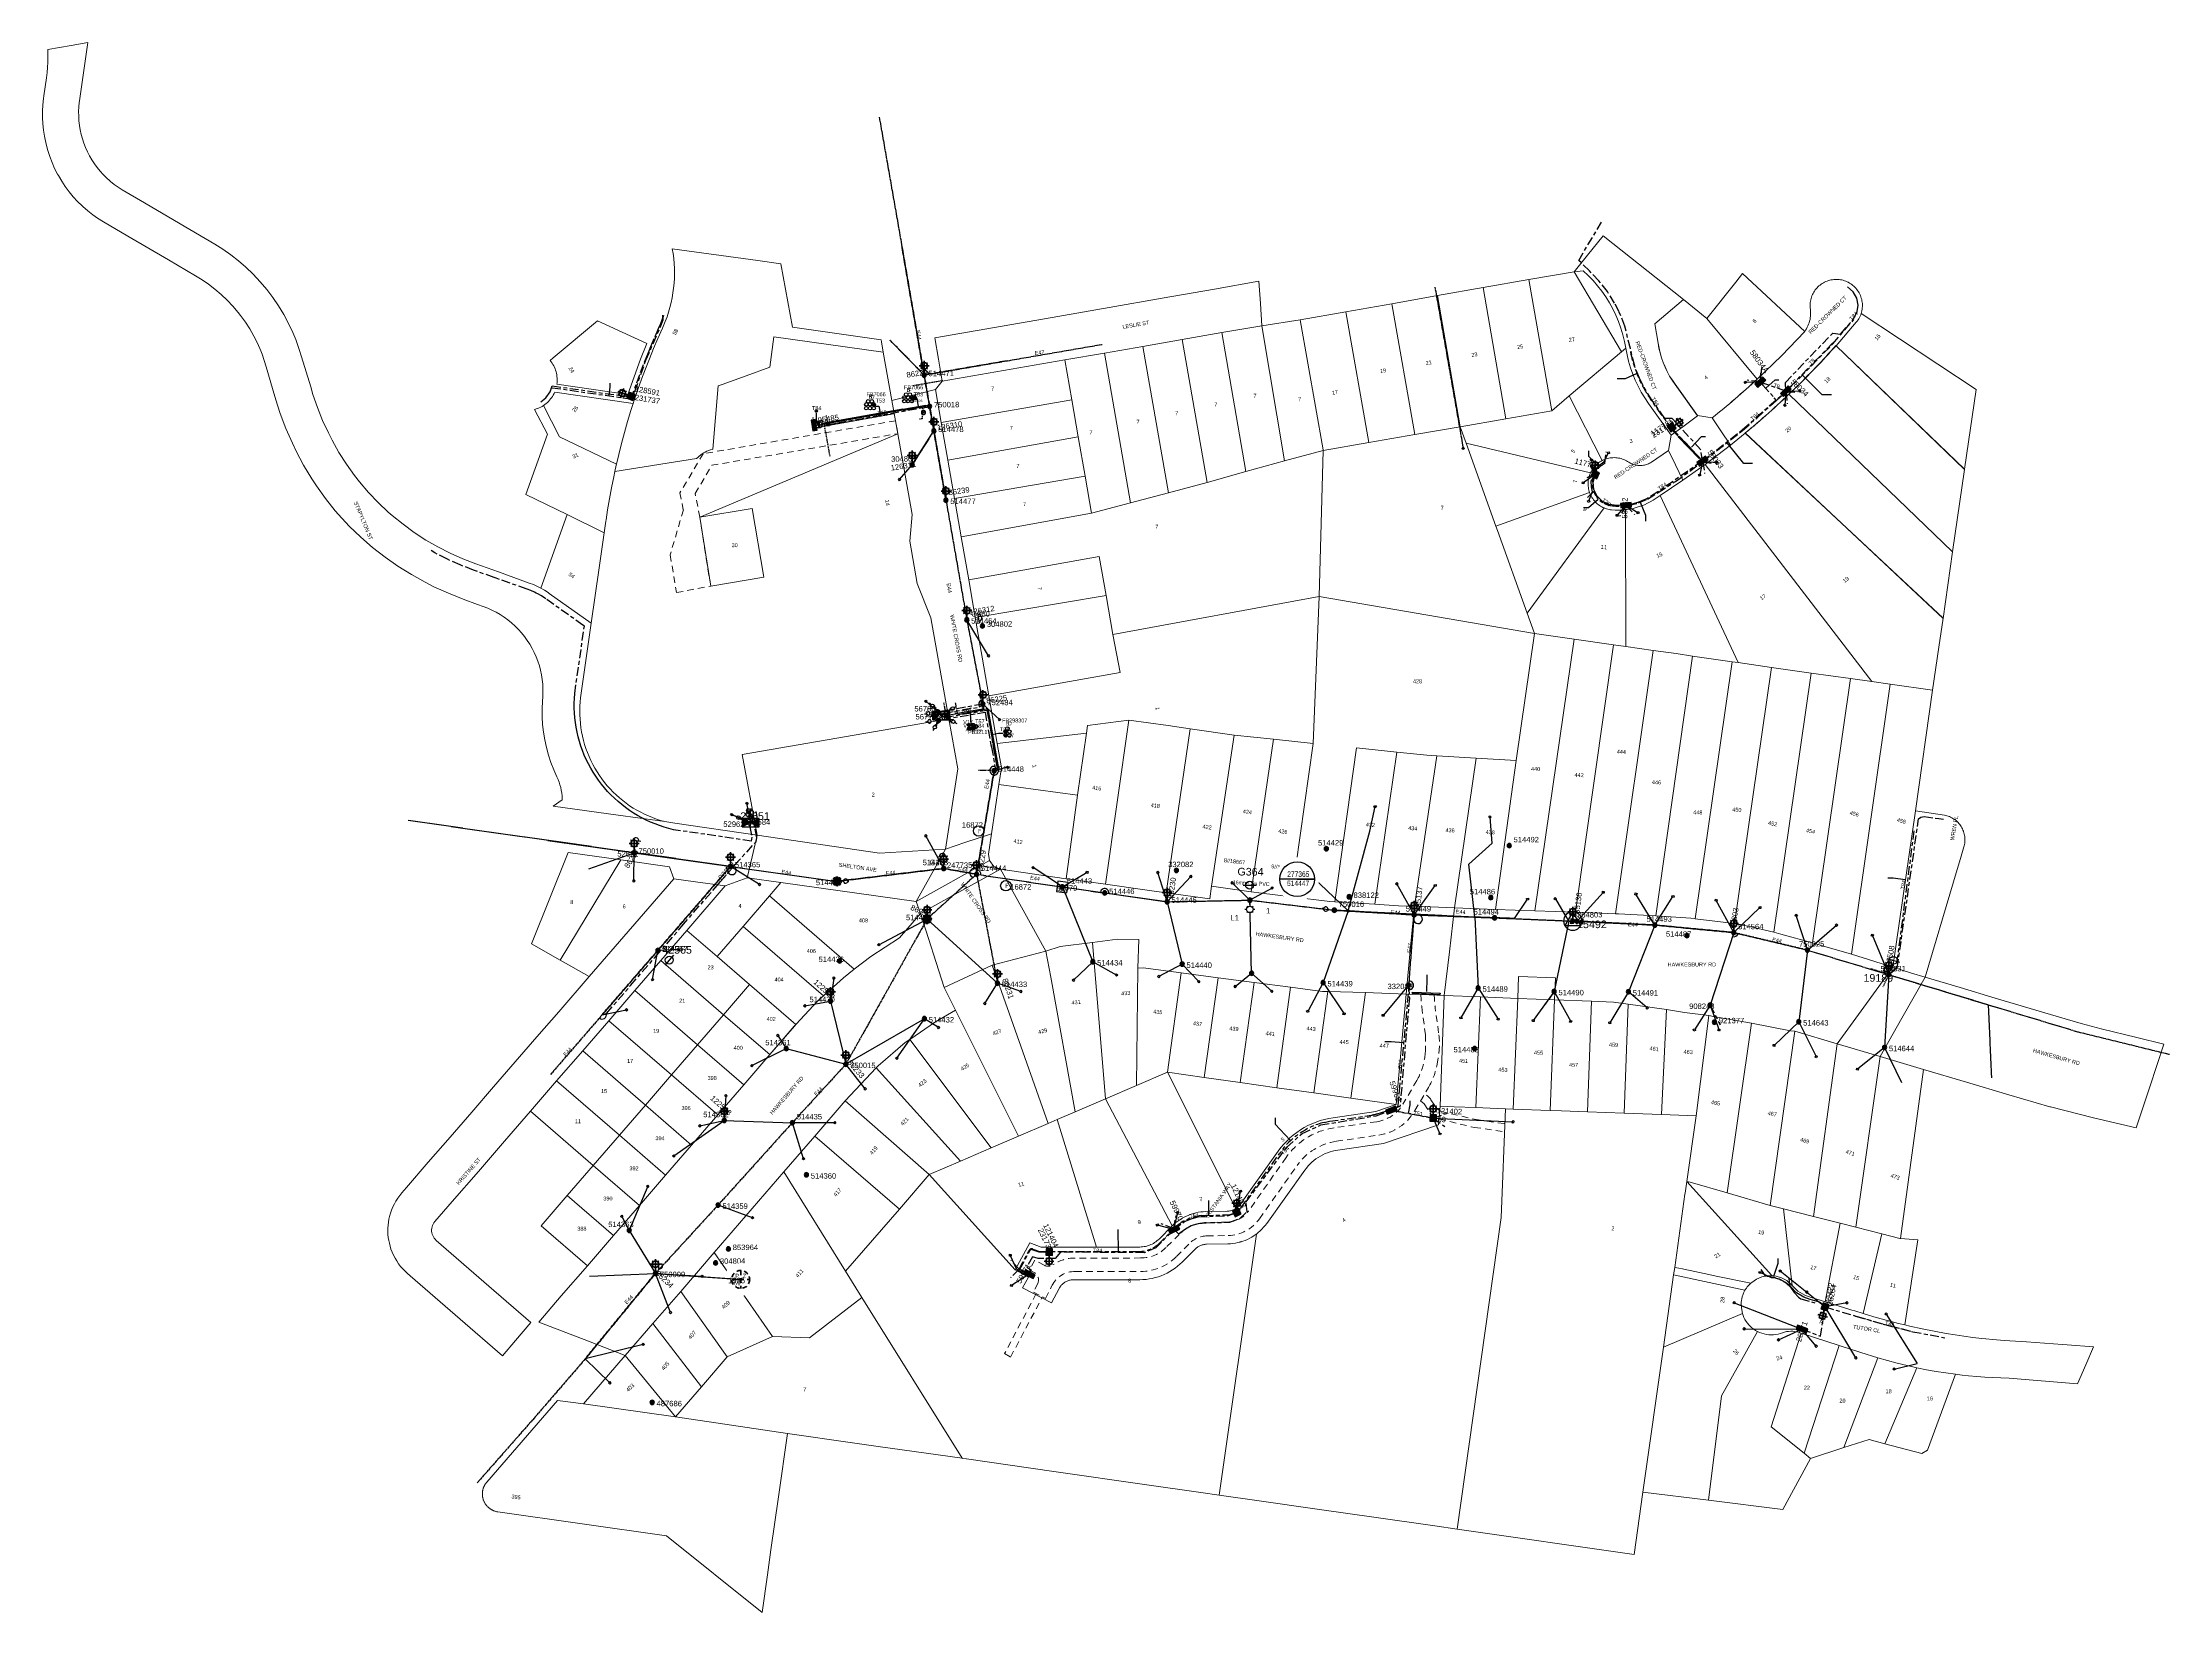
# Model space of a CAD drawing. Header units: metres. Extents: x 277939 to 278915, y 6271322 to 6272042.
import ezdxf
from ezdxf.enums import TextEntityAlignment as Align

# ---------------------------------------------------------------- set-up
doc = ezdxf.new("R2010")
doc.units = ezdxf.units.M
for name, pattern in [('Cable Exist OH', [1, 1, 0]), ('Cable Exist UG', [8.2, 4, -1.2, 1.8, -1.2]), ('Dash', [5, 3, -2]), ('DASHED', [0.75, 0.5, -0.25]), ('HIDDEN', [0.375, 0.25, -0.125]), ('HIDDEN2', [0.1875, 0.125, -0.0625])]:
    doc.linetypes.add(name, pattern=pattern)
doc.layers.get('0').update_dxf_attribs({"color": 6})
for name, color, linetype, lineweight in [('Cadastre Buildings_SP_EXT', 9, 'Continuous', 5), ('Cadastre Developer_SP_EXT', 9, 'Continuous', 5), ('Cadastre Easements_SP_EXT', 9, 'Continuous', 5), ('Cadastre Land Parcels_SP_EXT', 9, 'Continuous', 5), ('Cadastre Other Property_SP_EXT', 9, 'HIDDEN', 5), ('Cadastre Road Names_SP_HV_LV_SL_EXT', 9, 'Continuous', 5), ('Cadastre Roads_SP_EXT', 9, 'Continuous', 5)]:
    doc.layers.add(name, color=color, linetype=linetype, lineweight=lineweight)
for name, color, linetype in [('Duct_SP_EXT', 7, 'Continuous'), ('Equip_HV_EXT', 7, 'Continuous'), ('Equip_LV_EXT', 7, 'Continuous'), ('Equip_SL_EXT', 7, 'Continuous'), ('Equip_SP_HV_EXT', 7, 'Continuous'), ('Equip_SP_LV_EXT', 7, 'Continuous'), ('Equip_SP_SL_EXT', 7, 'Continuous'), ('Equip_SP_SL_NEW', 2, 'Continuous'), ('Mains_HV_EXT', 7, 'Continuous'), ('Mains_LV_EXT', 7, 'Continuous'), ('Mains_LV_SL_EXT', 7, 'Continuous'), ('Mains_SL_EXT', 7, 'Continuous'), ('NOTES_SL_EXT', 7, 'Continuous'), ('Notes_SL_MISC', 7, 'Continuous'), ('OH_Details_SP_MISC', 7, 'Continuous'), ('Services_SP_EXT', 7, 'Continuous'), ('Sub_SP_EXT', 7, 'Continuous'), ('Sub_SP_TR_HV_LV_EXT', 7, 'Continuous'), ('SupportsOH_SP_TR_HV_LV_SL_EXT', 7, 'Continuous'), ('SupportsUG_SP_LV_EXT', 7, 'Continuous'), ('SupportsUG_SP_LV_SL_EXT', 7, 'Continuous'), ('Trench_SP_EXT', 7, 'Continuous')]:
    doc.layers.add(name, color=color, linetype=linetype)
doc.layers.add('UNKNOWN_FEATURES', color=1, linetype='DASHED', plot=False)
doc.styles.add('COLUMN_LABEL', font='arial.ttf')
doc.styles.add('HVSW_LABEL', font='arial.ttf')
doc.styles.add('iecARIAL', font='arial.ttf', dxfattribs={"height": 2})
doc.styles.add('iecISOCP', font='isocp.shx')
doc.styles.add('iecNAME', font='times.ttf')
doc.styles.add('IESYMBOL1', font='isocp.shx')
doc.styles.add('POLE_LABEL', font='arial.ttf')
doc.styles.add('SL_LABEL', font='arial.ttf')
doc.styles.add('SLCP_LABEL', font='arial.ttf', dxfattribs={"height": 3.5})
doc.styles.get("Standard").update_dxf_attribs({"font": 'arial.ttf'})
doc.styles.add('SWITCH_LABEL', font='arial.ttf', dxfattribs={"height": 2.5})

# ---------------------------------------------------------------- blocks, each defined once
blk = doc.blocks.new('SUB_PLUGIN_EXT')
h = blk.add_hatch(color=256)
h.paths.add_polyline_path([(-3.84, -1.92), (-1.09, 0), (-3.84, 1.92)])
h.paths.add_polyline_path([(3.84, -1.92), (3.84, 1.92), (1.09, 0)])
for points in [[(-3.84, 1.92), (-1.09, 0), (-3.84, -1.92)], [(-3.84, -1.92), (3.84, -1.92), (3.84, 1.92), (-3.84, 1.92)], [(3.84, 1.92), (1.09, 0), (3.84, -1.92)]]:
    blk.add_lwpolyline(points, close=True)
at = {"insert": (-0.84, 0.79), "char_height": 1.6, "width": 3.1022, "attachment_point": 1}
blk.add_mtext('{\\Fisocp|c0;\\T0.8;PP}', dxfattribs=at)
for tag, height, flags, p in [('STREET_CODE', 0.2, 9, (1.5, 0)), ('ASSET_NUM', 2.5, 8, (2, 2)), ('CONSTRUCTED_VOLTAGE', 0.2, 9, (1.5, -0.2)), ('OPERATING_VOLTAGE', 0.2, 9, (1.5, -0.6)), ('ORIENTATION', 0.2, 9, (1.5, -0.8)), ('OWNED_BY', 0.2, 9, (1.5, -1)), ('OPERATED_BY', 0.2, 9, (1.5, -1.2)), ('SECONDARY_VOLTAGE', 0.2, 9, (1.5, -1.6)), ('STATE', 0.2, 9, (1.5, -1.8)), ('SUBSTATION_TYPE', 0.2, 9, (1.5, -2.2)), ('STREETNAME', 0.2, 9, (1.5, -3)), ('SUBURB', 0.2, 9, (1.5, -3.2)), ('Z', 0.2, 1, (1.5, -3.6)), ('NO_PHASES', 0.2, 9, (1.5, -0.4)), ('MAINTAINED_BY', 0.2, 9, (1.5, -1.4)), ('PARENT', 0.2, 9, (1.5, -2)), ('USAGE', 0.2, 9, (1.5, -2.4)), ('LEGEND', 0.2, 9, (1.5, -2.6)), ('LOCATION', 0.2, 9, (1.5, -2.8)), ('NOTES', 0.2, 9, (1.5, -3.4))]:
    blk.add_attdef(tag, text='', height=height, dxfattribs=dict(flags=flags)).set_placement(p, align=Align.MIDDLE_LEFT)
blk = doc.blocks.new('SUB_POLE_EXT')
blk.add_wipeout([(0, 4.22), (0.42, 4.2), (0.83, 4.14), (1.21, 4.05), (1.62, 3.9), (1.99, 3.72), (2.35, 3.51), (2.68, 3.26), (2.99, 2.99), (3.28, 2.66), (3.52, 2.34), (3.76, 1.92), (3.9, 1.62), (4.04, 1.23), (4.18, 0.63), (4.22, 0), (4.18, -0.61), (4.06, -1.15), (3.9, -1.62), (3.58, -2.24), (3.22, -2.73), (2.97, -3.01), (2.68, -3.26), (2.36, -3.5), (2, -3.72), (1.64, -3.89), (1.25, -4.03), (0.82, -4.14), (0.42, -4.2), (0, -4.22), (-0.41, -4.2), (-0.8, -4.15), (-1.21, -4.05), (-1.62, -3.9), (-1.99, -3.73), (-2.35, -3.51), (-2.68, -3.26), (-2.96, -3.02), (-3.23, -2.72), (-3.51, -2.35), (-3.71, -2.01), (-3.91, -1.6), (-4.05, -1.21), (-4.16, -0.76), (-4.22, -0.14), (-4.21, 0.39), (-4.14, 0.83), (-4.03, 1.27), (-3.9, 1.63), (-3.71, 2.02), (-3.5, 2.37), (-3.28, 2.67), (-2.99, 2.99), (-2.68, 3.27), (-2.33, 3.52), (-1.98, 3.73), (-1.63, 3.9), (-1.2, 4.05), (-0.78, 4.15), (-0.4, 4.21)])
blk.add_line((2.16, 0.48), (2.16, 0.48, 0))
blk.add_lwpolyline([(-4.22, 0, 1), (4.22, 0, 1)], format="xyb", close=True)
blk.add_lwpolyline([(2.14, 0.52), (0, 4.22), (-3.66, -2.11), (3.66, -2.11)], close=True)
for tag, height, flags, p in [('STREET_CODE', 0.2, 9, (1.5, 0)), ('ASSET_NUM', 3.5, 8, (2, 2)), ('CONSTRUCTED_VOLTAGE', 0.2, 9, (1.5, -0.2)), ('OPERATING_VOLTAGE', 0.2, 9, (1.5, -0.6)), ('OPERATED_BY', 0.2, 9, (1.5, -0.8)), ('ORIENTATION', 0.2, 9, (1.5, -1.2)), ('OWNED_BY', 0.2, 9, (1.5, -1.4)), ('SECONDARY_VOLTAGE', 0.2, 9, (1.5, -1.6)), ('STATE', 0.2, 9, (1.5, -1.8)), ('SUBSTATION_TYPE', 0.2, 9, (1.5, -2)), ('STREETNAME', 0.2, 9, (1.5, -2.8)), ('SUBURB', 0.2, 9, (1.5, -3)), ('Z', 0.2, 1, (1.5, -3.4)), ('NO_PHASES', 0.2, 9, (1.5, -0.4)), ('MAINTAINED_BY', 0.2, 9, (1.5, -1)), ('USAGE', 0.2, 9, (1.5, -2.2)), ('LEGEND', 0.2, 9, (1.5, -2.4)), ('LOCATION', 0.2, 9, (1.5, -2.6)), ('NOTES', 0.2, 9, (1.5, -3.2))]:
    blk.add_attdef(tag, text='', height=height, dxfattribs=dict(flags=flags)).set_placement(p, align=Align.MIDDLE_LEFT)
blk = doc.blocks.new('SUB_PADMOUNT_EXT')
for points in [[(0, 0), (-3.84, 1.92), (-3.84, -1.92)], [(0, 0), (3.84, 1.92), (3.84, -1.92)]]:
    blk.add_hatch(color=256).paths.add_polyline_path(points)
for p, q in [((3.84, 1.92), (-3.84, -1.92)), ((-3.84, 1.92), (3.84, -1.92))]:
    blk.add_line(p, q)
blk.add_lwpolyline([(-3.84, -1.92), (3.84, -1.92), (3.84, 1.92), (-3.84, 1.92)], close=True)
for tag, height, flags, p in [('STREET_CODE', 0.2, 9, (1.5, 0)), ('ASSET_NUM', 3.5, 8, (2, 2)), ('CONSTRUCTED_VOLTAGE', 0.2, 9, (1.5, -0.2)), ('OPERATING_VOLTAGE', 0.2, 9, (1.5, -0.6)), ('ORIENTATION', 0.2, 9, (1.5, -0.8)), ('OWNED_BY', 0.2, 9, (1.5, -1)), ('OPERATED_BY', 0.2, 9, (1.5, -1.2)), ('SECONDARY_VOLTAGE', 0.2, 9, (1.5, -1.6)), ('STATE', 0.2, 9, (1.5, -1.8)), ('SUBSTATION_TYPE', 0.2, 9, (1.5, -2.2)), ('STREETNAME', 0.2, 9, (1.5, -3)), ('SUBURB', 0.2, 9, (1.5, -3.2)), ('Z', 0.2, 1, (1.5, -3.6)), ('NO_PHASES', 0.2, 9, (1.5, -0.4)), ('MAINTAINED_BY', 0.2, 9, (1.5, -1.4)), ('PARENT', 0.2, 9, (1.5, -2)), ('USAGE', 0.2, 9, (1.5, -2.4)), ('LEGEND', 0.2, 9, (1.5, -2.6)), ('LOCATION', 0.2, 9, (1.5, -2.8)), ('NOTES', 0.2, 9, (1.5, -3.4))]:
    blk.add_attdef(tag, text='', height=height, dxfattribs=dict(flags=flags)).set_placement(p, align=Align.MIDDLE_LEFT)
blk = doc.blocks.new('COLUMN_EXT')
blk.add_hatch(color=256).paths.add_polyline_path([(-1.49, 1.48), (-1.49, -1.49), (1.48, -1.49), (1.48, 1.48)])
blk.add_lwpolyline([(-1.49, -1.49), (1.48, -1.49), (1.48, 1.48), (-1.49, 1.48)], close=True)
for tag, height, style, flags, p in [('STRUCTURE_PLANT_NUMBER', 0.2, 'POLE_LABEL', 9, (1.81, 0.03)), ('ASSET_NUM', 2.5, 'COLUMN_LABEL', 8, (2, 2)), ('STREET_CODE', 0.2, 'COLUMN_LABEL', 9, (1.81, -0.2))]:
    blk.add_attdef(tag, text='', height=height, dxfattribs=dict(style=style, flags=flags)).set_placement(p, align=Align.MIDDLE_LEFT)
at = {"flags": 1}
blk.add_attdef('Z', (1.81, -2.35), '', height=0.2, dxfattribs=at)
at = {"flags": 9}
for tag, p in [('COLUMN_TYPE', (1.81, -0.4)), ('OWNED_BY', (1.81, -0.6)), ('STATE', (1.81, -0.8)), ('USAGE', (1.81, -1)), ('STREETNAME', (1.81, -1.6)), ('SUBURB', (1.81, -1.8)), ('LEGEND', (1.81, -1.2)), ('LOCATION', (1.81, -1.4)), ('NOTES', (1.81, -2))]:
    blk.add_attdef(tag, text='', height=0.2, dxfattribs=at).set_placement(p, align=Align.MIDDLE_LEFT)
blk = doc.blocks.new('PILLAR_EXT')
blk.add_hatch(color=256).paths.add_polyline_path([(-2.475, 0.99), (-2.475, -0.99), (2.475, -0.99), (2.475, 0.99)])
blk.add_lwpolyline([(-2.475, -0.99), (2.475, -0.99), (2.475, 0.99), (-2.475, 0.99)], close=True)
for tag, p, flags in [('OWNED_BY', (0, -0.2), 9), ('STATE', (0, -0.4), 9), ('SUPPORT_TYPE', (0, -0.6), 9), ('STREETNAME', (0, -1.8), 9), ('SUBURB', (0, -2), 1), ('USAGE', (0, -0.8), 9), ('LEGEND', (0, -1), 9), ('LOCATION', (0, -1.2), 9), ('NOTES', (0, -1.4), 9), ('PARENT', (0, -1.6), 9)]:
    blk.add_attdef(tag, p, '', height=0.2, dxfattribs=dict(flags=flags))
at = {"style": 'iecARIAL', "flags": 8}
blk.add_attdef('ASSET_NUM', (1.5, 3.5), '', height=2.5, dxfattribs=at)
blk = doc.blocks.new('DUCT_EXT')
blk.add_circle((0, 0.8), 0.8)
at = {"flags": 1}
blk.add_attdef('Z', (0, 0), '', height=0.2, dxfattribs=at)
at = {"flags": 9}
for tag, p in [('DUCT_CODE', (0, 0)), ('XSECT_TYPE', (0, -0.2)), ('STATE', (0, -0.6)), ('FB_REFERENCE', (0, -0.4)), ('NOTES', (0, -0.8))]:
    blk.add_attdef(tag, text='', height=0.2, dxfattribs=at).set_placement(p, align=Align.MIDDLE_LEFT)
blk = doc.blocks.new('LV_OH_LINKS_OPEN_EXT')
for p, q in [((-0.17, 4.97), (-0.17, 5.46)), ((-0.17, 3), (-0.17, 2.5)), ((0.17, 4.97), (0.17, 5.46)), ((0.17, 3), (0.17, 2.5))]:
    blk.add_line(p, q)
blk.add_lwpolyline([(0, 2.99, 1), (0, 4.98, 1)], format="xyb", close=True)
at = {"flags": 9}
for tag, p in [('ACTUAL_STATUS', (0, 0)), ('CONSTRUCTED_VOLTAGE', (0, -0.2)), ('OPERATING_VOLTAGE', (0, -0.6)), ('ORIENTATION', (0, -0.8)), ('OWNED_BY', (0, -1)), ('STATE', (0, -1.2)), ('SWITCH_TYPE', (0, -1.4)), ('NO_PHASES', (0, -0.4)), ('USAGE', (0, -1.6)), ('LEGEND', (0, -1.8)), ('NOTES', (0, -2))]:
    blk.add_attdef(tag, text='', height=0.2, dxfattribs=at).set_placement(p, align=Align.MIDDLE_LEFT)
at = {"flags": 1}
blk.add_attdef('Z', (0, 0), '', height=0.2, dxfattribs=at)
blk = doc.blocks.new('LV_OH_LINKS_CLOSED_EXT')
for p, q in [((-0.17, 4.97), (-0.17, 3)), ((0.17, 4.97), (0.17, 3))]:
    blk.add_line(p, q)
blk.add_lwpolyline([(0, 2.99, 1), (0, 4.98, 1)], format="xyb", close=True)
at = {"flags": 9}
for tag, p in [('ACTUAL_STATUS', (0, 0)), ('CONSTRUCTED_VOLTAGE', (0, -0.2)), ('OPERATING_VOLTAGE', (0, -0.6)), ('ORIENTATION', (0, -0.8)), ('OWNED_BY', (0, -1)), ('STATE', (0, -1.2)), ('SWITCH_TYPE', (0, -1.4)), ('NO_PHASES', (0, -0.4)), ('USAGE', (0, -1.6)), ('NOTES', (0, -1.8))]:
    blk.add_attdef(tag, text='', height=0.2, dxfattribs=at).set_placement(p, align=Align.MIDDLE_LEFT)
at = {"flags": 1}
blk.add_attdef('Z', (0, 0), '', height=0.2, dxfattribs=at)
blk = doc.blocks.new('LV_OH_LINKS_DISTFUSE_EXT')
for p, q in [((0, 0), (0.96, 0)), ((3.84, 0), (4.8, 0))]:
    blk.add_line(p, q)
blk.add_lwpolyline([(3.84, -1.2), (3.84, 1.2), (0.96, -1.2), (0.96, 1.2)], close=True)
at = {"flags": 9}
for tag, p in [('ACTUAL_STATUS', (0, 0)), ('CONSTRUCTED_VOLTAGE', (0, -0.2)), ('OPERATING_VOLTAGE', (0, -0.6)), ('ORIENTATION', (0, -0.8)), ('OWNED_BY', (0, -1)), ('STATE', (0, -1.2)), ('SWITCH_TYPE', (0, -1.4)), ('NO_PHASES', (0, -0.4)), ('USAGE', (0, -1.6)), ('NOTES', (0, -1.8))]:
    blk.add_attdef(tag, text='', height=0.2, dxfattribs=at).set_placement(p, align=Align.MIDDLE_LEFT)
at = {"flags": 1}
blk.add_attdef('Z', (0, 0), '', height=0.2, dxfattribs=at)
blk = doc.blocks.new('SL_LANTERN_EXT')
at = {"lineweight": 40}
for p, q in [((-2.25, 4.22), (2.25, 4.22)), ((-1.46, 5.68), (-1.06, 5.28)), ((-1.46, 2.76), (-1.06, 3.16)), ((0, 1.97), (0, 6.47)), ((0, 0), (0, 2.72)), ((1.46, 5.68), (1.06, 5.28)), ((1.46, 2.76), (1.06, 3.16))]:
    blk.add_line(p, q, dxfattribs=at)
blk.add_circle((0, 4.22), 1.5, dxfattribs=at)
at = {"style": 'iecARIAL', "flags": 8}
blk.add_attdef('ASSET_NUM', (1.5, 1.5), '', height=2.5, dxfattribs=at)
for tag, p, height, flags in [('OPERATING_VOLTAGE', (0.98, -1.65), 0.2, 9), ('ORIENTATION', (0.98, -1.85), 0.2, 9), ('OWNED_BY', (0.98, -2.05), 0.2, 9), ('STATE', (0.98, -2.25), 0.2, 9), ('STREETNAME', (0.98, -9.25), 0.2, 9), ('SUBURB', (0.98, -9.45), 0.2, 1), ('CONSTRUCTED_VOLTAGE', (0.98, -0.65), 0.2, 9), ('CONTROL_TYPE', (0.98, -0.85), 0.2, 9), ('LANTERN_PURPOSE', (0.98, -1.05), 0.2, 9), ('LANTERN_TYPE', (0.98, -1.25), 0.2, 9), ('NO_PHASES', (0.98, -1.45), 0.2, 9), ('USAGE', (0.98, -2.45), 0.2, 9), ('CEXIST', (0.98, -2.65), 0.2, 9), ('CNEW', (0.98, -2.85), 0.2, 9), ('CNUMBER', (0.98, -3.05), 0.2, 9), ('CREMOVE', (0.98, -3.25), 0.2, 9), ('CREPLACE', (0.98, -3.45), 0.2, 9), ('LKINGHEIGHT', (0.98, -3.65), 0.2, 9), ('LBRACKET', (0.98, -3.85), 0.2, 9), ('LBRACKETVOCAB', (0.98, -4.05), 0.2, 9), ('LCATEGORY', (0.98, -4.25), 0.2, 9), ('LCHARGE1', (0.98, -4.45), 0.2, 9), ('LCHARGE1PERCENT', (0.98, -4.65), 0.2, 9), ('LCHARGE2', (0.98, -4.85), 0.2, 9), ('LCHARGE2PERCENT', (0.98, -5.05), 0.2, 9), ('LCHARGE3', (0.98, -5.25), 0.2, 9), ('LCHARGE3PERCENT', (0.98, -5.45), 0.2, 9), ('LEXIST', (0.98, -5.65), 0.2, 9), ('LLAMP', (0.98, -5.85), 0.2, 9), ('LLAMPVOCAB', (0.98, -6.05), 0.2, 9), ('LMAST', (0.98, -6.25), 0.2, 9), ('LMASTVOCAB', (0.98, -6.45), 0.2, 9), ('LNEW', (0.98, -6.65), 0.2, 9), ('LANTNUMBER', (0.98, -6.85), 0.2, 9), ('LOUTREACH', (0.98, -7.25), 0.2, 9), ('LOUTREACHVOCAB', (0.98, -7.45), 0.2, 9), ('LRATECODE', (0.98, -7.65), 0.2, 9), ('LREMOVE', (0.98, -7.85), 0.2, 9), ('LREPLACE', (0.98, -8.05), 0.2, 9), ('LTYPE', (0.98, -8.25), 0.2, 9), ('LTYPEVOCAB', (0.98, -8.45), 0.2, 9), ('LEGEND', (0.98, -8.65), 0.2, 9), ('LOCATION', (0.98, -8.85), 0.2, 9), ('NOTES', (0.98, -9.05), 0.2, 9), ('LNUMBER', (2.18, -3.25), 2.5, 8)]:
    blk.add_attdef(tag, p, '', height=height, dxfattribs=dict(flags=flags))
blk = doc.blocks.new('SL_NIGHTWATCH_EXT')
at = {"lineweight": 40}
h = blk.add_hatch(color=256, dxfattribs=at)
h.paths.add_polyline_path([(0.39, 1.96, 0.098491), (-0.39, 1.96), (-0.2, 0.98, -0.098491), (0.19, 0.98)])
h.paths.add_polyline_path([(0.55, 0.83, -0.098491), (0.83, 0.56), (1.66, 1.11, 0.098491), (1.11, 1.66)])
h.paths.add_polyline_path([(0.98, 0.2, -0.098491), (0.98, -0.19), (1.96, -0.39, 0.098491), (1.96, 0.39)])
h.paths.add_polyline_path([(0.83, -0.55, -0.098491), (0.56, -0.83), (1.11, -1.66, 0.098491), (1.66, -1.11)])
h.paths.add_polyline_path([(-0.19, -0.98), (-0.39, -1.96, 0.098491), (0.39, -1.96), (0.2, -0.98, -0.098491)])
h.paths.add_polyline_path([(-0.83, -0.56), (-1.66, -1.11, 0.098491), (-1.11, -1.66), (-0.55, -0.83, -0.098491)])
h.paths.add_polyline_path([(-0.98, 0.19), (-1.96, 0.39, 0.098491), (-1.96, -0.39), (-0.98, -0.2, -0.098491)])
h.paths.add_polyline_path([(-1.11, 1.66, 0.098491), (-1.66, 1.11), (-0.83, 0.55, -0.098491), (-0.56, 0.83)])
for p, q in [((-1.16, 1.63), (-1.16, 1.63, 0)), ((-1.1, 1.64), (-1.1, 1.64, 0)), ((1.08, 1.63), (1.08, 1.63, 0)), ((-0.86, -0.57), (-0.86, -0.57, 0)), ((0.82, -0.57), (0.82, -0.57, 0)), ((1.13, -1.65), (1.13, -1.65, 0)), ((1.96, -0.37), (1.96, -0.37, 0))]:
    blk.add_line(p, q, dxfattribs=at)
for points in [[(-0.98, 0.19, 0.098491), (-0.98, -0.2), (-1.96, -0.39, -0.098491), (-1.96, 0.39)], [(-0.56, 0.83, 0.098491), (-0.83, 0.55), (-1.66, 1.11, -0.098491), (-1.11, 1.66)], [(-0.2, 0.98, -0.098491), (0.19, 0.98), (0.39, 1.96, 0.098491), (-0.39, 1.96)], [(0.83, 0.56), (1.66, 1.11, 0.098491), (1.11, 1.66), (0.55, 0.83, -0.098491)], [(0.98, -0.19), (1.96, -0.39, 0.098491), (1.96, 0.39), (0.98, 0.2, -0.098491)], [(-0.83, -0.56, 0.098491), (-0.55, -0.83), (-1.11, -1.66, -0.098491), (-1.66, -1.11)], [(0.2, -0.98), (0.39, -1.96, -0.098491), (-0.39, -1.96), (-0.19, -0.98, 0.098491)], [(0.56, -0.83), (1.11, -1.66, 0.098491), (1.66, -1.11), (0.83, -0.55, -0.098491)]]:
    blk.add_lwpolyline(points, format="xyb", close=True, dxfattribs=at)
blk.add_circle((0, 0), 1, dxfattribs=at)
blk = doc.blocks.new('CCP_EXT')
blk.add_wipeout([(0, 0.57), (0.57, 0), (0, -0.57), (-0.57, 0)])
blk.add_lwpolyline([(-0.57, 0), (0, 0.57), (0.57, 0), (0, -0.57), (-0.57, 0)])
at = {"flags": 1}
blk.add_attdef('Z', (0, 0), '', height=0.2, dxfattribs=at)
at = {"flags": 9}
for tag, p in [('CCP_TYPE', (0, 0)), ('CONSTRUCTED_VOLTAGE', (0, -0.2)), ('OPERATING_VOLTAGE', (0, -0.6)), ('ORIENTATION', (0, -0.8)), ('OWNED_BY', (0, -1)), ('STATE', (0, -1.8)), ('NO_PHASES', (0, -0.4)), ('USAGE', (0, -1.2)), ('LEGEND', (0, -1.4)), ('LIFE_SUPPORT', (0, -1.6)), ('NOTES', (0, -2))]:
    blk.add_attdef(tag, text='', height=0.2, dxfattribs=at).set_placement(p, align=Align.MIDDLE_LEFT)
blk = doc.blocks.new('POLE_EXT')
blk.add_hatch(color=256).paths.add_polyline_path([(-1, 0, 1), (1, 0, 1)])
blk.add_lwpolyline([(-1, 0, 1), (1, 0, 1)], format="xyb", close=True)
for tag, height, flags, p in [('pNumber', 2.5, 8, (-17.84, 2.07)), ('OWNED_BY', 0.2, 9, (1.35, -0.4)), ('SPECIAL_USE', 0.2, 9, (1.35, -0.8)), ('STATE', 0.2, 9, (1.35, -1)), ('cLV', 0.2, 9, (1.35, -1.4)), ('hDepth', 0.2, 9, (1.35, -1.6)), ('hDia', 0.2, 9, (1.35, -1.8)), ('cHV', 0.2, 9, (1.35, -2)), ('cLinedev', 0.2, 9, (1.35, -3.4)), ('pExisting', 0.2, 9, (1.35, -3.8)), ('pFooting', 0.2, 9, (1.35, -4.4)), ('pNew', 0.2, 9, (1.35, -4.6)), ('pRelocate', 0.2, 9, (1.35, -5)), ('pRemove', 0.2, 9, (1.35, -5.2)), ('pReplace', 0.2, 9, (1.35, -5.4)), ('pStay', 0.2, 9, (1.35, -5.6)), ('pType', 0.2, 9, (1.35, -5.8)), ('cspan', 0.2, 9, (1.35, -6)), ('STREETNAME', 0.2, 9, (1.35, -6.2)), ('SUBURB', 0.2, 9, (1.35, -6.4)), ('OPERATED_BY', 0.2, 9, (1.36, -7.01)), ('PARENT', 0.2, 9, (1.35, -0.6)), ('USAGE', 0.2, 9, (1.35, -1.2)), ('LBRACKET', 0.2, 9, (1.35, -2.2)), ('LExisting', 0.2, 9, (1.35, -2.4)), ('LANTNUMBER', 0.2, 9, (1.35, -2.6)), ('LOther', 0.2, 9, (1.35, -2.8)), ('LRemove', 0.2, 9, (1.35, -3)), ('LEGEND', 0.2, 9, (1.35, -3.2)), ('LOCATION', 0.2, 9, (1.35, -3.6)), ('PFNUMBER', 0.2, 9, (1.35, -4)), ('NEWPFNUMBER', 0.2, 9, (1.35, -4.2)), ('NOTES', 0.2, 9, (1.35, -6.6)), ('MAINTAINED_BY', 0.2, 9, (1.36, -6.81))]:
    blk.add_attdef(tag, text='', height=height, dxfattribs=dict(flags=flags)).set_placement(p, align=Align.MIDDLE_LEFT)
at = {"style": 'POLE_LABEL'}
for tag, height, flags, p in [('STRUCTURE_PLANT_NUMBER', 0.2, 9, (1.35, 0.03)), ('ASSET_NUM', 2.5, 8, (2, 2)), ('STREET_CODE', 0.2, 9, (1.35, -0.2))]:
    blk.add_attdef(tag, text='', height=height, dxfattribs=dict(at, flags=flags)).set_placement(p, align=Align.MIDDLE_LEFT)
at = {"flags": 1}
blk.add_attdef('Z', (1.35, -7.33), '', height=0.2, dxfattribs=at)
blk = doc.blocks.new('LV_STJ_EXT')
h = blk.add_hatch(color=256)
edge = h.paths.add_edge_path()
edge.add_ellipse((-0.59, 0.13), major_axis=(0.226, 0.226), ratio=1, start_angle=44.99996, end_angle=135)
edge.add_line((-0.91, 0.13), (-0.91, -0.13))
edge.add_ellipse((-0.59, -0.13), major_axis=(0.226, 0.226), ratio=1, start_angle=134.99996, end_angle=225)
edge.add_line((-0.59, -0.45), (0.59, -0.45))
edge.add_ellipse((0.59, -0.13), major_axis=(-0.226, 0.226), ratio=1, start_angle=134.99996, end_angle=225)
edge.add_line((0.91, -0.13), (0.91, 0.13))
edge.add_ellipse((0.59, 0.13), major_axis=(-0.226, 0.226), ratio=1, start_angle=224.99996, end_angle=315)
edge.add_line((0.59, 0.45), (-0.59, 0.45))
blk.add_lwpolyline([(-0.91, 0.13), (-0.91, -0.13, 0.414214), (-0.59, -0.45), (0.59, -0.45, 0.414214), (0.91, -0.13), (0.91, 0.13, 0.414214), (0.59, 0.45), (-0.59, 0.45, 0.414214)], format="xyb", close=True)
at = {"flags": 1}
blk.add_attdef('Z', (0, 0), '', height=0.2, dxfattribs=at)
at = {"flags": 9}
for tag, p in [('ORIENTATION', (0, 0)), ('USAGE', (0, -0.2)), ('LEGEND', (0, -0.4)), ('NOTES', (0, -0.6))]:
    blk.add_attdef(tag, text='', height=0.2, dxfattribs=at).set_placement(p, align=Align.MIDDLE_LEFT)
blk = doc.blocks.new('WARNING_FEATURE_EXT')
h = blk.add_hatch(color=2)
h.dxf.hatch_style = 1
h.paths.add_polyline_path([(0, 1.99), (-0.99, 0), (1, 0)])
at = {"color": 18, "true_color": 0x000000}
blk.add_lwpolyline([(-0.99, 0), (0, 1.99), (1, 0)], close=True, dxfattribs=at)
at = {"color": 18, "true_color": 0x000000, "insert": (0, 0.87), "char_height": 1.5, "attachment_point": 5, "line_spacing_factor": 1.5, "style": 'iecNAME'}
blk.add_mtext_dynamic_manual_height_columns('!', width=1.5, gutter_width=4, heights=[0], dxfattribs=at)
at = {"color": 2, "flags": 1}
for tag, p in [('STATE', (1.19, 2.01)), ('HAZMAT_ID', (1.19, 0.72))]:
    blk.add_attdef(tag, p, '', height=0.8, dxfattribs=at)
at = {"color": 2}
blk.add_attdef('WARNING_TYPE', text='', height=1, dxfattribs=at).set_placement((-4.07, -1.22), (4.88, -1.22), align=Align.ALIGNED)
at = {"color": 2, "flags": 1}
blk.add_attdef('WARNING_DESC', text='', height=0.8, dxfattribs=at).set_placement((1.19, -0.56), align=Align.MIDDLE_CENTER)
blk = doc.blocks.new('LV_UG_LINKS_CLOSED_EXT')
blk.add_wipeout([(-1.06, 1.06), (-1.18, 0.92), (-1.29, 0.76), (-1.37, 0.59), (-1.43, 0.42), (-1.48, 0.23), (-1.49, 0.05), (-1.49, -0.14), (-1.46, -0.33), (-1.41, -0.51), (-1.33, -0.68), (-1.24, -0.84), (-1.12, -0.99), (-0.99, -1.12), (-0.84, -1.24), (-0.68, -1.33), (-0.51, -1.41), (-0.33, -1.46), (-0.14, -1.49), (0.05, -1.49), (0.23, -1.48), (0.42, -1.43), (0.59, -1.37), (0.76, -1.29), (0.92, -1.18), (1.06, -1.06), (1.18, -0.92), (1.29, -0.76), (1.37, -0.59), (1.43, -0.42), (1.48, -0.23), (1.49, -0.05), (1.49, 0.14), (1.46, 0.33), (1.41, 0.51), (1.33, 0.68), (1.24, 0.84), (1.12, 0.99), (0.99, 1.12), (0.84, 1.24), (0.68, 1.33), (0.51, 1.41), (0.33, 1.46), (0.14, 1.49), (-0.05, 1.49), (-0.23, 1.48), (-0.42, 1.43), (-0.59, 1.37), (-0.76, 1.29), (-0.92, 1.18)])
for p, q in [((-0.25, -1.48), (-0.25, 1.48)), ((0.25, -1.48), (0.25, 1.48))]:
    blk.add_line(p, q)
blk.add_circle((0, 0), 1.5)
at = {"flags": 9}
for tag, p in [('ACTUAL_STATUS', (0, 0)), ('CONSTRUCTED_VOLTAGE', (0, -0.2)), ('OPERATING_VOLTAGE', (0, -0.6)), ('ORIENTATION', (0, -0.8)), ('STATE', (0, -1)), ('SWITCH_TYPE', (0, -1.2)), ('NO_PHASES', (0, -0.4)), ('USAGE', (0, -1.4)), ('NOTES', (0, -1.6))]:
    blk.add_attdef(tag, text='', height=0.2, dxfattribs=at).set_placement(p, align=Align.MIDDLE_LEFT)
at = {"flags": 1}
blk.add_attdef('Z', (0, 0), '', height=0.2, dxfattribs=at)
blk = doc.blocks.new('LV_UG_DFUSE_CLOSED_EXT')
for points in [[(1, 0), (0, 0)], [(5.04, 0.73), (2.16, -0.72)], [(5.05, -0.71), (2.16, 0.72)], [(6.2, 0.01), (7.2, 0.01)]]:
    blk.add_lwpolyline(points)
for centre in [(1.8, 0), (5.4, 0.01)]:
    blk.add_circle(centre, 0.8)
at = {"flags": 9}
for tag, p in [('ACTUAL_STATUS', (0, 0)), ('CONSTRUCTED_VOLTAGE', (0, -0.2)), ('OPERATING_VOLTAGE', (0, -0.6)), ('ORIENTATION', (0, -0.8)), ('STATE', (0, -1)), ('SWITCH_TYPE', (0, -1.2)), ('NO_PHASES', (0, -0.4)), ('USAGE', (0, -1.4)), ('NOTES', (0, -1.6))]:
    blk.add_attdef(tag, text='', height=0.2, dxfattribs=at).set_placement(p, align=Align.MIDDLE_LEFT)
at = {"flags": 1}
blk.add_attdef('Z', (0, 0), '', height=0.2, dxfattribs=at)
blk = doc.blocks.new('HV_ABS_CLOSED_EXT')
blk.add_line((-3, 6.87), (3, 6.87))
blk.add_circle((0, 6.87), 1.8)
at = {"flags": 1}
blk.add_attdef('Z', (0, 0), '', height=0.2, dxfattribs=at)
at = {"style": 'HVSW_LABEL'}
for tag, height, flags, p in [('ASSET_NUM', 3.5, 8, (2, 2)), ('STREET_CODE', 0.2, 9, (0, -0.2))]:
    blk.add_attdef(tag, text='', height=height, dxfattribs=dict(at, flags=flags)).set_placement(p, align=Align.MIDDLE_LEFT)
at = {"flags": 9}
for tag, p in [('ACTUAL_STATUS', (0, -0.4)), ('CONSTRUCTED_VOLTAGE', (0, -0.6)), ('OPERATING_VOLTAGE', (0, -1)), ('ORIENTATION', (0, -1.2)), ('OWNED_BY', (0, -1.4)), ('STATE', (0, -1.6)), ('SWITCH_TYPE', (0, -1.8)), ('STREETNAME', (0, -2.6)), ('SUBURB', (0, -2.8)), ('NO_PHASES', (0, -0.8)), ('USAGE', (0, -2)), ('LEGEND', (0, -2.2)), ('LOCATION', (0, -2.4)), ('NOTES', (0, -3))]:
    blk.add_attdef(tag, text='', height=0.2, dxfattribs=at).set_placement(p, align=Align.MIDDLE_LEFT)
blk = doc.blocks.new('HV_USL_CLOSED_EXT')
blk.add_line((2.4, 5.5), (-2.4, 5.5))
blk.add_lwpolyline([(1.44, 5.5, 0.414214), (0, 6.94, 0.414214), (-1.44, 5.5)], format="xyb")
for tag, height, flags, p in [('STREET_CODE', 0.2, 9, (1.5, 0)), ('ASSET_NUM', 2.5, 8, (2, 2)), ('ACTUAL_STATUS', 0.2, 9, (1.5, -0.2)), ('CONSTRUCTED_VOLTAGE', 0.2, 9, (1.5, -0.4)), ('OPERATING_VOLTAGE', 0.2, 9, (1.5, -0.8)), ('ORIENTATION', 0.2, 9, (1.5, -1)), ('OWNED_BY', 0.2, 9, (1.5, -1.2)), ('OPERATED_BY', 0.2, 9, (1.5, -1.4)), ('STATE', 0.2, 9, (1.5, -1.8)), ('SWITCH_TYPE', 0.2, 9, (1.5, -2)), ('STREETNAME', 0.2, 9, (1.5, -2.8)), ('SUBURB', 0.2, 9, (1.5, -3)), ('Z', 0.2, 1, (1.5, -3.6)), ('NO_PHASES', 0.2, 9, (1.5, -0.6)), ('MAINTAINED_BY', 0.2, 9, (1.5, -1.6)), ('USAGE', 0.2, 9, (1.5, -2.2)), ('LEGEND', 0.2, 9, (1.5, -2.4)), ('LOCATION', 0.2, 9, (1.5, -2.6)), ('NOTES', 0.2, 9, (1.5, -3.2)), ('LABEL_ALIGNMENT', 0.2, 9, (1.5, -3.4))]:
    blk.add_attdef(tag, text='', height=height, dxfattribs=dict(flags=flags)).set_placement(p, align=Align.MIDDLE_LEFT)
blk = doc.blocks.new('SWG_HOLEC_SU_EXT')
blk.add_line((1.8, -2), (5.8, -2))
for points in [[(1, 0), (0, 0)], [(6.6, 0), (7.6, 0)]]:
    blk.add_lwpolyline(points)
for points in [[(1.8, -0.8, 1), (1.8, 0.8, 1)], [(5.8, -0.8, 1), (5.8, 0.8, 1)]]:
    blk.add_lwpolyline(points, format="xyb", close=True)
at = {"style": 'SWITCH_LABEL', "flags": 8}
blk.add_attdef('ASSET_NUM', text='', height=2.5, rotation=179.95437, dxfattribs=at).set_placement((-2.4, 0), align=Align.MIDDLE_LEFT)
at = {"flags": 1}
blk.add_attdef('Z', (0, 0), '', height=0.2, dxfattribs=at)
at = {"flags": 9}
for tag, p in [('ACTUAL_STATUS', (0, -0.4)), ('CONSTRUCTED_VOLTAGE', (0, -0.6)), ('OPERATING_VOLTAGE', (0, -1)), ('ORIENTATION', (0, -1.2)), ('OWNED_BY', (0, -1.4)), ('STATE', (0, -1.8)), ('SWITCH_TYPE', (0, -2)), ('STREETNAME', (0, -2.6)), ('SUBURB', (0, -2.8)), ('NO_PHASES', (0, -0.8)), ('PARENT', (0, -1.6)), ('USAGE', (0, -2.2)), ('LOCATION', (0, -2.4)), ('NOTES', (0, -3))]:
    blk.add_attdef(tag, text='', height=0.2, dxfattribs=at).set_placement(p, align=Align.MIDDLE_LEFT)
at = {"style": 'SWITCH_LABEL', "flags": 9}
blk.add_attdef('STREET_CODE', text='', height=0.2, dxfattribs=at).set_placement((0, -0.2), align=Align.MIDDLE_LEFT)
blk = doc.blocks.new('HV_LOAD_BREAK_EXT')
blk.add_lwpolyline([(-2.4, -2.4), (2.4, -2.4), (2.4, 2.4), (-2.4, 2.4)], close=True)
at = {"insert": (-1.1, 0.99), "char_height": 2, "width": 2.9628, "attachment_point": 1}
blk.add_mtext('{\\Fisocp|c0;LB}', dxfattribs=at)
for tag, height, flags, p in [('STREET_CODE', 0.2, 9, (1.5, 0)), ('ASSET_NUM', 2.5, 8, (2, 2)), ('ACTUAL_STATUS', 0.2, 9, (1.5, -0.2)), ('CONSTRUCTED_VOLTAGE', 0.2, 9, (1.5, -0.4)), ('OPERATING_VOLTAGE', 0.2, 9, (1.5, -0.8)), ('ORIENTATION', 0.2, 9, (1.5, -1)), ('OWNED_BY', 0.2, 9, (1.5, -1.2)), ('OPERATED_BY', 0.2, 9, (1.5, -1.4)), ('STATE', 0.2, 9, (1.5, -1.8)), ('SWITCH_TYPE', 0.2, 9, (1.5, -2)), ('STREETNAME', 0.2, 9, (1.5, -2.8)), ('SUBURB', 0.2, 9, (1.5, -3)), ('Z', 0.2, 1, (1.5, -3.6)), ('NO_PHASES', 0.2, 9, (1.5, -0.6)), ('MAINTAINED_BY', 0.2, 9, (1.5, -1.6)), ('USAGE', 0.2, 9, (1.5, -2.2)), ('LEGEND', 0.2, 9, (1.5, -2.4)), ('LOCATION', 0.2, 9, (1.5, -2.6)), ('NOTES', 0.2, 9, (1.5, -3.2)), ('LABEL_ALIGNMENT', 0.2, 9, (1.5, -3.4))]:
    blk.add_attdef(tag, text='', height=height, dxfattribs=dict(flags=flags)).set_placement(p, align=Align.MIDDLE_LEFT)
blk = doc.blocks.new('End Shackle_EXT')
blk.add_wipeout([(0, 0.25), (1.81, 0.25), (1.82, -0.25), (0, -0.25)])
blk.add_line((1.81, -1), (1.81, 1))
at = {"flags": 1}
blk.add_attdef('Z', (0, 0), '', height=0.2, dxfattribs=at)
at = {"flags": 9}
for tag, p in [('CONNECTOR_TYPE', (0, 0)), ('CONSTRUCTED_VOLTAGE', (0, -0.2)), ('OPERATING_VOLTAGE', (0, -0.6)), ('ORIENTATION', (0, -0.8)), ('OWNED_BY', (0, -1)), ('STATE', (0, -1.2)), ('NO_PHASES', (0, -0.4)), ('USAGE', (0, -1.4)), ('NOTES', (0, -1.6))]:
    blk.add_attdef(tag, text='', height=0.2, dxfattribs=at).set_placement(p, align=Align.MIDDLE_LEFT)
blk = doc.blocks.new('FAULT_INDICATOR_MANUAL_EXT')
blk.add_circle((0, 0), 2.4)
at = {"insert": (-0.28, 0.92), "char_height": 2, "width": 1.2998, "attachment_point": 1, "style": 'iecISOCP'}
blk.add_mtext('F', dxfattribs=at)
for tag, height, flags, p in [('STREET_CODE', 0.2, 9, (1.5, 0)), ('ASSET_NUM', 2.5, 8, (2, 2)), ('CONSTRUCTED_VOLTAGE', 0.2, 9, (1.5, -0.2)), ('OPERATING_VOLTAGE', 0.2, 9, (1.5, -0.8)), ('ORIENTATION', 0.2, 9, (1.5, -1)), ('OWNED_BY', 0.2, 9, (1.5, -1.2)), ('STATE', 0.2, 9, (1.5, -1.4)), ('STREETNAME', 0.2, 9, (1.5, -2.2)), ('SUBURB', 0.2, 9, (1.5, -2.4)), ('Z', 0.2, 1, (1.5, -2.8)), ('FLITE_NUMBER', 0.2, 9, (1.5, -0.4)), ('USAGE', 0.2, 9, (1.5, -1.6)), ('LEGEND', 0.2, 9, (1.5, -1.8)), ('LOCATION', 0.2, 9, (1.5, -2)), ('NOTES', 0.2, 9, (1.5, -2.6)), ('INDICATOR_TYPE', 0.2, 9, (1.5, -0.6))]:
    blk.add_attdef(tag, text='', height=height, dxfattribs=dict(flags=flags)).set_placement(p, align=Align.MIDDLE_LEFT)
blk = doc.blocks.new('CABLE_LARGE_EXT')
h = blk.add_hatch(color=256)
edge = h.paths.add_edge_path()
edge.add_arc((0, 0.55), 0.55, 0, 360)
blk.add_circle((0, 0.55), 0.55)
at = {"flags": 1}
blk.add_attdef('Z', (0, 0), '', height=0.2, dxfattribs=at)
at = {"flags": 9}
for tag, p in [('COND_CODE', (0, 0)), ('STATE', (0, -0.4)), ('XSECT_SIZE', (0, -0.6)), ('FB_REFERENCE', (0, -0.2)), ('NOTES', (0, -0.8))]:
    blk.add_attdef(tag, text='', height=0.2, dxfattribs=at).set_placement(p, align=Align.MIDDLE_LEFT)
blk = doc.blocks.new('SLCP_ZELL_EXT')
blk.add_wipeout([(-0.24, 7.5), (-0.71, 7.47), (-1.17, 7.41), (-1.64, 7.32), (-2.09, 7.21), (-2.54, 7.06), (-2.98, 6.89), (-3.41, 6.69), (-3.82, 6.46), (-4.22, 6.21), (-4.6, 5.93), (-4.96, 5.63), (-5.31, 5.31), (-5.63, 4.96), (-5.93, 4.6), (-6.21, 4.22), (-6.46, 3.82), (-6.69, 3.41), (-6.89, 2.98), (-7.06, 2.54), (-7.21, 2.09), (-7.32, 1.64), (-7.41, 1.17), (-7.47, 0.71), (-7.5, 0.24), (-7.5, -0.24), (-7.47, -0.71), (-7.41, -1.17), (-7.32, -1.64), (-7.21, -2.09), (-7.06, -2.54), (-6.89, -2.98), (-6.69, -3.41), (-6.46, -3.82), (-6.21, -4.22), (-5.93, -4.6), (-5.63, -4.96), (-5.31, -5.31), (-4.96, -5.63), (-4.6, -5.93), (-4.22, -6.21), (-3.82, -6.46), (-3.41, -6.69), (-2.98, -6.89), (-2.54, -7.06), (-2.09, -7.21), (-1.64, -7.32), (-1.17, -7.41), (-0.71, -7.47), (-0.24, -7.5), (0.24, -7.5), (0.71, -7.47), (1.17, -7.41), (1.64, -7.32), (2.09, -7.21), (2.54, -7.06), (2.98, -6.89), (3.41, -6.69), (3.82, -6.46), (4.22, -6.21), (4.6, -5.93), (4.96, -5.63), (5.31, -5.31), (5.63, -4.96), (5.93, -4.6), (6.21, -4.22), (6.46, -3.82), (6.69, -3.41), (6.89, -2.98), (7.06, -2.54), (7.21, -2.09), (7.32, -1.64), (7.41, -1.17), (7.47, -0.71), (7.5, -0.24), (7.5, 0.24), (7.47, 0.71), (7.41, 1.17), (7.32, 1.64), (7.21, 2.09), (7.06, 2.54), (6.89, 2.98), (6.69, 3.41), (6.46, 3.82), (6.21, 4.22), (5.93, 4.6), (5.63, 4.96), (5.31, 5.31), (4.96, 5.63), (4.6, 5.93), (4.22, 6.21), (3.82, 6.46), (3.41, 6.69), (2.98, 6.89), (2.54, 7.06), (2.09, 7.21), (1.64, 7.32), (1.17, 7.41), (0.71, 7.47), (0.24, 7.5)])
at = {"linetype": 'Dash', "lineweight": 40, "ltscale": 0.7}
for p, q in [((-4.11, 0), (4.11, 0)), ((0, 4.11), (0, -4.11))]:
    blk.add_line(p, q, dxfattribs=at)
blk.add_circle((0, 0), 4.11, dxfattribs=at)
at = {"lineweight": 40, "style": 'IESYMBOL1'}
for s, p in [('P', (-1.6, 0)), ('Z', (1.7, 0)), ('60', (-1.61, -3.31))]:
    blk.add_text(s, height=2, dxfattribs=at).set_placement(p, align=Align.BOTTOM_CENTER)
at = {"flags": 1}
blk.add_attdef('Z', (0, 0), '', height=0.2, dxfattribs=at)
at = {"style": 'SLCP_LABEL'}
for tag, height, flags, p in [('ASSET_NUM', 2.5, 8, (2, 2)), ('STREET_CODE', 0.2, 9, (0, -0.2))]:
    blk.add_attdef(tag, text='', height=height, dxfattribs=dict(at, flags=flags)).set_placement(p, align=Align.MIDDLE_LEFT)
at = {"flags": 9}
for tag, p in [('CONSTRUCTED_VOLTAGE', (0, -0.4)), ('CONTROL_TYPE', (0, -0.6)), ('OPERATING_VOLTAGE', (0, -1)), ('ORIENTATION', (0, -1.2)), ('OWNED_BY', (0, -1.4)), ('STATE', (0, -2)), ('NO_PHASES', (0, -0.8)), ('USAGE', (0, -1.6)), ('LOCATION', (0, -1.8)), ('NOTES', (0, -2.2))]:
    blk.add_attdef(tag, text='', height=0.2, dxfattribs=at).set_placement(p, align=Align.MIDDLE_LEFT)
blk = doc.blocks.new('CONNECTOR_NODE_EXT')
h = blk.add_hatch(color=256)
edge = h.paths.add_edge_path()
edge.add_arc((0, 0), 0.5, 0, 360)
blk.add_circle((0, 0), 0.5)
at = {"flags": 1}
blk.add_attdef('Z', (0, 0), '', height=0.2, dxfattribs=at)
at = {"flags": 9}
for tag, p in [('CONNECTOR_TYPE', (0, 0)), ('CONSTRUCTED_VOLTAGE', (0, -0.2)), ('OPERATING_VOLTAGE', (0, -0.6)), ('ORIENTATION', (0, -0.8)), ('SUBTYPE', (0, -1)), ('NO_PHASES', (0, -0.4)), ('USAGE', (0, -1.2)), ('NOTES', (0, -1.4))]:
    blk.add_attdef(tag, text='', height=0.2, dxfattribs=at).set_placement(p, align=Align.MIDDLE_LEFT)
blk = doc.blocks.new('SL_LANTERN_NEW')
at = {"flags": 9}
for tag, p in [('CREPLACE', (0, -3.2)), ('SUBURB', (0, -8.6)), ('STREETNAME', (0, -8.8)), ('LKINGHEIGHT', (0, -3.4)), ('LBRACKET', (0, -3.6)), ('LBRACKETVOCAB', (0, -3.8)), ('LCATEGORY', (0, -4)), ('LCHARGE1', (0, -4.2)), ('LCHARGE1PERCENT', (0, -4.4)), ('LCHARGE2', (0, -4.6)), ('LCHARGE2PERCENT', (0, -4.8)), ('LCHARGE3', (0, -5)), ('LCHARGE3PERCENT', (0, -5.2)), ('LEXIST', (0, -5.4)), ('LLAMP', (0, -5.6)), ('LLAMPVOCAB', (0, -5.8)), ('LMAST', (0, -6)), ('LMASTVOCAB', (0, -6.2)), ('LNEW', (0, -6.4)), ('LANTNUMBER', (0, -6.6)), ('LOUTREACH', (0, -7)), ('LOUTREACHVOCAB', (0, -7.2)), ('LRATECODE', (0, -7.4)), ('LREMOVE', (0, -7.6)), ('LREPLACE', (0, -7.8)), ('LTYPE', (0, -8)), ('LTYPEVOCAB', (0, -8.2)), ('LEGEND', (0, -8.4)), ('LOCATION', (0, -9)), ('NOTES', (0, -9.2)), ('MAINTAINED_BY', (0, -9.86))]:
    blk.add_attdef(tag, text='', height=0.2, dxfattribs=at).set_placement(p, align=Align.MIDDLE_LEFT)
blk.add_attdef('OPERATED_BY', (0, -9.61), '', height=0.2, dxfattribs=at)
blk.add_wipeout([(0, 6.47), (1.46, 5.68), (2.25, 4.22), (1.46, 2.76), (0, 1.86), (-1.46, 2.76), (-2.25, 4.22), (-1.46, 5.68)])
for p, q in [((-2.25, 4.22), (-1.5, 4.22)), ((-1.46, 5.68), (-1.06, 5.28)), ((-1.46, 2.76), (-1.06, 3.16)), ((0, 5.72), (0, 6.47)), ((0, 0), (0, 2.72)), ((0, 0), (0, 0)), ((1.46, 5.68), (1.06, 5.28)), ((1.46, 2.76), (1.06, 3.16)), ((1.5, 4.22), (2.25, 4.22))]:
    blk.add_line(p, q)
blk.add_circle((0, 4.22), 1.5)
at = {"flags": 1}
blk.add_attdef('Z', (0, 0), '', height=0.2, dxfattribs=at)
at = {"style": 'SL_LABEL'}
for tag, height, flags, p in [('ASSET_NUM', 2.5, 8, (2, 2)), ('STREET_CODE', 0.2, 9, (0, -0.2))]:
    blk.add_attdef(tag, text='', height=height, dxfattribs=dict(at, flags=flags)).set_placement(p, align=Align.MIDDLE_LEFT)
for tag, height, flags, p in [('CONSTRUCTED_VOLTAGE', 0.2, 9, (0, -0.4)), ('CONTROL_TYPE', 0.2, 9, (0, -0.6)), ('OPERATING_VOLTAGE', 0.2, 9, (0, -1.4)), ('ORIENTATION', 0.2, 9, (0, -1.6)), ('OWNED_BY', 0.2, 9, (0, -1.8)), ('STATE', 0.2, 9, (0, -2)), ('CEXIST', 0.2, 9, (0, -2.4)), ('CNEW', 0.2, 9, (0, -2.6)), ('CNUMBER', 0.2, 9, (0, -2.8)), ('CREMOVE', 0.2, 9, (0, -3)), ('LANTERN_PURPOSE', 0.2, 9, (0, -0.8)), ('LANTERN_TYPE', 0.2, 9, (0, -1)), ('NO_PHASES', 0.2, 9, (0, -1.2)), ('USAGE', 0.2, 9, (0, -2.2)), ('LNUMBER', 2.5, 8, (1.2, -2.8))]:
    blk.add_attdef(tag, text='', height=height, dxfattribs=dict(flags=flags)).set_placement(p, align=Align.MIDDLE_LEFT)
blk = doc.blocks.new('SLANTERN_NUM_NEW')
blk.add_wipeout([(-0.31, 10), (-0.94, 9.96), (-1.57, 9.88), (-2.18, 9.76), (-2.79, 9.61), (-3.39, 9.41), (-3.97, 9.18), (-4.54, 8.91), (-5.09, 8.61), (-5.62, 8.27), (-6.13, 7.91), (-6.62, 7.5), (-7.07, 7.07), (-7.5, 6.62), (-7.91, 6.13), (-8.27, 5.62), (-8.61, 5.09), (-8.91, 4.54), (-9.18, 3.97), (-9.41, 3.39), (-9.61, 2.79), (-9.76, 2.18), (-9.88, 1.57), (-9.96, 0.94), (-10, 0.31), (-10, -0.31), (-9.96, -0.94), (-9.88, -1.57), (-9.76, -2.18), (-9.61, -2.79), (-9.41, -3.39), (-9.18, -3.97), (-8.91, -4.54), (-8.61, -5.09), (-8.27, -5.62), (-7.91, -6.13), (-7.5, -6.62), (-7.07, -7.07), (-6.62, -7.5), (-6.13, -7.91), (-5.62, -8.27), (-5.09, -8.61), (-4.54, -8.91), (-3.97, -9.18), (-3.39, -9.41), (-2.79, -9.61), (-2.18, -9.76), (-1.57, -9.88), (-0.94, -9.96), (-0.31, -10), (0.31, -10), (0.94, -9.96), (1.57, -9.88), (2.18, -9.76), (2.79, -9.61), (3.39, -9.41), (3.97, -9.18), (4.54, -8.91), (5.09, -8.61), (5.62, -8.27), (6.13, -7.91), (6.62, -7.5), (7.07, -7.07), (7.5, -6.62), (7.91, -6.13), (8.27, -5.62), (8.61, -5.09), (8.91, -4.54), (9.18, -3.97), (9.41, -3.39), (9.61, -2.79), (9.76, -2.18), (9.88, -1.57), (9.96, -0.94), (10, -0.31), (10, 0.31), (9.96, 0.94), (9.88, 1.57), (9.76, 2.18), (9.61, 2.79), (9.41, 3.39), (9.18, 3.97), (8.91, 4.54), (8.61, 5.09), (8.27, 5.62), (7.91, 6.13), (7.5, 6.62), (7.07, 7.07), (6.62, 7.5), (6.13, 7.91), (5.62, 8.27), (5.09, 8.61), (4.54, 8.91), (3.97, 9.18), (3.39, 9.41), (2.79, 9.61), (2.18, 9.76), (1.57, 9.88), (0.94, 9.96), (0.31, 10)])
at = {"linetype": 'Continuous'}
blk.add_line((8, 0), (-8, 0), dxfattribs=at)
blk.add_line((0, 0), (8, 0))
blk.add_circle((0, 0), 8, dxfattribs=at)
at = {"width": 0.7}
for tag, p in [('SNUMBER', (0.51, 1.05)), ('CNUMBER', (0.44, -3.15))]:
    blk.add_attdef(tag, text='', height=2.5, dxfattribs=at).set_placement(p, align=Align.CENTER)
at = {"flags": 1}
blk.add_attdef('Z', (0, 0), '', height=0.2, dxfattribs=at)

msp = doc.modelspace()

# ---------------------------------------------------------------- linework, layer by layer
at = {"layer": 'Cadastre Developer_SP_EXT', "linetype": 'Dash'}
for points in [[(278571.79, 6271605.31, 0.030866), (278572.16, 6271599.61)], [(278578.32, 6271599.19, -0.025899), (278577.91, 6271605.08)], [(278580.04, 6271578.82, 0.068026), (278579.91, 6271587.75)], [(278573.51, 6271576.35, -0.096561), (278569.92, 6271565.92)], [(278575.24, 6271562.66, 0.079811), (278579.28, 6271573.3)], [(278573.46, 6271559.64, -0.137577), (278576.38, 6271557)], [(278563.54, 6271554.98, -0.227753), (278551.47, 6271546.95)], [(278552.47, 6271540.78, 0.229697), (278568.98, 6271552.05)], [(278575.92, 6271550.99, 0.181151), (278580.12, 6271548.18)], [(278531.98, 6271544.14, 0.210494), (278509.94, 6271530.52)], [(278514.95, 6271526.87, -0.203545), (278532.96, 6271537.98)], [(278492.63, 6271505.92, -0.231622), (278483.2, 6271500.92)], [(278483.33, 6271494.73, 0.240254), (278497.69, 6271502.43)], [(278455.08, 6271489.46, -0.205922), (278443.14, 6271484.41)], [(278465.42, 6271490.97, -0.203696), (278473.63, 6271494.52)], [(278403, 6271481.37, -0.301329), (278398.87, 6271481.08)], [(278412.89, 6271484.36, 0.15464), (278403, 6271481.37)], [(278443.16, 6271478.22, 0.19951), (278459.63, 6271485.08)], [(278394.53, 6271477.59, -0.366185), (278395.96, 6271472.76)], [(278402.47, 6271471.72, -0.294617), (278413.15, 6271478.19)]]:
    msp.add_lwpolyline(points, format="xyb", dxfattribs=at)
for points in [[(278572.16, 6271599.61), (278573.87, 6271586.8), (278573.93, 6271579.6), (278573.51, 6271576.35)], [(278579.91, 6271587.75), (278578.32, 6271599.19)], [(278579.28, 6271573.3), (278580.04, 6271578.82)], [(278569.92, 6271565.92), (278563.54, 6271554.98)], [(278568.98, 6271552.05), (278575.24, 6271562.66)], [(278571.6, 6271556.5), (278573.25, 6271555.08), (278575.92, 6271550.99)], [(278551.47, 6271546.95), (278531.98, 6271544.14)], [(278532.96, 6271537.98), (278552.47, 6271540.78)], [(278497.69, 6271502.43), (278514.95, 6271526.87)], [(278483.2, 6271500.92), (278473.28, 6271500.68)], [(278459.63, 6271485.08), (278465.42, 6271490.97)], [(278473.63, 6271494.52), (278483.33, 6271494.73)], [(278398.87, 6271481.08), (278394.53, 6271483.34), (278392.1, 6271478.89), (278394.53, 6271477.59)], [(278443.14, 6271484.41), (278412.89, 6271484.36)], [(278395.96, 6271472.76), (278393.95, 6271468.78), (278399.43, 6271465.87), (278402.47, 6271471.72)], [(278413.15, 6271478.19), (278443.16, 6271478.22)]]:
    msp.add_lwpolyline(points, dxfattribs=at)
at = {"layer": 'Cadastre Land Parcels_SP_EXT', "linetype": 'Continuous'}
for points in [[(278283.35, 6271911.49), (278278.02, 6271940.52), (278267.49, 6271942.02), (278228.24, 6271947.5), (278228.64, 6271945.24), (278228.91, 6271942.99), (278229.1, 6271940.74), (278229.2, 6271938.48), (278229.22, 6271936.22), (278229.17, 6271933.96), (278229.03, 6271931.71), (278228.81, 6271929.45), (278228.51, 6271927.21), (278228.12, 6271924.98), (278227.66, 6271922.77), (278227.12, 6271920.57), (278226.5, 6271918.4), (278225.81, 6271916.25), (278225.03, 6271914.13), (278223.7, 6271911), (278221.63, 6271906.36), (278219.65, 6271901.72), (278217.74, 6271897.05), (278215.9, 6271892.35), (278214.13, 6271887.63), (278212.43, 6271882.89), (278210.77, 6271877.97), (278210.31, 6271876.55), (278209.24, 6271873.24), (278207.73, 6271868.24), (278206.29, 6271863.21), (278204.94, 6271858.17), (278203.67, 6271853.1), (278202.61, 6271848.57), (278202.51, 6271848.12), (278201.88, 6271845.26), (278239.33, 6271851.17), (278239.93, 6271851.76), (278240.57, 6271852.31), (278241.23, 6271852.84), (278241.49, 6271853.02), (278241.92, 6271853.32), (278242.01, 6271853.38), (278242.63, 6271853.77), (278243.37, 6271854.18), (278244.13, 6271854.56), (278244.9, 6271854.89), (278245.69, 6271855.18), (278246.5, 6271855.43), (278246.85, 6271855.53), (278249.22, 6271884.52), (278251.18, 6271885.23), (278262.07, 6271889.18), (278273.03, 6271893.15), (278274.89, 6271907.07), (278325.05, 6271899.96), (278324.2, 6271904.71), (278324.02, 6271905.74), (278283.35, 6271911.49)], [(278600.37, 6271929.7), (278579.41, 6271925.97), (278589.78, 6271865.85), (278610.8, 6271869.52), (278600.37, 6271929.7)], [(278631.82, 6271873.19), (278621.36, 6271933.34), (278600.37, 6271929.7), (278610.8, 6271869.52), (278631.82, 6271873.19)], [(278663.81, 6271900.15), (278642.08, 6271936.92), (278621.36, 6271933.34), (278631.82, 6271873.19), (278639.86, 6271879.97), (278663.81, 6271900.15)], [(278747.88, 6271909.47), (278719.41, 6271936.12), (278716.3, 6271932.22), (278703.02, 6271915.55), (278726.13, 6271887.7), (278737.22, 6271898.37), (278747.88, 6271909.47)], [(278558.38, 6271922.26), (278537.35, 6271918.56), (278547.93, 6271858.59), (278568.93, 6271862.28), (278558.38, 6271922.26)], [(278579.41, 6271925.97), (278558.38, 6271922.26), (278568.93, 6271862.28), (278589.78, 6271865.85), (278579.41, 6271925.97)], [(278706.83, 6271870.93), (278708.04, 6271872.01), (278709.43, 6271873.1), (278710.82, 6271874.19), (278712.04, 6271875.28), (278713.43, 6271876.37), (278714.64, 6271877.46), (278716.03, 6271878.55), (278717.25, 6271879.63), (278718.45, 6271880.93), (278719.84, 6271882.02), (278721.06, 6271883.11), (278722.27, 6271884.19), (278723.66, 6271885.5), (278724.87, 6271886.58), (278726.08, 6271887.67), (278702.97, 6271915.5), (278692.33, 6271924.14), (278679.13, 6271913.04), (278680.58, 6271904.18), (278680.98, 6271901.86), (278681.56, 6271899.76), (278682.15, 6271897.45), (278682.9, 6271895.35), (278683.84, 6271893.25), (278684.77, 6271891.16), (278685.88, 6271889.07), (278687.16, 6271887.19), (278688.44, 6271885.32), (278698.69, 6271870.95), (278705.44, 6271869.84), (278706.83, 6271870.93)], [(278216.57, 6271904.02), (278193.97, 6271914.35), (278173.62, 6271897.42), (278172.18, 6271896.22), (278172.63, 6271895.64), (278173.06, 6271895.04), (278173.45, 6271894.42), (278173.81, 6271893.78), (278174.13, 6271893.12), (278174.42, 6271892.45), (278174.67, 6271891.76), (278174.89, 6271891.06), (278175.07, 6271890.35), (278175.22, 6271889.63), (278175.32, 6271888.91), (278175.39, 6271888.18), (278175.42, 6271887.45), (278175.41, 6271886.71), (278175.36, 6271885.98), (278175.28, 6271885.29), (278207.76, 6271880.63), (278213.64, 6271896.82), (278216.57, 6271904.02)], [(278498.75, 6271912.15), (278480.39, 6271908.99), (278491.4, 6271845.24), (278509.18, 6271850.2), (278498.75, 6271912.15)], [(278516.39, 6271914.88), (278498.75, 6271912.15), (278509.18, 6271850.2), (278526.94, 6271854.9), (278526.91, 6271855.2), (278516.39, 6271914.88)], [(278547.93, 6271858.59), (278537.35, 6271918.56), (278516.39, 6271914.88), (278526.91, 6271855.2), (278526.94, 6271854.9), (278547.93, 6271858.59)], [(278826.52, 6271882.95), (278773.81, 6271917.79), (278773.59, 6271917.16), (278773.33, 6271916.54), (278773.05, 6271915.94), (278772.73, 6271915.36), (278772.38, 6271914.8), (278771.99, 6271914.25), (278771.58, 6271913.73), (278762.27, 6271903), (278821.24, 6271846.36), (278826.52, 6271882.95)], [(278331.73, 6271862.63), (278330.67, 6271868.57), (278329, 6271877.9), (278325.05, 6271899.96), (278274.89, 6271907.07), (278273.03, 6271893.15), (278262.07, 6271889.18), (278251.18, 6271885.23), (278249.22, 6271884.52), (278246.85, 6271855.53), (278246.5, 6271855.43), (278245.69, 6271855.18), (278244.9, 6271854.89), (278244.13, 6271854.56), (278243.37, 6271854.18), (278242.63, 6271853.77), (278242.01, 6271853.38), (278241.92, 6271853.32), (278241.49, 6271853.02), (278241.23, 6271852.84), (278240.57, 6271852.31), (278239.93, 6271851.76), (278239.33, 6271851.17), (278201.88, 6271845.26), (278201.34, 6271842.79), (278200.34, 6271837.75), (278199.41, 6271832.69), (278198.56, 6271827.62), (278197.89, 6271823.08), (278197.8, 6271822.53), (278197.03, 6271817.21), (278194.7, 6271801.07), (278191.07, 6271775.7), (278186.17, 6271741.46), (278185.99, 6271739.52), (278185.85, 6271737.55), (278185.8, 6271735.58), (278185.81, 6271733.6), (278185.9, 6271731.63), (278186.07, 6271729.67), (278186.31, 6271727.71), (278186.63, 6271725.76), (278187.01, 6271723.83), (278187.48, 6271721.91), (278188.01, 6271720.01), (278188.62, 6271718.13), (278189.29, 6271716.28), (278190.04, 6271714.45), (278190.85, 6271712.65), (278191.74, 6271710.89), (278192.68, 6271709.16), (278193.7, 6271707.46), (278194.77, 6271705.81), (278195.91, 6271704.2), (278197.11, 6271702.63), (278198.37, 6271701.11), (278199.69, 6271699.64), (278201.06, 6271698.22), (278202.48, 6271696.85), (278203.95, 6271695.54), (278205.47, 6271694.28), (278207.04, 6271693.09), (278208.65, 6271691.95), (278210.31, 6271690.87), (278212, 6271689.86), (278213.74, 6271688.92), (278215.5, 6271688.03), (278217.3, 6271687.22), (278219.13, 6271686.48), (278220.98, 6271685.8), (278222.86, 6271685.2), (278224.75, 6271684.65), (278229.33, 6271683.98), (278267.17, 6271678.46), (278260.29, 6271715.42), (278355.1, 6271731.73), (278346.83, 6271778.14), (278340.67, 6271793.92), (278337.2, 6271813.37), (278338.37, 6271825.53), (278331.73, 6271862.63), (278240.83, 6271824.3), (278264.9, 6271828.38), (278270.28, 6271796.84), (278245.86, 6271792.7), (278240.83, 6271824.3)], [(278438.44, 6271830.93), (278426.52, 6271899.65), (278408.34, 6271896.5), (278411.58, 6271878.21), (278414.53, 6271861.18), (278417.63, 6271843.21), (278420.59, 6271826.16), (278438.44, 6271830.93)], [(278444.15, 6271902.68), (278426.52, 6271899.65), (278438.44, 6271830.93), (278455.97, 6271835.56), (278444.15, 6271902.68)], [(278462.21, 6271905.82), (278444.15, 6271902.68), (278455.97, 6271835.56), (278473.7, 6271840.26), (278462.21, 6271905.82)], [(278491.4, 6271845.24), (278480.39, 6271908.99), (278462.21, 6271905.82), (278473.7, 6271840.26), (278491.4, 6271845.24)], [(278686.6, 6271861.88), (278676.17, 6271876.52), (278674.46, 6271879.06), (278672.88, 6271881.69), (278671.43, 6271884.39), (278670.12, 6271887.17), (278668.96, 6271890), (278667.94, 6271892.9), (278667.08, 6271895.84), (278666.36, 6271898.82), (278665.8, 6271901.83), (278663.81, 6271900.15), (278639.86, 6271879.97), (278655.02, 6271850.31), (278655.59, 6271850.58), (278656.18, 6271850.82), (278656.78, 6271851.04), (278657.39, 6271851.22), (278658.01, 6271851.37), (278658.64, 6271851.48), (278659.27, 6271851.56), (278659.91, 6271851.61), (278660.54, 6271851.63), (278661.18, 6271851.61), (278661.82, 6271851.55), (278662.45, 6271851.46), (278663.07, 6271851.35), (278663.69, 6271851.19), (278664.3, 6271851), (278664.9, 6271850.79), (278665.49, 6271850.54), (278666.06, 6271850.25), (278666.62, 6271849.94), (278667.16, 6271849.6), (278667.58, 6271849.33), (278668.02, 6271849.09), (278668.47, 6271848.87), (278668.93, 6271848.67), (278669.4, 6271848.5), (278669.87, 6271848.35), (278670.36, 6271848.23), (278670.85, 6271848.13), (278671.35, 6271848.06), (278671.84, 6271848.02), (278672.34, 6271848), (278672.85, 6271848.02), (278673.34, 6271848.05), (278673.84, 6271848.12), (278674.33, 6271848.21), (278674.82, 6271848.33), (278675.3, 6271848.47), (278675.77, 6271848.64), (278676.24, 6271848.83), (278676.69, 6271849.05), (278677.12, 6271849.29), (278677.55, 6271849.55), (278685.42, 6271854.91), (278686.6, 6271861.88)], [(278821.19, 6271846.26), (278762.18, 6271903.11), (278761.15, 6271901.81), (278759.94, 6271900.51), (278758.73, 6271899.22), (278757.53, 6271897.92), (278756.49, 6271896.62), (278755.29, 6271895.33), (278754.07, 6271894.24), (278752.86, 6271892.94), (278751.65, 6271891.64), (278750.45, 6271890.35), (278749.23, 6271889.26), (278748.02, 6271887.96), (278746.81, 6271886.66), (278745.6, 6271885.58), (278744.39, 6271884.28), (278743.18, 6271883.19), (278741.79, 6271881.89), (278740.58, 6271880.81), (278815.69, 6271808.46), (278821.19, 6271846.26)], [(278411.58, 6271878.21), (278408.34, 6271896.5), (278352.11, 6271886.8), (278349.02, 6271882.83), (278351.65, 6271867.77), (278411.58, 6271878.21)], [(278210.31, 6271876.55), (278174.26, 6271881.69), (278173.95, 6271881.03), (278173.61, 6271880.38), (278173.23, 6271879.75), (278172.83, 6271879.14), (278172.39, 6271878.56), (278171.92, 6271877.99), (278171.42, 6271877.46), (278170.89, 6271876.95), (278170.34, 6271876.47), (278169.76, 6271876.01), (278169.16, 6271875.59), (278169.12, 6271875.57), (278176.49, 6271861.24), (278202.61, 6271848.57), (278203.67, 6271853.1), (278204.94, 6271858.16), (278206.29, 6271863.21), (278207.73, 6271868.24), (278209.24, 6271873.24), (278210.31, 6271876.55)], [(278655.02, 6271850.31), (278639.86, 6271879.97), (278631.82, 6271873.19), (278610.8, 6271869.52), (278589.78, 6271865.85), (278592.49, 6271858.31), (278649.58, 6271844.63), (278649.85, 6271845.18), (278650.15, 6271845.72), (278650.48, 6271846.24), (278650.83, 6271846.75), (278651.21, 6271847.23), (278651.61, 6271847.7), (278652.04, 6271848.14), (278652.48, 6271848.57), (278652.95, 6271848.96), (278653.44, 6271849.34), (278653.95, 6271849.69), (278654.48, 6271850.01), (278655.02, 6271850.31)], [(278815.69, 6271808.46), (278740.58, 6271880.81), (278739.37, 6271879.51), (278737.98, 6271878.21), (278736.77, 6271877.12), (278735.38, 6271875.82), (278734, 6271874.52), (278732.78, 6271873.43), (278731.4, 6271872.13), (278730.01, 6271871.04), (278728.79, 6271869.95), (278727.41, 6271868.65), (278726.02, 6271867.56), (278724.63, 6271866.26), (278723.24, 6271865.17), (278722.03, 6271864.08), (278720.64, 6271862.99), (278811.44, 6271777.89), (278815.69, 6271808.46)], [(278202.61, 6271848.57), (278176.49, 6271861.24), (278169.12, 6271875.57), (278168.5, 6271875.18), (278167.85, 6271874.82), (278167.19, 6271874.5), (278166.52, 6271874.22), (278165.83, 6271873.97), (278165.13, 6271873.76), (278165.01, 6271873.72), (278170.9, 6271862.35), (278161.07, 6271834.7), (278179.97, 6271825.54), (278197.03, 6271817.21), (278197.8, 6271822.53), (278197.88, 6271823.08), (278198.57, 6271827.62), (278199.41, 6271832.69), (278200.34, 6271837.74), (278201.34, 6271842.79), (278201.88, 6271845.25), (278202.51, 6271848.12), (278202.61, 6271848.57)], [(278414.53, 6271861.18), (278411.58, 6271878.21), (278351.65, 6271867.77), (278354.68, 6271850.46), (278414.53, 6271861.18)], [(278417.63, 6271843.21), (278414.53, 6271861.18), (278354.68, 6271850.46), (278357.72, 6271832.91), (278417.63, 6271843.21)], [(278592.49, 6271858.31), (278589.78, 6271865.85), (278568.93, 6271862.28), (278547.93, 6271858.59), (278526.94, 6271854.9), (278525.03, 6271787.94), (278623.92, 6271770.88), (278620.54, 6271780.27), (278606.88, 6271818.26), (278606.19, 6271820.2), (278592.49, 6271858.31)], [(278811.37, 6271777.97), (278720.58, 6271862.88), (278713.8, 6271857.36), (278702.2, 6271848.5), (278778.67, 6271748.86), (278787.06, 6271747.66), (278806.59, 6271744.88), (278809.45, 6271764.69), (278811.37, 6271777.97)], [(278430.46, 6271770.52), (278525.03, 6271787.94), (278526.94, 6271854.9), (278509.18, 6271850.2), (278491.4, 6271845.24), (278473.7, 6271840.26), (278455.97, 6271835.56), (278438.44, 6271830.93), (278420.59, 6271826.16), (278360.8, 6271815.26), (278364.24, 6271795.6), (278424.19, 6271806.24), (278427.39, 6271788.36), (278430.46, 6271770.52)], [(278649.58, 6271844.63), (278592.49, 6271858.31), (278606.19, 6271820.2), (278649.19, 6271835.59), (278648.99, 6271836.18), (278648.83, 6271836.77), (278648.7, 6271837.38), (278648.6, 6271837.99), (278648.53, 6271838.61), (278648.49, 6271839.22), (278648.49, 6271839.84), (278648.52, 6271840.46), (278648.58, 6271841.07), (278648.67, 6271841.68), (278648.79, 6271842.29), (278648.94, 6271842.89), (278649.12, 6271843.48), (278649.34, 6271844.06), (278649.58, 6271844.63)], [(278420.59, 6271826.16), (278417.63, 6271843.21), (278357.72, 6271832.91), (278360.8, 6271815.26), (278420.59, 6271826.16)], [(278768.93, 6271750.24), (278778.67, 6271748.86), (278702.2, 6271848.5), (278692.03, 6271841.24), (278681.63, 6271834.3), (278717.3, 6271757.59), (278732.68, 6271755.4), (278750.8, 6271752.82), (278768.93, 6271750.24)], [(278655.84, 6271828.56), (278655.28, 6271828.81), (278654.72, 6271829.1), (278654.19, 6271829.41), (278653.66, 6271829.75), (278653.16, 6271830.12), (278652.68, 6271830.51), (278652.21, 6271830.93), (278651.78, 6271831.37), (278651.36, 6271831.84), (278650.97, 6271832.32), (278650.6, 6271832.82), (278650.26, 6271833.35), (278649.95, 6271833.89), (278649.66, 6271834.44), (278649.41, 6271835.01), (278649.19, 6271835.59), (278606.19, 6271820.2), (278606.88, 6271818.26), (278620.54, 6271780.27), (278655.84, 6271828.56)], [(278717.3, 6271757.59), (278681.63, 6271834.3), (278678.3, 6271832.17), (278677.02, 6271831.41), (278675.69, 6271830.7), (278674.34, 6271830.06), (278672.95, 6271829.5), (278671.53, 6271829), (278670.1, 6271828.57), (278668.64, 6271828.22), (278667.17, 6271827.94), (278665.68, 6271827.73), (278665.83, 6271764.91), (278678.3, 6271763.14), (278688.87, 6271761.71), (278696.43, 6271760.56), (278714.55, 6271757.98), (278717.3, 6271757.59)], [(278191.07, 6271775.7), (278194.7, 6271801.07), (278197.03, 6271817.21), (278179.97, 6271825.54), (278167.95, 6271791.75), (278169.6, 6271790.79), (278171.2, 6271789.74), (278171.75, 6271789.36), (278191.07, 6271775.7)], [(278245.86, 6271792.7), (278270.28, 6271796.84), (278264.9, 6271828.37), (278240.83, 6271824.3), (278245.86, 6271792.7)], [(278665.68, 6271827.73), (278664.09, 6271827.59), (278662.49, 6271827.54), (278660.89, 6271827.57), (278659.29, 6271827.68), (278658.7, 6271827.76), (278658.12, 6271827.86), (278657.53, 6271827.99), (278656.96, 6271828.15), (278656.4, 6271828.34), (278655.84, 6271828.56), (278620.54, 6271780.27), (278623.92, 6271770.88), (278642.04, 6271768.3), (278660.17, 6271765.72), (278665.83, 6271764.91), (278665.68, 6271827.73)], [(278427.39, 6271788.36), (278424.19, 6271806.24), (278364.24, 6271795.6), (278367.27, 6271778.23), (278427.39, 6271788.36)], [(278522.26, 6271720.48), (278525.03, 6271787.94), (278430.46, 6271770.52), (278433.7, 6271753.01), (278373.53, 6271742.38), (278377.34, 6271720.43), (278418.29, 6271725.25), (278418.79, 6271728.81), (278437.75, 6271731.21), (278455.81, 6271728.67), (278465.88, 6271727.23), (278486.04, 6271724.28), (278504.18, 6271722.42), (278522.26, 6271720.48)], [(278623.92, 6271770.88), (278525.03, 6271787.94), (278522.26, 6271720.48), (278512.33, 6271650.17), (278529.98, 6271648.05), (278532.29, 6271647.9), (278542.19, 6271718.5), (278560.73, 6271716.5), (278574.51, 6271715.05), (278579.03, 6271714.75), (278597.08, 6271713.71), (278615.46, 6271712.64), (278623.92, 6271770.88)], [(278714.55, 6271757.98), (278696.43, 6271760.56), (278679.51, 6271641.37), (278695.61, 6271640.29), (278697.62, 6271640.09), (278714.55, 6271757.98)], [(278717.3, 6271757.59), (278714.55, 6271757.98), (278697.62, 6271640.09), (278709.18, 6271638.69), (278715.1, 6271637.87), (278715.68, 6271637.73), (278732.68, 6271755.4), (278717.3, 6271757.59)], [(278750.8, 6271752.82), (278732.68, 6271755.4), (278715.68, 6271637.73), (278721.9, 6271636.7), (278733.75, 6271633.85), (278750.8, 6271752.82)], [(278768.93, 6271750.24), (278750.8, 6271752.82), (278733.75, 6271633.85), (278736.92, 6271633.05), (278751.46, 6271629.01), (278768.93, 6271750.24)], [(278778.67, 6271748.86), (278768.93, 6271750.24), (278751.46, 6271629.01), (278755.02, 6271627.95), (278769.34, 6271623.74), (278787.06, 6271747.66), (278778.67, 6271748.86)], [(278806.59, 6271744.88), (278787.06, 6271747.66), (278769.34, 6271623.74), (278788.38, 6271617.79), (278798.66, 6271689.54), (278806.59, 6271744.88)], [(278353.6, 6271672.05), (278359.27, 6271708.78), (278355.1, 6271731.73), (278260.29, 6271715.42), (278267.17, 6271678.46), (278323.33, 6271670.12), (278353.6, 6271672.05)], [(278414.24, 6271696.83), (278418.29, 6271725.25), (278377.34, 6271720.43), (278379.29, 6271709.32), (278378.11, 6271701.62), (278414.24, 6271696.83)], [(278437.75, 6271731.21), (278418.79, 6271728.81), (278418.29, 6271725.25), (278414.24, 6271696.83), (278408.91, 6271658.44), (278426.97, 6271655.9), (278437.75, 6271731.21)], [(278465.88, 6271727.23), (278455.81, 6271728.67), (278437.75, 6271731.21), (278426.97, 6271655.9), (278445.06, 6271653.36), (278454.81, 6271651.99), (278465.88, 6271727.23)], [(278475.71, 6271654.98), (278486.04, 6271724.28), (278465.88, 6271727.23), (278454.81, 6271651.99), (278474.92, 6271649.16), (278475.71, 6271654.98)], [(278504.18, 6271722.42), (278486.04, 6271724.28), (278475.71, 6271654.98), (278493.82, 6271652.48), (278504.18, 6271722.42)], [(278512.33, 6271650.17), (278522.26, 6271720.48), (278504.18, 6271722.42), (278493.82, 6271652.48), (278498.66, 6271651.81), (278512.33, 6271650.17)], [(278550.64, 6271646.74), (278560.73, 6271716.5), (278542.19, 6271718.5), (278532.29, 6271647.9), (278550.64, 6271646.74)], [(278579.03, 6271714.75), (278574.51, 6271715.05), (278560.73, 6271716.5), (278550.64, 6271646.74), (278561.56, 6271646.05), (278568.76, 6271645.79), (278579.03, 6271714.75)], [(278587.25, 6271645.09), (278597.08, 6271713.71), (278579.03, 6271714.75), (278568.76, 6271645.79), (278587.25, 6271645.09)], [(278605.95, 6271644.38), (278615.46, 6271712.64), (278597.08, 6271713.71), (278587.25, 6271645.09), (278605.95, 6271644.38)], [(278414.24, 6271696.83), (278378.11, 6271701.62), (278374.71, 6271679.01), (278373.31, 6271669.69), (278373.73, 6271666.86), (278375.78, 6271663.98), (278378.89, 6271662.81), (278408.91, 6271658.44), (278414.24, 6271696.83)], [(278204.61, 6271667.08), (278180.51, 6271670.5), (278163.6, 6271628.6), (278176.84, 6271621.07), (278204.61, 6271667.08)], [(278226.89, 6271663.94), (278204.61, 6271667.08), (278176.84, 6271621.07), (278190.08, 6271613.55), (278228.94, 6271658.44), (278226.89, 6271663.94)], [(278278.09, 6271656.7), (278262.6, 6271658.89), (278252.57, 6271655.13), (278234.93, 6271634.73), (278248.76, 6271622.79), (278260.7, 6271636.57), (278272.78, 6271650.55), (278278.09, 6271656.7)], [(278342.2, 6271642.54), (278340.11, 6271647.99), (278278.09, 6271656.7), (278272.78, 6271650.55), (278311.77, 6271616.91), (278319.32, 6271622.72), (278332.57, 6271631.38), (278342.2, 6271642.54)], [(278311.77, 6271616.91), (278272.78, 6271650.55), (278260.7, 6271636.57), (278297.64, 6271604.69), (278306.8, 6271613.03), (278311.77, 6271616.91)], [(278297.64, 6271604.69), (278260.7, 6271636.57), (278248.76, 6271622.79), (278263.72, 6271609.85), (278284.93, 6271591.52), (278295.09, 6271602.37), (278297.64, 6271604.69)], [(278248.76, 6271622.79), (278234.93, 6271634.73), (278222.98, 6271620.91), (278251.77, 6271596.03), (278263.72, 6271609.85), (278248.76, 6271622.79)], [(278427.09, 6271557.51), (278421.04, 6271629.19), (278406.22, 6271627.26), (278399.72, 6271625.23), (278401.96, 6271613.25), (278413.08, 6271551.49), (278427.09, 6271557.51)], [(278441.19, 6271563.58), (278441.84, 6271617.34), (278442.26, 6271630.61), (278432.51, 6271630.72), (278421.04, 6271629.19), (278427.09, 6271557.51), (278441.19, 6271563.58)], [(278251.77, 6271596.03), (278222.98, 6271620.91), (278211.02, 6271607.1), (278239.82, 6271582.21), (278251.77, 6271596.03)], [(278400.66, 6271546.17), (278379.32, 6271606.76), (278375.06, 6271618.74), (278353.03, 6271608.59), (278358.17, 6271598.1), (278387.18, 6271540.37), (278400.66, 6271546.17)], [(278404.91, 6271547.97), (278413.08, 6271551.49), (278401.96, 6271613.25), (278399.72, 6271625.23), (278375.06, 6271618.74), (278379.32, 6271606.76), (278400.66, 6271546.17), (278404.91, 6271547.97)], [(278455.42, 6271569.7), (278461.68, 6271615.2), (278444.26, 6271617.5), (278441.84, 6271617.34), (278441.19, 6271563.58), (278455.42, 6271569.7)], [(278239.82, 6271582.21), (278211.02, 6271607.1), (278199.07, 6271593.28), (278227.86, 6271568.38), (278239.82, 6271582.21)], [(278284.93, 6271591.52), (278263.72, 6271609.85), (278251.77, 6271596.03), (278272.96, 6271577.71), (278284.23, 6271590.77), (278284.93, 6271591.52)], [(278478.74, 6271612.97), (278461.68, 6271615.2), (278455.42, 6271569.7), (278472.34, 6271567.24), (278478.74, 6271612.97)], [(278495.31, 6271610.8), (278478.74, 6271612.97), (278472.34, 6271567.24), (278488.81, 6271564.91), (278495.31, 6271610.8)], [(278511.99, 6271608.6), (278495.31, 6271610.8), (278488.81, 6271564.91), (278505.69, 6271562.55), (278511.99, 6271608.6)], [(278529.08, 6271606.73), (278526.6, 6271606.7), (278511.99, 6271608.6), (278505.69, 6271562.55), (278522.7, 6271560.14), (278529.08, 6271606.73)], [(278546.4, 6271606.16), (278529.08, 6271606.73), (278522.7, 6271560.14), (278539.54, 6271557.73), (278546.4, 6271606.16)], [(278616.17, 6271603.55), (278633.07, 6271602.88), (278633.48, 6271612.91), (278616.58, 6271613.57), (278616.17, 6271603.55)], [(278387.18, 6271540.37), (278358.17, 6271598.1), (278349.08, 6271592.79), (278337.21, 6271584.68), (278374.49, 6271534.94), (278387.18, 6271540.37)], [(278560.46, 6271554.77), (278564.98, 6271605.51), (278546.4, 6271606.16), (278539.54, 6271557.73), (278560.46, 6271554.77)], [(278597, 6271553.4), (278599.12, 6271604.2), (278582.48, 6271604.88), (278580.6, 6271554.01), (278586.97, 6271553.72), (278597, 6271553.4)], [(278616.17, 6271603.55), (278599.12, 6271604.2), (278597, 6271553.4), (278606.74, 6271553.06), (278610.61, 6271552.89), (278614.13, 6271552.74), (278616.17, 6271603.55)], [(278633.07, 6271602.88), (278616.17, 6271603.55), (278614.13, 6271552.74), (278631.13, 6271552.11), (278633.07, 6271602.88)], [(278648.23, 6271551.51), (278650.06, 6271602.24), (278633.07, 6271602.88), (278631.13, 6271552.11), (278636.34, 6271551.95), (278648.23, 6271551.51)], [(278666.85, 6271600.95), (278660.15, 6271601.86), (278650.06, 6271602.24), (278648.23, 6271551.51), (278665, 6271550.88), (278666.85, 6271600.95)], [(278684.42, 6271598.44), (278684.54, 6271598.48), (278666.85, 6271600.95), (278665, 6271550.88), (278682.23, 6271550.23), (278684.42, 6271598.44)], [(278703.87, 6271595.64), (278692.77, 6271597.1), (278684.42, 6271598.44), (278682.23, 6271550.23), (278698.07, 6271549.66), (278703.87, 6271595.64)], [(278227.86, 6271568.38), (278199.07, 6271593.28), (278187.11, 6271579.46), (278215.9, 6271554.56), (278227.86, 6271568.38)], [(278272.96, 6271577.71), (278251.77, 6271596.03), (278239.82, 6271582.21), (278261.01, 6271563.88), (278272.96, 6271577.71)], [(278723.55, 6271592.11), (278706.06, 6271595.25), (278703.87, 6271595.64), (278698.07, 6271549.66), (278693.79, 6271519.53), (278695.35, 6271519.16), (278712.38, 6271514.29), (278723.55, 6271592.11)], [(278743.34, 6271588.46), (278741.44, 6271588.62), (278723.55, 6271592.11), (278712.38, 6271514.29), (278731.99, 6271508.52), (278732.11, 6271508.5), (278743.34, 6271588.46)], [(278762.79, 6271582.71), (278743.34, 6271588.46), (278732.11, 6271508.5), (278738.11, 6271506.99), (278751.94, 6271503.5), (278762.79, 6271582.71)], [(278215.9, 6271554.56), (278187.11, 6271579.46), (278175.15, 6271565.64), (278203.95, 6271540.73), (278215.9, 6271554.56)], [(278261.01, 6271563.88), (278239.82, 6271582.21), (278227.86, 6271568.38), (278249.07, 6271550.05), (278261.01, 6271563.88)], [(278374.49, 6271534.94), (278337.21, 6271584.68), (278335.11, 6271583.21), (278322.74, 6271572.61), (278321.8, 6271571.62), (278360.49, 6271528.91), (278374.49, 6271534.94)], [(278782.5, 6271576.86), (278762.79, 6271582.71), (278751.94, 6271503.5), (278764.14, 6271500.42), (278771.35, 6271498.6), (278782.5, 6271576.86)], [(278249.07, 6271550.05), (278227.86, 6271568.38), (278215.9, 6271554.56), (278237.12, 6271536.21), (278249.07, 6271550.05)], [(278360.49, 6271528.91), (278321.8, 6271571.62), (278307.59, 6271556.5), (278346.17, 6271522.71), (278360.49, 6271528.91)], [(278486.83, 6271507.11), (278455.42, 6271569.7), (278441.19, 6271563.58), (278427.09, 6271557.51), (278457.56, 6271499.09), (278458.4, 6271499.88), (278459.27, 6271500.63), (278460.18, 6271501.34), (278461.12, 6271501.99), (278462.1, 6271502.6), (278463.1, 6271503.15), (278464.14, 6271503.66), (278465.2, 6271504.11), (278466.27, 6271504.51), (278467.37, 6271504.85), (278468.49, 6271505.13), (278469.62, 6271505.36), (278470.75, 6271505.53), (278471.9, 6271505.64), (278473.05, 6271505.69), (278482.86, 6271505.88), (278483.25, 6271505.9), (278483.63, 6271505.94), (278484.02, 6271506), (278484.4, 6271506.07), (278484.77, 6271506.17), (278485.14, 6271506.29), (278485.51, 6271506.42), (278485.86, 6271506.58), (278486.21, 6271506.75), (278486.55, 6271506.94), (278486.83, 6271507.11)], [(278472.34, 6271567.24), (278455.42, 6271569.7), (278486.83, 6271507.11), (278486.88, 6271507.14), (278487.19, 6271507.37), (278487.5, 6271507.61), (278487.79, 6271507.86), (278488.07, 6271508.13), (278488.33, 6271508.41), (278488.58, 6271508.71), (278488.82, 6271509.02), (278506.26, 6271533.45), (278507.48, 6271535.06), (278508.79, 6271536.6), (278510.17, 6271538.08), (278511.64, 6271539.47), (278513.17, 6271540.79), (278514.78, 6271542.02), (278516.44, 6271543.16), (278518.17, 6271544.21), (278519.95, 6271545.16), (278521.78, 6271546.02), (278523.66, 6271546.78), (278525.57, 6271547.44), (278527.51, 6271547.99), (278529.49, 6271548.44), (278531.48, 6271548.78), (278551.07, 6271551.58), (278560.46, 6271554.77), (278539.54, 6271557.73), (278522.7, 6271560.14), (278505.69, 6271562.55), (278488.81, 6271564.91), (278472.34, 6271567.24)], [(278802.39, 6271570.97), (278782.5, 6271576.86), (278771.35, 6271498.6), (278783.25, 6271495.55), (278791.54, 6271493.37), (278791.88, 6271493.34), (278802.39, 6271570.97)], [(278203.95, 6271540.73), (278175.15, 6271565.64), (278163.18, 6271551.81), (278191.98, 6271526.9), (278203.95, 6271540.73)], [(278237.12, 6271536.21), (278215.9, 6271554.56), (278203.95, 6271540.73), (278225.16, 6271522.38), (278237.12, 6271536.21)], [(278346.17, 6271522.71), (278307.59, 6271556.5), (278293.6, 6271540.35), (278332.46, 6271506.85), (278346.17, 6271522.71)], [(278422.93, 6271489.45), (278404.91, 6271547.97), (278400.66, 6271546.17), (278387.18, 6271540.37), (278374.49, 6271534.94), (278360.49, 6271528.91), (278346.17, 6271522.71), (278385.59, 6271478.92), (278392.32, 6271491.31), (278397.49, 6271489.45), (278422.93, 6271489.45)], [(278457.56, 6271499.09), (278427.09, 6271557.51), (278413.08, 6271551.49), (278404.91, 6271547.97), (278422.93, 6271489.45), (278442.76, 6271489.45), (278443.41, 6271489.47), (278444.07, 6271489.52), (278444.72, 6271489.61), (278445.36, 6271489.73), (278446, 6271489.88), (278446.63, 6271490.07), (278447.25, 6271490.29), (278447.85, 6271490.54), (278448.44, 6271490.82), (278449.02, 6271491.13), (278449.58, 6271491.48), (278450.12, 6271491.85), (278450.64, 6271492.25), (278451.13, 6271492.67), (278451.61, 6271493.12), (278457.56, 6271499.09)], [(278597, 6271553.4), (278586.97, 6271553.72), (278580.6, 6271554.01), (278579.86, 6271545.55), (278554.6, 6271536.93), (278533.61, 6271533.93), (278532.42, 6271533.73), (278531.23, 6271533.46), (278530.07, 6271533.13), (278528.92, 6271532.73), (278527.79, 6271532.28), (278526.7, 6271531.76), (278525.63, 6271531.19), (278524.59, 6271530.56), (278523.59, 6271529.87), (278522.63, 6271529.14), (278521.7, 6271528.35), (278520.83, 6271527.51), (278519.99, 6271526.63), (278519.21, 6271525.7), (278518.48, 6271524.73), (278501.03, 6271500.3), (278500.33, 6271499.37), (278499.59, 6271498.48), (278498.79, 6271497.63), (278497.96, 6271496.82), (278497.08, 6271496.05), (278496.25, 6271495.4), (278479.16, 6271375.61), (278497.5, 6271372.98), (278524.23, 6271369.16), (278551.3, 6271365.29), (278578.19, 6271361.44), (278588.35, 6271359.95), (278608.61, 6271502.93), (278610.61, 6271552.89), (278606.74, 6271553.06), (278597, 6271553.4)], [(278614.13, 6271552.74), (278610.61, 6271552.89), (278608.61, 6271502.93), (278588.35, 6271359.95), (278669.61, 6271348.36), (278673.6, 6271377.03), (278683.02, 6271443.46), (278687.74, 6271476.64), (278688.22, 6271480.12), (278692.93, 6271513.62), (278692.99, 6271514.08), (278693.79, 6271519.53), (278698.07, 6271549.66), (278682.23, 6271550.23), (278665, 6271550.88), (278648.23, 6271551.51), (278636.34, 6271551.95), (278631.13, 6271552.11), (278614.13, 6271552.74)], [(278225.16, 6271522.38), (278203.95, 6271540.73), (278191.98, 6271526.9), (278213.2, 6271508.54), (278225.16, 6271522.38)], [(278332.46, 6271506.85), (278293.6, 6271540.35), (278279.47, 6271524), (278307.7, 6271478.36), (278332.46, 6271506.85)], [(278213.2, 6271508.54), (278191.98, 6271526.9), (278180.02, 6271513.06), (278201.24, 6271494.7), (278213.2, 6271508.54)], [(278307.7, 6271478.36), (278279.47, 6271524), (278247.47, 6271486.91), (278274.27, 6271448.35), (278291.17, 6271447.71), (278315.17, 6271466.31), (278307.7, 6271478.36)], [(278388.98, 6271470.78), (278391.62, 6271475.63), (278385.59, 6271478.92), (278346.17, 6271522.71), (278332.46, 6271506.85), (278307.7, 6271478.36), (278315.17, 6271466.31), (278361.33, 6271392.52), (278361.6, 6271392.48), (278363.06, 6271392.28), (278363.18, 6271392.26), (278403.37, 6271386.44), (278446.06, 6271380.34), (278470.82, 6271376.8), (278479.16, 6271375.61), (278496.25, 6271495.4), (278496.16, 6271495.33), (278495.21, 6271494.66), (278494.23, 6271494.04), (278493.21, 6271493.47), (278492.17, 6271492.96), (278491.1, 6271492.5), (278490.01, 6271492.09), (278488.9, 6271491.74), (278487.77, 6271491.46), (278486.63, 6271491.22), (278485.48, 6271491.05), (278484.32, 6271490.94), (278483.16, 6271490.88), (278473.35, 6271490.69), (278472.97, 6271490.68), (278472.58, 6271490.64), (278472.21, 6271490.58), (278471.83, 6271490.51), (278471.46, 6271490.41), (278471.09, 6271490.3), (278470.73, 6271490.17), (278470.38, 6271490.02), (278470.04, 6271489.85), (278469.7, 6271489.66), (278469.37, 6271489.46), (278469.06, 6271489.24), (278468.76, 6271489.01), (278468.47, 6271488.76), (278468.19, 6271488.49), (278462.23, 6271482.53), (278461.19, 6271481.54), (278460.09, 6271480.6), (278458.95, 6271479.72), (278457.76, 6271478.9), (278456.53, 6271478.15), (278455.27, 6271477.46), (278453.97, 6271476.84), (278452.63, 6271476.29), (278451.28, 6271475.8), (278449.89, 6271475.39), (278448.49, 6271475.06), (278447.07, 6271474.79), (278445.64, 6271474.6), (278444.21, 6271474.49), (278442.76, 6271474.45), (278412.41, 6271474.45), (278412.02, 6271474.44), (278411.63, 6271474.41), (278411.25, 6271474.36), (278410.87, 6271474.29), (278410.49, 6271474.2), (278410.12, 6271474.09), (278409.75, 6271473.97), (278409.39, 6271473.82), (278409.04, 6271473.65), (278408.7, 6271473.47), (278408.37, 6271473.27), (278408.05, 6271473.05), (278407.74, 6271472.82), (278407.44, 6271472.57), (278407.16, 6271472.31), (278406.89, 6271472.03), (278406.63, 6271471.74), (278406.39, 6271471.43), (278406.17, 6271471.12), (278405.96, 6271470.79), (278405.77, 6271470.45), (278402.25, 6271463.77), (278388.98, 6271470.78)], [(278693.79, 6271519.53), (278692.99, 6271514.08), (278692.93, 6271513.62), (278688.22, 6271480.12), (278690.06, 6271479.75), (278691.84, 6271479.4), (278693.73, 6271479.02), (278695.4, 6271478.68), (278701.72, 6271477.32), (278708.03, 6271475.89), (278723.21, 6271472.8), (278723.68, 6271473.24), (278725.83, 6271474.72), (278728.27, 6271475.76), (278730.85, 6271476.29), (278732.78, 6271476.33), (278693.79, 6271519.53)], [(278738.11, 6271506.98), (278732.11, 6271508.5), (278731.99, 6271508.52), (278712.38, 6271514.29), (278695.35, 6271519.16), (278693.79, 6271519.53), (278732.78, 6271476.33), (278734.75, 6271476.09), (278737.31, 6271475.29), (278739.69, 6271474.01), (278742.18, 6271471.83), (278738.11, 6271506.98)], [(278201.24, 6271494.7), (278180.02, 6271513.06), (278168.05, 6271499.23), (278189.28, 6271480.86), (278201.24, 6271494.7)], [(278751.94, 6271503.5), (278738.11, 6271506.99), (278742.18, 6271471.83), (278744.78, 6271469.25), (278747.94, 6271467.35), (278750.78, 6271466.35), (278754.98, 6271465.04), (278757.35, 6271464.29), (278764.14, 6271500.42), (278751.94, 6271503.5)], [(278771.35, 6271498.6), (278764.14, 6271500.42), (278757.35, 6271464.29), (278768.15, 6271460.94), (278769.53, 6271460.47), (278770.93, 6271460.09), (278774.74, 6271458.93), (278783.25, 6271495.55), (278771.35, 6271498.6)], [(278791.88, 6271493.34), (278791.54, 6271493.37), (278783.25, 6271495.55), (278774.74, 6271458.93), (278775.68, 6271458.63), (278780.75, 6271457.13), (278785.85, 6271455.73), (278790.98, 6271454.42), (278793.87, 6271453.71), (278799.76, 6271492.78), (278791.88, 6271493.34)], [(278232.09, 6271469.11), (278253.49, 6271439.03), (278274.27, 6271448.35), (278247.47, 6271486.91), (278232.09, 6271469.11)], [(278720.47, 6271469.66), (278687.74, 6271476.64), (278683.02, 6271443.46), (278719.32, 6271458.97), (278718.82, 6271461.48), (278718.78, 6271464.07), (278719.2, 6271466.62), (278720.07, 6271469), (278720.47, 6271469.66)], [(278232.09, 6271469.11), (278219.37, 6271454.36), (278241.63, 6271425.28), (278253.49, 6271439.03), (278232.09, 6271469.11)], [(278315.17, 6271466.31), (278291.17, 6271447.71), (278274.27, 6271448.35), (278253.49, 6271439.03), (278241.63, 6271425.28), (278229.74, 6271411.52), (278281.16, 6271403.92), (278310.87, 6271399.67), (278322.75, 6271397.97), (278361.33, 6271392.52), (278315.17, 6271466.31)], [(278241.63, 6271425.28), (278219.37, 6271454.36), (278206.64, 6271439.62), (278229.74, 6271411.52), (278241.63, 6271425.28)], [(278726.22, 6271450.68), (278725.33, 6271451.18), (278724.49, 6271451.74), (278723.69, 6271452.35), (278722.94, 6271453.03), (278722.24, 6271453.75), (278721.6, 6271454.53), (278721.01, 6271455.34), (278720.49, 6271456.21), (278720.03, 6271457.1), (278719.64, 6271458.03), (278719.32, 6271458.97), (278683.02, 6271443.46), (278673.6, 6271377.03), (278703.77, 6271373.31), (278709.67, 6271421.14), (278726.22, 6271450.68)], [(278746.21, 6271449.99), (278745.29, 6271450.29), (278744.36, 6271450.53), (278743.41, 6271450.7), (278742.46, 6271450.79), (278741.5, 6271450.8), (278740.53, 6271450.75), (278739.58, 6271450.62), (278738.64, 6271450.42), (278737.72, 6271450.14), (278736.82, 6271449.8), (278735.76, 6271449.51), (278734.69, 6271449.31), (278733.61, 6271449.18), (278732.52, 6271449.15), (278731.42, 6271449.2), (278730.34, 6271449.33), (278729.27, 6271449.55), (278728.22, 6271449.85), (278727.2, 6271450.23), (278726.22, 6271450.68), (278709.67, 6271421.14), (278703.77, 6271373.31), (278737.79, 6271369), (278750.6, 6271392.37), (278747.57, 6271394.81), (278732.54, 6271406.9), (278746.21, 6271449.99)], [(278763.72, 6271444.31), (278746.21, 6271449.99), (278732.54, 6271406.9), (278747.57, 6271394.81), (278763.72, 6271444.31)], [(278765.92, 6271397.38), (278781.44, 6271438.58), (278773.69, 6271441.02), (278763.72, 6271444.31), (278747.57, 6271394.81), (278750.6, 6271392.37), (278765.92, 6271397.38)], [(278206.64, 6271439.62), (278187.5, 6271417.47), (278229.74, 6271411.52), (278206.64, 6271439.62)], [(278799.36, 6271434.03), (278794.84, 6271435.04), (278790.36, 6271436.15), (278785.89, 6271437.32), (278781.44, 6271438.58), (278765.92, 6271397.38), (278777.54, 6271401.1), (278784.67, 6271399.21), (278799.36, 6271434.03)], [(278817.09, 6271431.07), (278812.64, 6271431.68), (278808.2, 6271432.38), (278803.76, 6271433.16), (278799.36, 6271434.03), (278784.67, 6271399.21), (278801.57, 6271394.67), (278804.24, 6271396.22), (278817.09, 6271431.07)], [(278271.88, 6271339.07), (278273.51, 6271350.46), (278277.01, 6271374.88), (278281.16, 6271403.92), (278229.74, 6271411.52), (278187.5, 6271417.47), (278175.55, 6271418.98), (278143.11, 6271381.59), (278142.95, 6271381.4), (278142.79, 6271381.2), (278142.64, 6271380.99), (278142.49, 6271380.79), (278142.36, 6271380.57), (278142.22, 6271380.35), (278142.1, 6271380.13), (278141.98, 6271379.91), (278141.87, 6271379.68), (278141.76, 6271379.45), (278141.67, 6271379.21), (278141.58, 6271378.97), (278141.49, 6271378.73), (278141.42, 6271378.49), (278141.35, 6271378.25), (278141.29, 6271378), (278141.24, 6271377.75), (278141.19, 6271377.5), (278141.15, 6271377.25), (278141.12, 6271377), (278141.1, 6271376.74), (278141.09, 6271376.49), (278141.08, 6271376.23), (278141.08, 6271375.98), (278141.09, 6271375.73), (278141.11, 6271375.47), (278141.13, 6271375.22), (278141.17, 6271374.97), (278141.21, 6271374.72), (278141.25, 6271374.47), (278141.31, 6271374.22), (278141.37, 6271373.97), (278141.44, 6271373.73), (278141.52, 6271373.49), (278141.61, 6271373.25), (278141.7, 6271373.01), (278141.8, 6271372.77), (278141.9, 6271372.54), (278142.02, 6271372.32), (278142.14, 6271372.09), (278142.27, 6271371.87), (278142.4, 6271371.66), (278142.54, 6271371.44), (278142.69, 6271371.24), (278142.84, 6271371.04), (278143, 6271370.84), (278143.17, 6271370.64), (278143.34, 6271370.46), (278143.52, 6271370.27), (278143.7, 6271370.1), (278143.89, 6271369.93), (278144.08, 6271369.76), (278144.28, 6271369.6), (278144.48, 6271369.45), (278144.69, 6271369.3), (278144.9, 6271369.16), (278145.12, 6271369.03), (278145.34, 6271368.9), (278145.56, 6271368.78), (278145.79, 6271368.66), (278146.02, 6271368.56), (278146.25, 6271368.46), (278146.49, 6271368.37), (278146.73, 6271368.28), (278146.97, 6271368.2), (278147.22, 6271368.13), (278147.46, 6271368.07), (278147.71, 6271368.01), (278147.96, 6271367.97), (278148.21, 6271367.93), (278225.57, 6271356.89), (278269.41, 6271321.77), (278271.88, 6271339.07)]]:
    msp.add_lwpolyline(points, close=True, dxfattribs=at)
at = {"layer": 'Cadastre Other Property_SP_EXT', "linetype": 'HIDDEN2'}
for points in [[(278329.91, 6271872.81), (278297.41, 6271867), (278297.1, 6271868.73), (278292.18, 6271867.85), (278292.67, 6271865.14), (278330.08, 6271871.82), (278329.91, 6271872.81)], [(278354.34, 6271732.68), (278354.03, 6271734.4), (278349.6, 6271733.61), (278350.08, 6271730.9), (278355.13, 6271731.8), (278354.96, 6271732.78), (278354.34, 6271732.68)]]:
    msp.add_lwpolyline(points, close=True, dxfattribs=at)
at = {"layer": 'Cadastre Roads_SP_EXT', "linetype": 'Continuous'}
for points in [[(278222.86, 6271685.2), (278220.98, 6271685.81), (278219.13, 6271686.48), (278217.3, 6271687.22), (278215.5, 6271688.03), (278213.74, 6271688.92), (278212, 6271689.86), (278210.31, 6271690.87), (278208.65, 6271691.95), (278207.04, 6271693.09), (278205.47, 6271694.28), (278203.95, 6271695.54), (278202.48, 6271696.85), (278201.06, 6271698.22), (278199.69, 6271699.64), (278198.37, 6271701.11), (278197.11, 6271702.63), (278195.91, 6271704.2), (278194.77, 6271705.81), (278193.7, 6271707.46), (278192.68, 6271709.16), (278191.73, 6271710.89), (278190.85, 6271712.65), (278190.04, 6271714.45), (278189.29, 6271716.28), (278188.62, 6271718.13), (278188.01, 6271720.01), (278187.48, 6271721.91), (278187.01, 6271723.83), (278186.63, 6271725.76), (278186.31, 6271727.71), (278186.07, 6271729.67), (278185.9, 6271731.63), (278185.81, 6271733.6), (278185.8, 6271735.58), (278185.85, 6271737.55), (278185.99, 6271739.52), (278186.17, 6271741.46), (278191.07, 6271775.7), (278171.75, 6271789.36), (278171.2, 6271789.74), (278169.6, 6271790.79), (278167.95, 6271791.75), (278166.32, 6271792.57), (278164.48, 6271793.4), (278162.6, 6271794.12), (278148.42, 6271799.17), (278138.05, 6271802.86), (278132.12, 6271805.15), (278126.31, 6271807.75), (278120.64, 6271810.65), (278115.13, 6271813.84), (278109.8, 6271817.31), (278104.66, 6271821.06), (278099.72, 6271825.07), (278097.87, 6271826.69), (278093.24, 6271831.06), (278088.84, 6271835.65), (278084.68, 6271840.48), (278082.35, 6271843.43), (278078.66, 6271848.65), (278075.24, 6271854.05), (278072.12, 6271859.63), (278070.41, 6271863), (278067.75, 6271868.74), (278065.4, 6271874.6), (278063.35, 6271880.58), (278062.29, 6271884.18), (278058.08, 6271897.89), (278057.04, 6271901.29), (278055.43, 6271905.8), (278054.09, 6271909.04), (278052.13, 6271913.23), (278049.95, 6271917.31), (278047.56, 6271921.27), (278044.97, 6271925.1), (278042.16, 6271928.81), (278039.15, 6271932.37), (278035.96, 6271935.77), (278032.6, 6271938.99), (278029.23, 6271941.91), (278025.7, 6271944.66), (278022.04, 6271947.22), (278018.26, 6271949.58), (278002.35, 6271958.93), (277986.06, 6271968.52), (277975.8, 6271974.55), (277973.95, 6271975.74), (277972.17, 6271977.03), (277970.46, 6271978.4), (277970.19, 6271978.64), (277968.6, 6271980.05), (277967.09, 6271981.54), (277965.66, 6271983.11), (277964.32, 6271984.75), (277963.06, 6271986.46), (277961.9, 6271988.23), (277960.83, 6271990.06), (277959.85, 6271991.95), (277958.98, 6271993.88), (277958.21, 6271995.86), (277957.54, 6271997.87), (277956.98, 6271999.92), (277956.53, 6272001.99), (277956.18, 6272004.08), (277955.95, 6272006.19), (277955.83, 6272008.31), (277955.81, 6272010.43), (277955.91, 6272012.55), (277956.12, 6272014.66), (277956.22, 6272015.38), (277959.97, 6272042.1), (277952.34, 6272040.8), (277941.71, 6272038.98), (277941.63, 6272033.11), (277941.54, 6272030.7), (277941.35, 6272028.29), (277941.07, 6272025.89), (277939.89, 6272017.61), (277939.72, 6272016.47), (277939.41, 6272013.57), (277939.26, 6272010.67), (277939.24, 6272007.76), (277939.38, 6272004.85), (277939.66, 6272001.95), (277940.1, 6271999.07), (277940.24, 6271998.31), (277940.86, 6271995.43), (277941.62, 6271992.58), (277942.54, 6271989.79), (277943.6, 6271987.04), (277944.8, 6271984.35), (277946.14, 6271981.73), (277946.52, 6271981.05), (277948.03, 6271978.5), (277949.66, 6271976.03), (277951.43, 6271973.65), (277953.32, 6271971.37), (277955.33, 6271969.19), (277957.44, 6271967.11), (277957.71, 6271966.87), (277959.98, 6271964.89), (277962.35, 6271963.02), (277964.53, 6271961.49), (277967.18, 6271959.8), (277978.39, 6271953.25), (277997.04, 6271942.34), (278009.38, 6271935.12), (278012.55, 6271933.17), (278015.38, 6271931.22), (278018.37, 6271928.92), (278021.24, 6271926.46), (278023.98, 6271923.86), (278026.57, 6271921.12), (278029.02, 6271918.24), (278030.13, 6271916.84), (278032.31, 6271913.82), (278034.32, 6271910.68), (278036.17, 6271907.45), (278037.85, 6271904.13), (278039.35, 6271900.72), (278039.99, 6271899.08), (278041, 6271896.25), (278041.89, 6271893.36), (278045.85, 6271879.65), (278047.06, 6271875.69), (278048.34, 6271871.84), (278050.94, 6271864.98), (278053.89, 6271858.26), (278055.64, 6271854.64), (278059.06, 6271848.21), (278062.82, 6271841.98), (278064.98, 6271838.66), (278069.13, 6271832.82), (278073.59, 6271827.2), (278075.06, 6271825.51), (278080.01, 6271820.21), (278085.23, 6271815.18), (278090.7, 6271810.43), (278096.42, 6271805.97), (278102.36, 6271801.81), (278108.51, 6271797.98), (278114.85, 6271794.46), (278118.88, 6271792.41), (278125.5, 6271789.38), (278132.26, 6271786.71), (278138.88, 6271784.29), (278141.51, 6271783.35), (278143.52, 6271782.57), (278145.49, 6271781.69), (278147.41, 6271780.71), (278149.28, 6271779.63), (278151.09, 6271778.45), (278152.83, 6271777.17), (278154.51, 6271775.81), (278156.11, 6271774.36), (278157.63, 6271772.84), (278159.08, 6271771.23), (278160.43, 6271769.55), (278161.7, 6271767.8), (278162.87, 6271765.99), (278163.95, 6271764.12), (278164.92, 6271762.19), (278165.8, 6271760.22), (278166.57, 6271758.2), (278167.23, 6271756.15), (278167.78, 6271754.06), (278168.23, 6271751.95), (278168.56, 6271749.81), (278168.79, 6271747.67), (278168.89, 6271745.51), (278168.89, 6271743.35), (278168.77, 6271741.19), (278168.73, 6271740.67), (278168.67, 6271739.93), (278168.5, 6271736.35), (278168.51, 6271732.77), (278168.71, 6271729.19), (278169.1, 6271725.63), (278169.68, 6271722.1), (278170.44, 6271718.59), (278171.38, 6271715.14), (278172.5, 6271711.74), (278173.8, 6271708.4), (278175.27, 6271705.13), (278175.8, 6271703.95), (278176.27, 6271702.74), (278176.68, 6271701.52), (278177.02, 6271700.27), (278177.29, 6271699.01), (278177.5, 6271697.73), (278177.64, 6271696.45), (278177.71, 6271695.16), (278177.72, 6271694.57), (278173.55, 6271691.65), (278203.35, 6271687.58), (278221.37, 6271685.12), (278224.75, 6271684.65), (278222.86, 6271685.2)], [(278692.24, 6271924.13), (278655.34, 6271953.46), (278648.21, 6271944.56), (278642.08, 6271936.92), (278646.25, 6271937.33), (278648.57, 6271935.17), (278650.78, 6271932.88), (278652.87, 6271930.48), (278654.83, 6271927.97), (278656.65, 6271925.37), (278658.33, 6271922.67), (278659.86, 6271919.88), (278661.24, 6271917.02), (278662.47, 6271914.09), (278663.55, 6271911.1), (278664.46, 6271908.05), (278665.21, 6271904.96), (278665.8, 6271901.83), (278666.36, 6271898.82), (278667.08, 6271895.84), (278667.94, 6271892.9), (278668.96, 6271890), (278670.12, 6271887.17), (278671.43, 6271884.39), (278672.88, 6271881.69), (278674.46, 6271879.06), (278676.17, 6271876.52), (278686.6, 6271861.88), (278691.89, 6271865.83), (278698.62, 6271870.87), (278688.4, 6271885.22), (278687.11, 6271887.12), (278685.92, 6271889.09), (278684.84, 6271891.12), (278683.86, 6271893.2), (278682.99, 6271895.33), (278682.22, 6271897.5), (278681.57, 6271899.7), (278681.04, 6271901.94), (278680.62, 6271904.2), (278679.06, 6271913.01), (278692.24, 6271924.13)], [(278498.75, 6271912.15), (278498.11, 6271922.35), (278497.46, 6271932.54), (278477.06, 6271928.99), (278453.05, 6271924.8), (278428.71, 6271920.55), (278399.02, 6271915.37), (278348.66, 6271906.59), (278350.37, 6271896.75), (278352.11, 6271886.8), (278408.34, 6271896.5), (278426.52, 6271899.65), (278444.15, 6271902.68), (278462.21, 6271905.82), (278480.39, 6271908.99), (278498.75, 6271912.15)], [(278811.98, 6271687.64), (278798.66, 6271689.54), (278788.38, 6271617.79), (278796.88, 6271615.16), (278803.1, 6271613.23), (278816.16, 6271657.05), (278819.65, 6271668.73), (278820.93, 6271673.04), (278821.08, 6271673.56), (278821.2, 6271674.15), (278821.3, 6271674.75), (278821.37, 6271675.34), (278821.4, 6271675.95), (278821.41, 6271676.55), (278821.38, 6271677.15), (278821.32, 6271677.75), (278821.23, 6271678.35), (278821.11, 6271678.94), (278820.96, 6271679.52), (278820.78, 6271680.09), (278820.74, 6271680.18), (278820.53, 6271680.75), (278820.28, 6271681.29), (278820, 6271681.83), (278819.7, 6271682.35), (278819.37, 6271682.86), (278819.02, 6271683.34), (278818.64, 6271683.81), (278818.24, 6271684.26), (278817.81, 6271684.68), (278817.36, 6271685.08), (278816.89, 6271685.46), (278816.4, 6271685.81), (278815.9, 6271686.14), (278815.38, 6271686.44), (278814.84, 6271686.71), (278814.29, 6271686.96), (278813.73, 6271687.17), (278813.15, 6271687.36), (278812.57, 6271687.51), (278811.98, 6271687.64)], [(278378.89, 6271662.81), (278375.78, 6271663.98), (278373.73, 6271666.86), (278354.61, 6271656.12), (278340.11, 6271647.99), (278342.2, 6271642.54), (278358, 6271651.27), (278378.89, 6271662.81)], [(278819.18, 6271608.45), (278803.1, 6271613.23), (278792.49, 6271594.49), (278782.5, 6271576.86), (278802.39, 6271570.97), (278822.19, 6271565.09), (278841.6, 6271559.34), (278860.36, 6271553.76), (278860.63, 6271553.7), (278880.49, 6271548.79), (278900.05, 6271544.11), (278906.23, 6271562.99), (278912.62, 6271582.52), (278900.28, 6271585.57), (278884.01, 6271589.61), (278874.69, 6271591.93), (278867.39, 6271594.1), (278851.33, 6271598.88), (278835.24, 6271603.67), (278819.18, 6271608.45)]]:
    msp.add_lwpolyline(points, close=True, dxfattribs=at)
at = {"layer": 'Duct_SP_EXT'}
for p, q in [((278334.04, 6271873.83), (278344.58, 6271875.69)), ((278334.04, 6271873.83), (278334.08, 6271873.59)), ((278334.04, 6271873.83), (278334.08, 6271873.59)), ((278334.12, 6271873.35), (278334.08, 6271873.59)), ((278334.12, 6271873.35), (278334.08, 6271873.59)), ((278334.12, 6271873.35), (278344.66, 6271875.21)), ((278344.58, 6271875.69), (278344.62, 6271875.45)), ((278344.66, 6271875.21), (278344.62, 6271875.45)), ((278689.75, 6271861.16), (278689.92, 6271861.32)), ((278689.75, 6271861.16), (278699.39, 6271851.28)), ((278690.09, 6271861.49), (278689.92, 6271861.32)), ((278690.09, 6271861.49), (278699.73, 6271851.62)), ((278699.39, 6271851.28), (278699.56, 6271851.45)), ((278699.73, 6271851.62), (278699.56, 6271851.45)), ((278359.13, 6271734.33), (278370.72, 6271736.36)), ((278359.13, 6271734.33), (278359.18, 6271734.09)), ((278359.22, 6271733.85), (278359.18, 6271734.09)), ((278359.22, 6271733.85), (278370.8, 6271735.89)), ((278370.72, 6271736.36), (278370.76, 6271736.12)), ((278370.8, 6271735.89), (278370.76, 6271736.12)), ((278372.74, 6271735.58), (278372.97, 6271735.62)), ((278375.42, 6271720.1), (278375.66, 6271720.14)), ((278375.42, 6271720.1), (278375.62, 6271718.99)), ((278375.62, 6271718.99), (278375.86, 6271719.03)), ((278375.62, 6271718.99), (278375.86, 6271719.03)), ((278375.62, 6271718.99), (278375.62, 6271718.99)), ((278375.9, 6271720.18), (278375.66, 6271720.14)), ((278376.09, 6271719.08), (278375.86, 6271719.03)), ((278376.09, 6271719.08), (278375.86, 6271719.03)), ((278375.9, 6271720.18), (278376.09, 6271719.08)), ((278376.09, 6271719.08), (278376.09, 6271719.08)), ((278567.75, 6271605.85), (278567.76, 6271606.09)), ((278567.75, 6271605.85), (278580.56, 6271605.37)), ((278567.77, 6271606.33), (278567.76, 6271606.09)), ((278567.77, 6271606.33), (278580.57, 6271605.85)), ((278580.56, 6271605.37), (278580.57, 6271605.61)), ((278580.57, 6271605.85), (278580.57, 6271605.61))]:
    msp.add_line(p, q, dxfattribs=at)
at = {"layer": 'Duct_SP_EXT', "linetype": 'Continuous'}
for points in [[(278661.76, 6271887.96), (278665.7, 6271888.02), (278670.7, 6271890.23)], [(278199.61, 6271885.78), (278199.64, 6271884.13), (278199.04, 6271880.18)], [(278736.09, 6271887.17), (278734.14, 6271887.15), (278730.26, 6271883.66)], [(278702.43, 6271861.13), (278700.31, 6271861.12), (278695.87, 6271856.52)], [(278786.05, 6271658.81), (278788.41, 6271658.87), (278793.96, 6271658.14)], [(278574.53, 6271614.39), (278574.56, 6271612.49), (278574.35, 6271606.7)], [(278555.2, 6271583.76), (278558.13, 6271583.82), (278563.71, 6271583.31)], [(278504.96, 6271548.72), (278504.96, 6271545.8), (278511.76, 6271538.45)], [(278566.68, 6271556.58), (278566.71, 6271554.67), (278565.85, 6271550.77)], [(278474.24, 6271510.83), (278474.37, 6271504.2)], [(278432.68, 6271497.41), (278432.79, 6271487.44)]]:
    msp.add_lwpolyline(points, dxfattribs=at)
at = {"layer": 'Duct_SP_EXT'}
for points in [[(278321.55, 6271875.28), (278323.04, 6271875.28), (278323.58, 6271872.09)], [(278338.96, 6271878.43), (278340.45, 6271878.43), (278340.99, 6271875.24)], [(278365.24, 6271730.05), (278365.24, 6271732.38), (278364.92, 6271734.62)], [(278380.12, 6271725.03), (278377.95, 6271725.03), (278375.56, 6271724.65)]]:
    msp.add_lwpolyline(points, dxfattribs=at)
at = {"layer": 'Mains_HV_EXT', "linetype": 'Cable Exist OH'}
for points in [[(278323.18, 6272007.92), (278333.63, 6271948.35), (278343.81, 6271889.52)], [(278381.99, 6271896.1), (278343.81, 6271889.52)], [(278343.81, 6271889.52), (278347.67, 6271867.35), (278353.82, 6271832.11), (278363.4, 6271777.21)], [(278171.15, 6271676.03), (278210.72, 6271670.35)], [(278371.13, 6271679.71), (278367.87, 6271660.47)], [(278210.71, 6271670.35), (278254.96, 6271664.09)], [(278352.78, 6271663.14), (278367.87, 6271660.47)], [(278367.87, 6271660.47), (278380.99, 6271658.53)], [(278407.25, 6271654.64), (278426.7, 6271651.9)], [(278786.47, 6271614.42), (278832.1, 6271600.61), (278873.31, 6271588.17), (278915.27, 6271577.87)]]:
    msp.add_lwpolyline(points, dxfattribs=at)
at = {"layer": 'Mains_HV_EXT', "linetype": 'Cable Exist UG'}
msp.add_lwpolyline([(278370.81, 6271738.54), (278351.42, 6271735.18), (278351.69, 6271733.31)], dxfattribs=at)
at = {"layer": 'Mains_HV_EXT', "linetype": 'Continuous'}
for points in [[(278370.42, 6271740.56, 0.485928), (278369.05, 6271737.72)], [(278376.25, 6271709.95, 1.034865), (278375.63, 6271706.16)], [(278253.07, 6271664.39, 0.34086), (278253.67, 6271662.6)], [(278369.73, 6271660.2, 0.444166), (278368.2, 6271662.45)], [(278428.52, 6271651.64, 1.037123), (278424.72, 6271652.18)], [(278194.69, 6271594.43, 0.697908), (278197.99, 6271596.62)]]:
    msp.add_lwpolyline(points, format="xyb", dxfattribs=at)
at = {"layer": 'Mains_LV_EXT', "linetype": 'Cable Exist OH'}
for points in [[(278343.81, 6271889.52), (278333.63, 6271948.35)], [(278343.81, 6271889.52), (278381.99, 6271896.1), (278425.53, 6271903.62)], [(278343.81, 6271889.52), (278346.31, 6271875.17)], [(278346.31, 6271875.17), (278348.27, 6271863.9)], [(278348.27, 6271863.9), (278353.82, 6271832.11), (278363.41, 6271777.15)], [(278171.34, 6271676.03), (278210.72, 6271670.35)], [(278210.72, 6271670.35), (278254.96, 6271664.09)], [(278352.78, 6271663.14), (278303.79, 6271657.22)], [(278367.87, 6271660.47), (278345.13, 6271639.91)], [(278367.87, 6271660.47), (278352.78, 6271663.14)], [(278407.25, 6271654.64), (278426.7, 6271651.9), (278455.31, 6271647.88)], [(278455.31, 6271647.88), (278493.28, 6271648.59)], [(278493.28, 6271648.59), (278532.04, 6271643.99)], [(278538.38, 6271643.64), (278532.04, 6271643.99)], [(278568.62, 6271641.87), (278538.38, 6271643.64)], [(278568.62, 6271641.87), (278566.09, 6271609.53)], [(278568.62, 6271641.87), (278596.52, 6271640.85)], [(278614.61, 6271640.18), (278605.54, 6271640.5), (278596.47, 6271640.85)], [(278715.31, 6271633.73), (278679.11, 6271637.17)], [(278749.1, 6271625.7), (278715.31, 6271633.73)], [(278749.1, 6271625.7), (278786.47, 6271614.42)], [(278786.47, 6271614.42), (278788.18, 6271613.9)], [(278788.18, 6271613.9), (278832.1, 6271600.61)]]:
    msp.add_lwpolyline(points, dxfattribs=at)
at = {"layer": 'Mains_LV_EXT', "linetype": 'Continuous'}
for points in [[(278345.78, 6271889.86, 0.567081), (278343.47, 6271891.5)], [(278370.46, 6271740.4, 0.540807), (278369.23, 6271737.26)], [(278375.6, 6271706.01, 0.712944), (278377.4, 6271709.36)], [(278253.65, 6271662.58, 1.684108), (278256.94, 6271663.81)], [(278368.2, 6271662.44, 1.408774), (278366.38, 6271659.13)], [(278568.46, 6271639.88, 2.344353), (278570.61, 6271641.8)], [(278714.71, 6271631.88, 0.412083), (278717.38, 6271633.24)], [(278788, 6271615.8, 1.562782), (278784.45, 6271615.03)], [(278566.22, 6271607.53, 1.075265), (278566.24, 6271611.52)]]:
    msp.add_lwpolyline(points, format="xyb", dxfattribs=at)
at = {"layer": 'Mains_LV_EXT', "linetype": 'Cable Exist UG'}
for points in [[(278739.22, 6271882.11), (278727.54, 6271886.25)], [(278351.69, 6271733.31), (278353.18, 6271734.46), (278369.25, 6271737.24), (278370.81, 6271738.54)], [(278786.47, 6271614.42), (278790.36, 6271617.51), (278790.36, 6271617.51), (278800.17, 6271685.98), (278801.14, 6271686.74), (278801.14, 6271686.74), (278802.67, 6271686.95), (278809.4, 6271686.08), (278811.58, 6271685.7)], [(278558.18, 6271552.18), (278577.44, 6271548.59)]]:
    msp.add_lwpolyline(points, dxfattribs=at)
at = {"layer": 'Mains_LV_SL_EXT', "linetype": 'Cable Exist UG'}
for points in [[(278209.25, 6271879.83), (278211.03, 6271882.03), (278216.14, 6271896.35), (278224.11, 6271914.82), (278223.91, 6271917.03)], [(278167.98, 6271877.21), (278170.18, 6271879.06), (278172.14, 6271881.87), (278173.11, 6271884.59), (278206.93, 6271879.78), (278209.25, 6271879.83)], [(278700.99, 6271850.08), (278686.8, 6271865.39)]]:
    msp.add_lwpolyline(points, dxfattribs=at)
at = {"layer": 'Mains_SL_EXT', "linetype": 'Cable Exist OH'}
for points in [[(278343.81, 6271889.52), (278333.63, 6271948.35)], [(278343.81, 6271889.52), (278328.14, 6271905.54)], [(278343.81, 6271889.52), (278381.99, 6271896.1)], [(278348.27, 6271863.9), (278346.31, 6271875.17), (278343.81, 6271889.52)], [(278348.27, 6271863.9), (278338.32, 6271848.41)], [(278353.82, 6271832.11), (278348.27, 6271863.9)], [(278353.82, 6271832.11), (278363.4, 6271777.21)], [(278210.72, 6271670.35), (278160.36, 6271677.52), (278107.02, 6271685.12)], [(278254.96, 6271664.09), (278210.72, 6271670.35)], [(278367.87, 6271660.47), (278345.13, 6271639.91)], [(278352.76, 6271663.14), (278352.78, 6271663.14), (278367.87, 6271660.47)], [(278367.87, 6271660.47), (278377.44, 6271610.5)], [(278455.31, 6271647.88), (278493.28, 6271648.59), (278532.04, 6271643.99), (278568.62, 6271641.87)], [(278786.47, 6271614.42), (278832.1, 6271600.61), (278833.57, 6271567.03)]]:
    msp.add_lwpolyline(points, dxfattribs=at)
at = {"layer": 'Services_SP_EXT'}
for points in [[(278328.11, 6271905.5), (278343.81, 6271889.52)], [(278727.54, 6271886.25), (278728.15, 6271893.06)], [(278189.93, 6271663), (278210.72, 6271670.35)], [(278407.25, 6271654.64), (278421.2, 6271620.36)], [(278455.31, 6271647.88), (278462.21, 6271619.27)], [(278494.1, 6271615.06), (278493.28, 6271648.59)], [(278377.44, 6271610.5), (278345.13, 6271639.91)], [(278538.38, 6271643.64), (278526.85, 6271610.76)], [(278596.52, 6271640.85), (278598.02, 6271608.32)], [(278679.11, 6271637.17), (278666.97, 6271606.57)], [(278715.31, 6271633.73), (278704.5, 6271600.42)], [(278749.1, 6271625.7), (278745.17, 6271592.8)], [(278786.47, 6271614.42), (278784.54, 6271581.06)], [(278300.82, 6271602.28), (278307.86, 6271573.29)], [(278280.56, 6271580.49), (278307.86, 6271573.29)], [(278784.54, 6271581.06), (278792.28, 6271564.99)], [(278252.1, 6271547.52), (278283.33, 6271546.49)], [(278208.51, 6271497.09), (278220.52, 6271477.37)], [(278190.3, 6271476.01), (278220.52, 6271477.37)]]:
    msp.add_lwpolyline(points, dxfattribs=at)
at = {"layer": 'Trench_SP_EXT', "linetype": 'Cable Exist UG'}
for points in [[(278173.11, 6271883.72), (278209.27, 6271878.57), (278211.95, 6271886.04), (278213.6, 6271890.66), (278215.78, 6271896.28), (278217.25, 6271899.94), (278218.37, 6271902.62), (278220.15, 6271906.88), (278220.5, 6271907.6), (278221.93, 6271910.83), (278222.99, 6271913.26), (278224.43, 6271917.02)], [(278727.38, 6271886.51), (278727.76, 6271891.21)], [(278727.38, 6271886.51), (278728.75, 6271884.92)], [(278346.1, 6271876.37), (278346.31, 6271875.15)], [(278687.29, 6271864.33), (278677.1, 6271878.55)], [(278298.01, 6271867.21), (278293.76, 6271866.45)], [(278687.26, 6271864.25), (278688.13, 6271863.15), (278689.92, 6271861.32)], [(278699.56, 6271851.45), (278701.1, 6271849.79)], [(278359.18, 6271734.09), (278353.91, 6271733.2)], [(278369.93, 6271735.97), (278370.56, 6271736.08)], [(278798.04, 6271680.39), (278789.76, 6271617.46), (278786.47, 6271614.42)], [(278561.38, 6271554.49), (278561.96, 6271560.87), (278566.16, 6271606.84)], [(278566.16, 6271606.84), (278566.09, 6271609.53)], [(278632.88, 6271606.62), (278628.82, 6271600.82)], [(278527.44, 6271546.64), (278529.85, 6271547.15), (278549.03, 6271549.92)], [(278551.75, 6271550.63), (278558.11, 6271552.44)], [(278558.11, 6271552.44), (278560.59, 6271553.53)], [(278560.21, 6271551.95), (278558.11, 6271552.44)], [(278560.21, 6271551.95), (278574.91, 6271549.15)], [(278574.91, 6271549.15), (278577.44, 6271548.59)], [(278577.44, 6271548.59), (278583.44, 6271550.76)], [(278470.96, 6271503.88), (278472.52, 6271503.97), (278482.9, 6271504.18)], [(278393.62, 6271488.48), (278396.81, 6271487.41)], [(278396.93, 6271487.4), (278441.01, 6271487.44)]]:
    msp.add_lwpolyline(points, dxfattribs=at)
for points in [[(278673.36, 6271884.73, -0.066031), (278667.91, 6271900.07)], [(278677.1, 6271878.55, -0.028051), (278673.36, 6271884.73)], [(278344.55, 6271875.44), (278345.57, 6271875.62), (278345.57, 6271875.62, -0.36685), (278346.31, 6271875.17)], [(278370.89, 6271738.09), (278371.11, 6271736.79), (278371.11, 6271736.79, -0.408611), (278370.76, 6271736.12)], [(278370.76, 6271736.12), (278372.25, 6271736.35), (278372.25, 6271736.35, -0.364796), (278372.94, 6271735.76)], [(278549.03, 6271549.92, 0.040726), (278551.75, 6271550.63)], [(278560.59, 6271553.53, 0.237921), (278561.38, 6271554.49)], [(278506.98, 6271532.5, -0.183002), (278527.44, 6271546.64)], [(278482.9, 6271504.18, 0.203587), (278489.14, 6271507.3)], [(278441.01, 6271487.44, 0.192596), (278451.13, 6271490.61)], [(278392.05, 6271487.91, -0.446339), (278393.62, 6271488.48)]]:
    msp.add_lwpolyline(points, format="xyb", dxfattribs=at)
at = {"layer": 'UNKNOWN_FEATURES'}
for points in [[(278352.39, 6271886.94), (278338.36, 6271884.53)], [(278292.65, 6271870.04), (278293.21, 6271866.96)], [(278298.79, 6271870.98), (278299.32, 6271867.99)], [(278346.32, 6271874.88), (278343.14, 6271874.4), (278342.88, 6271869.46), (278341.52, 6271869.23)], [(278346.32, 6271874.88), (278348.66, 6271861.7)], [(278352.74, 6271739.29), (278353.8, 6271733.33)], [(278355.16, 6271735.31), (278355.34, 6271734.3)], [(278359.06, 6271734.23), (278358.53, 6271734.16), (278357.98, 6271734.96), (278357.54, 6271734.91)], [(278359.06, 6271734.59), (278358.25, 6271739.12)], [(278370.7, 6271736.55), (278369.78, 6271741.72), (278369.59, 6271742.7)], [(278354.04, 6271731.91), (278356.03, 6271732.25)], [(278378.89, 6271662.9), (278365.01, 6271664.92)], [(278786.47, 6271614.42), (278778.23, 6271617.12)], [(278786.47, 6271614.42), (278783.8, 6271608.86)]]:
    msp.add_lwpolyline(points, dxfattribs=at)

# ---------------------------------------------------------------- block references
at = {"layer": 'Duct_SP_EXT'}
for name, p in [('DUCT_EXT', (278334.68, 6271878.42)), ('DUCT_EXT', (278335.53, 6271879.82)), ('DUCT_EXT', (278336.38, 6271878.42)), ('DUCT_EXT', (278337.23, 6271879.82)), ('DUCT_EXT', (278338.08, 6271878.42)), ('DUCT_EXT', (278317.27, 6271875.27)), ('DUCT_EXT', (278317.27, 6271873.57)), ('DUCT_EXT', (278318.12, 6271876.67)), ('DUCT_EXT', (278318.97, 6271875.27)), ('DUCT_EXT', (278318.97, 6271873.57)), ('DUCT_EXT', (278319.82, 6271876.67)), ('DUCT_EXT', (278320.67, 6271875.27)), ('DUCT_EXT', (278320.67, 6271873.57)), ('CABLE_LARGE_EXT', (278320.67, 6271875.27)), ('DUCT_EXT', (278334.68, 6271876.72)), ('DUCT_EXT', (278336.38, 6271876.72)), ('DUCT_EXT', (278338.08, 6271876.72)), ('CABLE_LARGE_EXT', (278338.08, 6271878.42)), ('DUCT_EXT', (278381.18, 6271725.13)), ('DUCT_EXT', (278381.18, 6271723.43)), ('CABLE_LARGE_EXT', (278381.18, 6271723.43)), ('DUCT_EXT', (278382.03, 6271726.53)), ('DUCT_EXT', (278382.88, 6271725.13)), ('DUCT_EXT', (278382.88, 6271723.43))]:
    msp.add_blockref(name, p, dxfattribs=at)
ref = msp.add_blockref('WARNING_FEATURE_EXT', (278339.58, 6271878.42), dxfattribs=at)
ref.add_attrib('WARNING_TYPE', 'ASBESTOS', (278335.52, 6271877.2), dxfattribs={"layer": '0', "color": 2, "height": 1})
ref = msp.add_blockref('WARNING_FEATURE_EXT', (278366.88, 6271727.32), dxfattribs=at)
ref.add_attrib('WARNING_TYPE', 'ASBESTOS', (278362.82, 6271726.11), dxfattribs={"layer": '0', "color": 2, "height": 1})
at = {"layer": 'Duct_SP_EXT', "rotation": 271.206048777465}
for name, p in [('CABLE_LARGE_EXT', (278363.65, 6271728.99)), ('DUCT_EXT', (278363.65, 6271728.99)), ('CABLE_LARGE_EXT', (278363.68, 6271727.29)), ('DUCT_EXT', (278363.68, 6271727.29)), ('CABLE_LARGE_EXT', (278365.34, 6271729.02)), ('DUCT_EXT', (278365.35, 6271729.02)), ('CABLE_LARGE_EXT', (278365.38, 6271727.32)), ('DUCT_EXT', (278365.38, 6271727.32)), ('DUCT_EXT', (278366.77, 6271728.2))]:
    msp.add_blockref(name, p, dxfattribs=at)
at = {"layer": 'Equip_HV_EXT'}
ref = msp.add_blockref('SWG_HOLEC_SU_EXT', (278351.96, 6271731.51), dxfattribs=dict(at, rotation=188.8418144898894))
ref.add_attrib('ASSET_NUM', '56776', dxfattribs={"layer": '0', "height": 2.5, "style": 'SWITCH_LABEL'}).set_placement((278349.56, 6271732.76), align=Align.MIDDLE_RIGHT)
at = {"layer": 'Equip_LV_EXT'}
for name, p in [('LV_STJ_EXT', (278299.59, 6271866.87)), ('CONNECTOR_NODE_EXT', (278538.38, 6271643.64))]:
    msp.add_blockref(name, p, dxfattribs=at)
for p, rotation in [((278352.21, 6271733.89), 29.46765892909013), ((278352.41, 6271732.94), 332.6188382230052), ((278351.43, 6271732.6), 239.5344552022875)]:
    msp.add_blockref('LV_UG_DFUSE_CLOSED_EXT', p, dxfattribs=dict(at, rotation=rotation))
at = {"layer": 'Equip_SP_HV_EXT'}
ref = msp.add_blockref('HV_USL_CLOSED_EXT', (278363.4, 6271777.21), dxfattribs=dict(at, rotation=278.7620749367996))
ref.add_attrib('ASSET_NUM', 'G360', dxfattribs={"layer": '0', "height": 2.5}).set_placement((278365.4, 6271777.96), align=Align.BOTTOM_LEFT)
ref = msp.add_blockref('HV_USL_CLOSED_EXT', (278210.72, 6271670.35), dxfattribs=dict(at, rotation=351.952885350266))
ref.add_attrib('ASSET_NUM', '52622', dxfattribs={"layer": '0', "height": 2.5}).set_placement((278212.72, 6271671.1), align=Align.TOP_RIGHT)
ref = msp.add_blockref('FAULT_INDICATOR_MANUAL_EXT', (278368.81, 6271680.35), dxfattribs=at)
ref.add_attrib('ASSET_NUM', '16872', dxfattribs={"layer": '0', "height": 2.5}).set_placement((278370.81, 6271681.1), align=Align.BOTTOM_RIGHT)
ref = msp.add_blockref('HV_USL_CLOSED_EXT', (278352.78, 6271663.14), dxfattribs=dict(at, rotation=5.785827855480995))
ref.add_attrib('ASSET_NUM', 'G388', dxfattribs={"layer": '0', "height": 2.5}).set_placement((278354.78, 6271663.89), align=Align.BOTTOM_RIGHT)
ref = msp.add_blockref('FAULT_INDICATOR_MANUAL_EXT', (278381.31, 6271655.2), dxfattribs=at)
ref.add_attrib('ASSET_NUM', '16872', dxfattribs={"layer": '0', "height": 2.5}).set_placement((278383.31, 6271655.95), align=Align.TOP_LEFT)
ref = msp.add_blockref('HV_ABS_CLOSED_EXT', (278786.47, 6271614.42), dxfattribs=dict(at, rotation=342.6864340475985))
ref.add_attrib('ASSET_NUM', '19189', dxfattribs={"layer": '0', "height": 3.5, "style": 'HVSW_LABEL'}).set_placement((278788.47, 6271614.67), align=Align.TOP_RIGHT)
at = {"layer": 'Equip_SP_LV_EXT'}
for name, p, rotation in [('LV_OH_LINKS_CLOSED_EXT', (278346.31, 6271875.17), 134.820280691027), ('LV_OH_LINKS_OPEN_EXT', (278303.79, 6271657.22), 271.7550957663584), ('LV_OH_LINKS_OPEN_EXT', (278532.04, 6271643.99), 82.46557899440663), ('LV_OH_LINKS_OPEN_EXT', (278788.18, 6271613.9), 45.07053359630981), ('LV_OH_LINKS_OPEN_EXT', (278220.52, 6271477.37), 324.8790695328433)]:
    msp.add_blockref(name, p, dxfattribs=dict(at, rotation=rotation))
at = {"layer": 'Equip_SP_SL_EXT'}
ref = msp.add_blockref('SL_LANTERN_EXT', (278343.81, 6271889.52), dxfattribs=at)
ref.add_attrib('ASSET_NUM', '86224', dxfattribs={"layer": '0', "height": 2.5, "rotation": 8.67331, "style": 'iecARIAL'}).set_placement((278345.31, 6271891.02), align=Align.MIDDLE_RIGHT)
ref = msp.add_blockref('SL_LANTERN_EXT', (278209.25, 6271879.83), dxfattribs=dict(at, rotation=70.1162103803842))
ref.add_attrib('ASSET_NUM', '128591', dxfattribs={"layer": '0', "height": 2.5, "rotation": 349.91144, "style": 'iecARIAL'}).set_placement((278210.75, 6271881.33), align=Align.BOTTOM_LEFT)
ref = msp.add_blockref('SL_LANTERN_EXT', (278348.27, 6271863.9), dxfattribs=at)
ref.add_attrib('ASSET_NUM', '126310', dxfattribs={"layer": '0', "height": 2.5, "rotation": 8.77261, "style": 'iecARIAL'}).set_placement((278349.77, 6271865.4), align=Align.MIDDLE_LEFT)
ref = msp.add_blockref('SL_LANTERN_EXT', (278686.83, 6271865.48), dxfattribs=dict(at, rotation=304.5732997603162))
ref.add_attrib('ASSET_NUM', '117721', dxfattribs={"layer": '0', "height": 2.5, "rotation": 32.50648, "style": 'iecARIAL'}).set_placement((278688.33, 6271866.98), align=Align.BOTTOM_RIGHT)
ref = msp.add_blockref('SL_LANTERN_EXT', (278338.32, 6271848.41), dxfattribs=at)
ref.add_attrib('ASSET_NUM', '126311', dxfattribs={"layer": '0', "height": 2.5, "rotation": 8.67331, "style": 'iecARIAL'}).set_placement((278339.82, 6271849.91), align=Align.TOP_RIGHT)
ref = msp.add_blockref('SL_LANTERN_EXT', (278651.69, 6271843.92), dxfattribs=at)
ref.add_attrib('ASSET_NUM', '117720', dxfattribs={"layer": '0', "height": 2.5, "rotation": 345.73426, "style": 'iecARIAL'}).set_placement((278653.19, 6271845.42), align=Align.BOTTOM_RIGHT)
ref = msp.add_blockref('SL_LANTERN_EXT', (278353.82, 6271832.11), dxfattribs=at)
ref.add_attrib('ASSET_NUM', '86239', dxfattribs={"layer": '0', "height": 2.5, "rotation": 8.64702, "style": 'iecARIAL'}).set_placement((278355.32, 6271833.61), align=Align.BOTTOM_LEFT)
ref = msp.add_blockref('SL_LANTERN_EXT', (278363.4, 6271777.21), dxfattribs=at)
ref.add_attrib('ASSET_NUM', '126312', dxfattribs={"layer": '0', "height": 2.5, "rotation": 9.19783, "style": 'iecARIAL'}).set_placement((278364.9, 6271778.71), align=Align.BOTTOM_LEFT)
ref = msp.add_blockref('SL_LANTERN_EXT', (278370.81, 6271738.54), dxfattribs=at)
ref.add_attrib('ASSET_NUM', '86225', dxfattribs={"layer": '0', "height": 2.5, "rotation": 8.90572, "style": 'iecARIAL'}).set_placement((278372.31, 6271740.04), align=Align.MIDDLE_LEFT)
ref = msp.add_blockref('SL_LANTERN_EXT', (278210.72, 6271670.35), dxfattribs=at)
ref.add_attrib('ASSET_NUM', '86227', dxfattribs={"layer": '0', "height": 2.5, "rotation": 57.79715, "style": 'iecARIAL'}).set_placement((278212.22, 6271671.85), align=Align.MIDDLE_RIGHT)
ref = msp.add_blockref('SL_LANTERN_EXT', (278254.96, 6271664.09), dxfattribs=at)
ref.add_attrib('ASSET_NUM', '86228', dxfattribs={"layer": '0', "height": 2.5, "rotation": 48.05083, "style": 'iecARIAL'}).set_placement((278256.46, 6271665.59), align=Align.MIDDLE_RIGHT)
ref = msp.add_blockref('SL_LANTERN_EXT', (278352.76, 6271663.13), dxfattribs=at)
ref.add_attrib('ASSET_NUM', '247735', dxfattribs={"layer": '0', "height": 2.5, "style": 'iecARIAL'}).set_placement((278354.26, 6271664.63), align=Align.MIDDLE_LEFT)
ref = msp.add_blockref('SL_LANTERN_EXT', (278367.87, 6271660.47), dxfattribs=at)
ref.add_attrib('ASSET_NUM', '86229', dxfattribs={"layer": '0', "height": 2.5, "rotation": 80.07344, "style": 'iecARIAL'}).set_placement((278369.37, 6271661.97), align=Align.MIDDLE_LEFT)
for p in [(278303.79, 6271657.22), (278345.13, 6271639.91)]:
    msp.add_blockref('SL_NIGHTWATCH_EXT', p, dxfattribs=at)
ref = msp.add_blockref('SL_LANTERN_EXT', (278455.31, 6271647.88), dxfattribs=at)
ref.add_attrib('ASSET_NUM', '86230', dxfattribs={"layer": '0', "height": 2.5, "rotation": 81.63565, "style": 'iecARIAL'}).set_placement((278456.81, 6271649.38), align=Align.MIDDLE_LEFT)
ref = msp.add_blockref('SL_LANTERN_EXT', (278345.13, 6271639.91), dxfattribs=at)
ref.add_attrib('ASSET_NUM', '86232', dxfattribs={"layer": '0', "height": 2.5, "rotation": 335.36988, "style": 'iecARIAL'}).set_placement((278346.63, 6271641.41), align=Align.MIDDLE_RIGHT)
ref = msp.add_blockref('SL_LANTERN_EXT', (278568.62, 6271641.87), dxfattribs=at)
ref.add_attrib('ASSET_NUM', '235137', dxfattribs={"layer": '0', "height": 2.5, "rotation": 84.39721, "style": 'iecARIAL'}).set_placement((278570.12, 6271643.37), align=Align.MIDDLE_LEFT)
ref = msp.add_blockref('SL_LANTERN_EXT', (278715.31, 6271633.73), dxfattribs=at)
ref.add_attrib('ASSET_NUM', '92303', dxfattribs={"layer": '0', "height": 2.5, "rotation": 80.91075, "style": 'iecARIAL'}).set_placement((278716.81, 6271635.23), align=Align.BOTTOM_LEFT)
ref = msp.add_blockref('SL_LANTERN_EXT', (278786.47, 6271614.42), dxfattribs=at)
ref.add_attrib('ASSET_NUM', '182508', dxfattribs={"layer": '0', "height": 2.5, "rotation": 80.38124, "style": 'iecARIAL'}).set_placement((278787.97, 6271615.92), align=Align.BOTTOM_LEFT)
ref = msp.add_blockref('SL_LANTERN_EXT', (278377.44, 6271610.5), dxfattribs=at)
ref.add_attrib('ASSET_NUM', '86231', dxfattribs={"layer": '0', "height": 2.5, "rotation": 288.32796, "style": 'iecARIAL'}).set_placement((278378.94, 6271612), align=Align.BOTTOM_LEFT)
ref = msp.add_blockref('SL_LANTERN_EXT', (278300.82, 6271602.28), dxfattribs=at)
ref.add_attrib('ASSET_NUM', '122529', dxfattribs={"layer": '0', "height": 2.5, "rotation": 318.08133, "style": 'iecARIAL'}).set_placement((278302.32, 6271603.78), align=Align.MIDDLE_RIGHT)
ref = msp.add_blockref('SL_LANTERN_EXT', (278307.86, 6271573.29), dxfattribs=at)
ref.add_attrib('ASSET_NUM', '86233', dxfattribs={"layer": '0', "height": 2.5, "rotation": 311.07492, "style": 'iecARIAL'}).set_placement((278309.36, 6271574.79), align=Align.MIDDLE_LEFT)
ref = msp.add_blockref('SL_LANTERN_EXT', (278252.1, 6271547.52), dxfattribs=at)
ref.add_attrib('ASSET_NUM', '122528', dxfattribs={"layer": '0', "height": 2.5, "rotation": 318.02551, "style": 'iecARIAL'}).set_placement((278253.6, 6271549.02), align=Align.BOTTOM_RIGHT)
ref = msp.add_blockref('SL_LANTERN_EXT', (278577.44, 6271548.59), dxfattribs=at)
ref.add_attrib('ASSET_NUM', '121402', dxfattribs={"layer": '0', "height": 2.5, "rotation": 357.27304, "style": 'iecARIAL'}).set_placement((278578.94, 6271550.09), align=Align.BOTTOM_LEFT)
ref = msp.add_blockref('SL_LANTERN_EXT', (278487.26, 6271505.29), dxfattribs=at)
ref.add_attrib('ASSET_NUM', '121403', dxfattribs={"layer": '0', "height": 2.5, "rotation": 295.58008, "style": 'iecARIAL'}).set_placement((278488.76, 6271506.79), align=Align.BOTTOM_RIGHT)
ref = msp.add_blockref('SL_LANTERN_EXT', (278401.22, 6271487.11), dxfattribs=dict(at, rotation=178.9782681700275))
ref.add_attrib('ASSET_NUM', '121404', dxfattribs={"layer": '0', "height": 2.5, "rotation": 295.71984, "style": 'iecARIAL'}).set_placement((278402.72, 6271488.61), align=Align.BOTTOM_RIGHT)
ref = msp.add_blockref('SL_LANTERN_EXT', (278220.52, 6271477.37), dxfattribs=at)
ref.add_attrib('ASSET_NUM', '86234', dxfattribs={"layer": '0', "height": 2.5, "rotation": 316.36044, "style": 'iecARIAL'}).set_placement((278222.02, 6271478.87), align=Align.TOP_LEFT)
ref = msp.add_blockref('SL_LANTERN_EXT', (278757.22, 6271461.98), dxfattribs=dict(at, rotation=165.1416009539013))
ref.add_attrib('ASSET_NUM', '92422', dxfattribs={"layer": '0', "height": 2.5, "rotation": 81.25279, "style": 'iecARIAL'}).set_placement((278758.72, 6271463.48), align=Align.MIDDLE_LEFT)
at = {"layer": 'Sub_SP_EXT'}
ref = msp.add_blockref('SUB_PLUGIN_EXT', (278351.69, 6271733.31), dxfattribs=at)
ref.add_attrib('ASSET_NUM', '14169', dxfattribs={"layer": '0', "height": 2.5}).set_placement((278353.69, 6271734.06), align=Align.MIDDLE_RIGHT)
ref = msp.add_blockref('SUB_PADMOUNT_EXT', (278264.2, 6271684.1), dxfattribs=at)
ref.add_attrib('ASSET_NUM', '23651', dxfattribs={"layer": '0', "height": 3.5}).set_placement((278266.2, 6271684.35), align=Align.BOTTOM_CENTER)
at = {"layer": 'Sub_SP_TR_HV_LV_EXT'}
ref = msp.add_blockref('SUB_POLE_EXT', (278641.45, 6271639.01), dxfattribs=at)
ref.add_attrib('ASSET_NUM', '15492', dxfattribs={"layer": '0', "height": 3.5}).set_placement((278643.45, 6271639.26), align=Align.TOP_LEFT)
at = {"layer": 'SupportsOH_SP_TR_HV_LV_SL_EXT'}
ref = msp.add_blockref('POLE_EXT', (278343.81, 6271889.52), dxfattribs=at)
ref.add_attrib('ASSET_NUM', '514471', dxfattribs={"layer": '0', "height": 2.5, "rotation": 0.03594, "style": 'POLE_LABEL'}).set_placement((278345.81, 6271890.27), align=Align.MIDDLE_LEFT)
ref = msp.add_blockref('POLE_EXT', (278346.31, 6271875.17), dxfattribs=at)
ref.add_attrib('ASSET_NUM', '750018', dxfattribs={"layer": '0', "height": 2.5, "rotation": 0.47793, "style": 'POLE_LABEL'}).set_placement((278348.31, 6271875.92), align=Align.MIDDLE_LEFT)
ref = msp.add_blockref('POLE_EXT', (278348.27, 6271863.9), dxfattribs=at)
ref.add_attrib('ASSET_NUM', '514478', dxfattribs={"layer": '0', "height": 2.5, "style": 'POLE_LABEL'}).set_placement((278350.27, 6271864.65), align=Align.MIDDLE_LEFT)
ref = msp.add_blockref('POLE_EXT', (278338.32, 6271848.41), dxfattribs=at)
ref.add_attrib('ASSET_NUM', '304801', dxfattribs={"layer": '0', "height": 2.5, "rotation": 1, "style": 'POLE_LABEL'}).set_placement((278340.33, 6271849.16), align=Align.BOTTOM_RIGHT)
ref = msp.add_blockref('POLE_EXT', (278353.82, 6271832.11), dxfattribs=at)
ref.add_attrib('ASSET_NUM', '514477', dxfattribs={"layer": '0', "height": 2.5, "style": 'POLE_LABEL'}).set_placement((278355.82, 6271832.86), align=Align.TOP_LEFT)
ref = msp.add_blockref('POLE_EXT', (278363.4, 6271777.21), dxfattribs=at)
ref.add_attrib('ASSET_NUM', '514464', dxfattribs={"layer": '0', "height": 2.5, "style": 'POLE_LABEL'}).set_placement((278365.4, 6271777.96), align=Align.TOP_LEFT)
ref = msp.add_blockref('POLE_EXT', (278370.56, 6271774.42), dxfattribs=at)
ref.add_attrib('ASSET_NUM', '304802', dxfattribs={"layer": '0', "height": 2.5, "rotation": 1, "style": 'POLE_LABEL'}).set_placement((278372.56, 6271775.17), align=Align.MIDDLE_LEFT)
ref = msp.add_blockref('POLE_EXT', (278370.81, 6271738.54), dxfattribs=at)
ref.add_attrib('ASSET_NUM', '752484', dxfattribs={"layer": '0', "height": 2.5, "style": 'POLE_LABEL'}).set_placement((278372.81, 6271739.29), align=Align.MIDDLE_LEFT)
ref = msp.add_blockref('POLE_EXT', (278528.37, 6271672.18), dxfattribs=at)
ref.add_attrib('ASSET_NUM', '514429', dxfattribs={"layer": '0', "height": 2.5, "style": 'POLE_LABEL'}).set_placement((278530.37, 6271672.93), align=Align.BOTTOM_CENTER)
ref = msp.add_blockref('POLE_EXT', (278612.3, 6271673.63), dxfattribs=at)
ref.add_attrib('ASSET_NUM', '514492', dxfattribs={"layer": '0', "height": 2.5, "style": 'POLE_LABEL'}).set_placement((278614.3, 6271674.38), align=Align.BOTTOM_LEFT)
ref = msp.add_blockref('POLE_EXT', (278210.72, 6271670.35), dxfattribs=at)
ref.add_attrib('ASSET_NUM', '750010', dxfattribs={"layer": '0', "height": 2.5, "rotation": 0.04045, "style": 'POLE_LABEL'}).set_placement((278212.72, 6271671.1), align=Align.MIDDLE_LEFT)
ref = msp.add_blockref('POLE_EXT', (278254.96, 6271664.09), dxfattribs=at)
ref.add_attrib('ASSET_NUM', '514365', dxfattribs={"layer": '0', "height": 2.5, "rotation": 0.43207, "style": 'POLE_LABEL'}).set_placement((278256.96, 6271664.84), align=Align.MIDDLE_LEFT)
ref = msp.add_blockref('POLE_EXT', (278352.78, 6271663.14), dxfattribs=at)
ref.add_attrib('ASSET_NUM', '514438', dxfattribs={"layer": '0', "height": 2.5, "style": 'POLE_LABEL'}).set_placement((278354.78, 6271663.89), align=Align.BOTTOM_RIGHT)
ref = msp.add_blockref('POLE_EXT', (278303.79, 6271657.22), dxfattribs=at)
ref.add_attrib('ASSET_NUM', '514437', dxfattribs={"layer": '0', "height": 2.5, "rotation": 359.94581, "style": 'POLE_LABEL'}).set_placement((278305.79, 6271657.97), align=Align.TOP_RIGHT)
ref = msp.add_blockref('POLE_EXT', (278367.87, 6271660.47), dxfattribs=at)
ref.add_attrib('ASSET_NUM', '514444', dxfattribs={"layer": '0', "height": 2.5, "rotation": 0.27732, "style": 'POLE_LABEL'}).set_placement((278369.87, 6271661.22), align=Align.BOTTOM_LEFT)
ref = msp.add_blockref('POLE_EXT', (278426.7, 6271651.9), dxfattribs=at)
ref.add_attrib('ASSET_NUM', '514446', dxfattribs={"layer": '0', "height": 2.5, "style": 'POLE_LABEL'}).set_placement((278428.7, 6271652.65), align=Align.MIDDLE_LEFT)
ref = msp.add_blockref('POLE_EXT', (278455.31, 6271647.88), dxfattribs=at)
ref.add_attrib('ASSET_NUM', '514445', dxfattribs={"layer": '0', "height": 2.5, "style": 'POLE_LABEL'}).set_placement((278457.31, 6271648.63), align=Align.MIDDLE_LEFT)
ref = msp.add_blockref('POLE_EXT', (278532.04, 6271643.99), dxfattribs=at)
ref.add_attrib('ASSET_NUM', '750016', dxfattribs={"layer": '0', "height": 2.5, "style": 'POLE_LABEL'}).set_placement((278534.04, 6271644.74), align=Align.BOTTOM_LEFT)
ref = msp.add_blockref('POLE_EXT', (278538.85, 6271650.13), dxfattribs=at)
ref.add_attrib('ASSET_NUM', '838122', dxfattribs={"layer": '0', "height": 2.5, "style": 'POLE_LABEL'}).set_placement((278540.85, 6271650.88), align=Align.MIDDLE_LEFT)
ref = msp.add_blockref('POLE_EXT', (278568.62, 6271641.87), dxfattribs=at)
ref.add_attrib('ASSET_NUM', '514449', dxfattribs={"layer": '0', "height": 2.5, "style": 'POLE_LABEL'}).set_placement((278570.62, 6271642.62), align=Align.BOTTOM_CENTER)
ref = msp.add_blockref('POLE_EXT', (278603.84, 6271649.77), dxfattribs=at)
ref.add_attrib('ASSET_NUM', '514486', dxfattribs={"layer": '0', "height": 2.5, "style": 'POLE_LABEL'}).set_placement((278605.84, 6271650.52), align=Align.BOTTOM_RIGHT)
ref = msp.add_blockref('POLE_EXT', (278345.13, 6271639.91), dxfattribs=at)
ref.add_attrib('ASSET_NUM', '514431', dxfattribs={"layer": '0', "height": 2.5, "rotation": 359.96328, "style": 'POLE_LABEL'}).set_placement((278347.13, 6271640.66), align=Align.MIDDLE_RIGHT)
ref = msp.add_blockref('POLE_EXT', (278605.61, 6271640.48), dxfattribs=at)
ref.add_attrib('ASSET_NUM', '514494', dxfattribs={"layer": '0', "height": 2.5, "style": 'POLE_LABEL'}).set_placement((278607.61, 6271641.23), align=Align.BOTTOM_RIGHT)
ref = msp.add_blockref('POLE_EXT', (278679.11, 6271637.17), dxfattribs=at)
ref.add_attrib('ASSET_NUM', '514493', dxfattribs={"layer": '0', "height": 2.5, "style": 'POLE_LABEL'}).set_placement((278681.11, 6271637.92), align=Align.BOTTOM_CENTER)
ref = msp.add_blockref('POLE_EXT', (278715.31, 6271633.73), dxfattribs=at)
ref.add_attrib('ASSET_NUM', '514564', dxfattribs={"layer": '0', "height": 2.5, "style": 'POLE_LABEL'}).set_placement((278717.31, 6271634.48), align=Align.BOTTOM_LEFT)
ref = msp.add_blockref('POLE_EXT', (278693.87, 6271632.31), dxfattribs=at)
ref.add_attrib('ASSET_NUM', '514487', dxfattribs={"layer": '0', "height": 2.5, "style": 'POLE_LABEL'}).set_placement((278695.87, 6271633.06), align=Align.MIDDLE_RIGHT)
ref = msp.add_blockref('POLE_EXT', (278749.1, 6271625.7), dxfattribs=at)
ref.add_attrib('ASSET_NUM', '750025', dxfattribs={"layer": '0', "height": 2.5, "style": 'POLE_LABEL'}).set_placement((278751.1, 6271626.45), align=Align.BOTTOM_CENTER)
ref = msp.add_blockref('POLE_EXT', (278305.01, 6271620.7), dxfattribs=at)
ref.add_attrib('ASSET_NUM', '514436', dxfattribs={"layer": '0', "height": 2.5, "style": 'POLE_LABEL'}).set_placement((278307.01, 6271621.45), align=Align.MIDDLE_RIGHT)
ref = msp.add_blockref('POLE_EXT', (278462.21, 6271619.27), dxfattribs=at)
ref.add_attrib('ASSET_NUM', '514440', dxfattribs={"layer": '0', "height": 2.5, "style": 'POLE_LABEL'}).set_placement((278464.21, 6271620.02), align=Align.TOP_LEFT)
ref = msp.add_blockref('POLE_EXT', (278786.47, 6271614.42), dxfattribs=at)
ref.add_attrib('ASSET_NUM', '514631', dxfattribs={"layer": '0', "height": 2.5, "rotation": 359.96335, "style": 'POLE_LABEL'}).set_placement((278788.47, 6271615.17), align=Align.BOTTOM_CENTER)
msp.add_blockref('POLE_EXT', (278494.1, 6271615.06), dxfattribs=at)
ref = msp.add_blockref('POLE_EXT', (278526.85, 6271610.76), dxfattribs=at)
ref.add_attrib('ASSET_NUM', '514439', dxfattribs={"layer": '0', "height": 2.5, "style": 'POLE_LABEL'}).set_placement((278528.85, 6271611.51), align=Align.TOP_LEFT)
ref = msp.add_blockref('POLE_EXT', (278566.09, 6271609.53), dxfattribs=at)
ref.add_attrib('ASSET_NUM', '332083', dxfattribs={"layer": '0', "height": 2.5, "style": 'POLE_LABEL'}).set_placement((278568.09, 6271610.28), align=Align.TOP_RIGHT)
ref = msp.add_blockref('POLE_EXT', (278598.02, 6271608.32), dxfattribs=at)
ref.add_attrib('ASSET_NUM', '514489', dxfattribs={"layer": '0', "height": 2.5, "rotation": 0.02677, "style": 'POLE_LABEL'}).set_placement((278600.02, 6271609.07), align=Align.TOP_LEFT)
ref = msp.add_blockref('POLE_EXT', (278632.89, 6271606.68), dxfattribs=at)
ref.add_attrib('ASSET_NUM', '514490', dxfattribs={"layer": '0', "height": 2.5, "style": 'POLE_LABEL'}).set_placement((278634.89, 6271607.43), align=Align.TOP_LEFT)
ref = msp.add_blockref('POLE_EXT', (278666.97, 6271606.57), dxfattribs=at)
ref.add_attrib('ASSET_NUM', '514491', dxfattribs={"layer": '0', "height": 2.5, "style": 'POLE_LABEL'}).set_placement((278668.97, 6271607.32), align=Align.TOP_LEFT)
ref = msp.add_blockref('POLE_EXT', (278704.5, 6271600.42), dxfattribs=at)
ref.add_attrib('ASSET_NUM', '908248', dxfattribs={"layer": '0', "height": 2.5, "style": 'POLE_LABEL'}).set_placement((278706.5, 6271601.17), align=Align.TOP_RIGHT)
ref = msp.add_blockref('POLE_EXT', (278745.17, 6271592.8), dxfattribs=at)
ref.add_attrib('ASSET_NUM', '514643', dxfattribs={"layer": '0', "height": 2.5, "rotation": 359.97248, "style": 'POLE_LABEL'}).set_placement((278747.17, 6271593.55), align=Align.TOP_LEFT)
ref = msp.add_blockref('POLE_EXT', (278596.39, 6271580.51), dxfattribs=at)
ref.add_attrib('ASSET_NUM', '514488', dxfattribs={"layer": '0', "height": 2.5, "style": 'POLE_LABEL'}).set_placement((278598.39, 6271581.26), align=Align.TOP_RIGHT)
ref = msp.add_blockref('POLE_EXT', (278784.54, 6271581.06), dxfattribs=at)
ref.add_attrib('ASSET_NUM', '514644', dxfattribs={"layer": '0', "height": 2.5, "rotation": 359.92518, "style": 'POLE_LABEL'}).set_placement((278786.54, 6271581.81), align=Align.TOP_LEFT)
ref = msp.add_blockref('POLE_EXT', (278307.86, 6271573.29), dxfattribs=at)
ref.add_attrib('ASSET_NUM', '750015', dxfattribs={"layer": '0', "height": 2.5, "style": 'POLE_LABEL'}).set_placement((278309.86, 6271574.04), align=Align.TOP_LEFT)
ref = msp.add_blockref('POLE_EXT', (278283.33, 6271546.49), dxfattribs=at)
ref.add_attrib('ASSET_NUM', '514435', dxfattribs={"layer": '0', "height": 2.5, "rotation": 0.05657, "style": 'POLE_LABEL'}).set_placement((278285.33, 6271547.24), align=Align.BOTTOM_LEFT)
ref = msp.add_blockref('POLE_EXT', (278289.79, 6271522.58), dxfattribs=at)
ref.add_attrib('ASSET_NUM', '514360', dxfattribs={"layer": '0', "height": 2.5, "style": 'POLE_LABEL'}).set_placement((278291.79, 6271523.33), align=Align.TOP_LEFT)
ref = msp.add_blockref('POLE_EXT', (278253.96, 6271488.54), dxfattribs=at)
ref.add_attrib('ASSET_NUM', '853964', dxfattribs={"layer": '0', "height": 2.5, "style": 'POLE_LABEL'}).set_placement((278255.96, 6271489.29), align=Align.MIDDLE_LEFT)
ref = msp.add_blockref('POLE_EXT', (278220.52, 6271477.37), dxfattribs=at)
ref.add_attrib('ASSET_NUM', '750009', dxfattribs={"layer": '0', "height": 2.5, "style": 'POLE_LABEL'}).set_placement((278222.52, 6271478.12), align=Align.TOP_LEFT)
ref = msp.add_blockref('POLE_EXT', (278219, 6271418.13), dxfattribs=at)
ref.add_attrib('ASSET_NUM', '487686', dxfattribs={"layer": '0', "height": 2.5, "style": 'POLE_LABEL'}).set_placement((278221, 6271418.88), align=Align.TOP_LEFT)
at = {"layer": 'SupportsUG_SP_LV_EXT'}
ref = msp.add_blockref('PILLAR_EXT', (278727.54, 6271886.25), dxfattribs=dict(at, rotation=221.7571796766683))
ref.add_attrib('ASSET_NUM', '58034A', dxfattribs={"layer": '0', "height": 2.5, "rotation": 306.26068, "style": 'iecARIAL'}).set_placement((278729.04, 6271889.75), align=Align.BOTTOM_RIGHT)
ref = msp.add_blockref('PILLAR_EXT', (278739.22, 6271882.11), dxfattribs=dict(at, rotation=44.28281663142418))
ref.add_attrib('ASSET_NUM', '58034', dxfattribs={"layer": '0', "height": 2.5, "rotation": 315.90176, "style": 'iecARIAL'}).set_placement((278740.72, 6271885.61), align=Align.BOTTOM_LEFT)
ref = msp.add_blockref('PILLAR_EXT', (278293.33, 6271866.52), dxfattribs=dict(at, rotation=100.3505454235546))
ref.add_attrib('ASSET_NUM', '95485', dxfattribs={"layer": '0', "height": 2.5, "rotation": 8.51031, "style": 'iecARIAL'}).set_placement((278294.83, 6271870.02), align=Align.TOP_LEFT)
ref = msp.add_blockref('PILLAR_EXT', (278700.99, 6271850.08), dxfattribs=dict(at, rotation=37.22997895830306))
ref.add_attrib('ASSET_NUM', '58033', dxfattribs={"layer": '0', "height": 2.5, "rotation": 307.01308, "style": 'iecARIAL'}).set_placement((278702.49, 6271853.58), align=Align.BOTTOM_LEFT)
ref = msp.add_blockref('PILLAR_EXT', (278665.84, 6271829.86), dxfattribs=dict(at, rotation=5.18548631557019))
ref.add_attrib('ASSET_NUM', '58032', dxfattribs={"layer": '0', "height": 2.5, "rotation": 89.40687, "style": 'iecARIAL'}).set_placement((278667.34, 6271833.36), align=Align.BOTTOM_RIGHT)
ref = msp.add_blockref('PILLAR_EXT', (278558.18, 6271552.18), dxfattribs=dict(at, rotation=201.2574319129396))
ref.add_attrib('ASSET_NUM', '59969', dxfattribs={"layer": '0', "height": 2.5, "rotation": 288.61588, "style": 'iecARIAL'}).set_placement((278559.68, 6271555.68), align=Align.BOTTOM_RIGHT)
ref = msp.add_blockref('PILLAR_EXT', (278458.45, 6271497.44), dxfattribs=dict(at, rotation=205.6836127314389))
ref.add_attrib('ASSET_NUM', '59970', dxfattribs={"layer": '0', "height": 2.5, "rotation": 295.71984, "style": 'iecARIAL'}).set_placement((278459.95, 6271500.94), align=Align.BOTTOM_RIGHT)
ref = msp.add_blockref('PILLAR_EXT', (278392.05, 6271477.03), dxfattribs=dict(at, rotation=332.2951533014033))
ref.add_attrib('ASSET_NUM', '59971', dxfattribs={"layer": '0', "height": 2.5, "rotation": 60.53375, "style": 'iecARIAL'}).set_placement((278393.55, 6271480.53), align=Align.BOTTOM_RIGHT)
ref = msp.add_blockref('PILLAR_EXT', (278746.64, 6271451.78), dxfattribs=dict(at, rotation=340.9129205098982))
ref.add_attrib('ASSET_NUM', '26271', dxfattribs={"layer": '0', "height": 2.5, "rotation": 70.8471, "style": 'iecARIAL'}).set_placement((278748.14, 6271455.28), align=Align.MIDDLE_RIGHT)
at = {"layer": 'SupportsUG_SP_LV_SL_EXT'}
ref = msp.add_blockref('COLUMN_EXT', (278209.25, 6271879.83), dxfattribs=dict(at, rotation=70.21424982532875))
ref.add_attrib('ASSET_NUM', '231737', dxfattribs={"layer": '0', "height": 2.5, "rotation": 350.80247, "style": 'COLUMN_LABEL'}).set_placement((278211.25, 6271880.58), align=Align.TOP_LEFT)
ref = msp.add_blockref('COLUMN_EXT', (278686.83, 6271865.48), dxfattribs=dict(at, rotation=304.5732997603162))
ref.add_attrib('ASSET_NUM', '231789', dxfattribs={"layer": '0', "height": 2.5, "rotation": 32.50648, "style": 'COLUMN_LABEL'}).set_placement((278688.83, 6271866.23), align=Align.BOTTOM_RIGHT)
ref = msp.add_blockref('COLUMN_EXT', (278651.69, 6271843.92), dxfattribs=dict(at, rotation=245.9197012184553))
ref.add_attrib('ASSET_NUM', '32', dxfattribs={"layer": '0', "height": 2.5, "rotation": 347.35471, "style": 'COLUMN_LABEL'}).set_placement((278653.69, 6271844.67), align=Align.TOP_RIGHT)
ref = msp.add_blockref('COLUMN_EXT', (278577.44, 6271548.59), dxfattribs=dict(at, rotation=88.84874718230003))
ref.add_attrib('ASSET_NUM', '69', dxfattribs={"layer": '0', "height": 2.5, "rotation": 357.27304, "style": 'COLUMN_LABEL'}).set_placement((278579.44, 6271549.34), align=Align.TOP_LEFT)
ref = msp.add_blockref('COLUMN_EXT', (278487.26, 6271505.29), dxfattribs=dict(at, rotation=206.7476408298381))
ref.add_attrib('ASSET_NUM', '70', dxfattribs={"layer": '0', "height": 2.5, "rotation": 295.58008, "style": 'COLUMN_LABEL'}).set_placement((278489.26, 6271506.04), align=Align.TOP_RIGHT)
ref = msp.add_blockref('COLUMN_EXT', (278401.22, 6271487.11), dxfattribs=dict(at, rotation=178.9782681700275))
ref.add_attrib('ASSET_NUM', '231730', dxfattribs={"layer": '0', "height": 2.5, "rotation": 295.71984, "style": 'COLUMN_LABEL'}).set_placement((278403.22, 6271487.86), align=Align.TOP_RIGHT)
ref = msp.add_blockref('COLUMN_EXT', (278757.22, 6271461.98), dxfattribs=dict(at, rotation=161.4551177039099))
ref.add_attrib('ASSET_NUM', '26264', dxfattribs={"layer": '0', "height": 2.5, "rotation": 77.75488, "style": 'COLUMN_LABEL'}).set_placement((278759.22, 6271462.73), align=Align.MIDDLE_LEFT)

# ---------------------------------------------------------------- texts
at = {"layer": 'Cadastre Land Parcels_SP_EXT'}
for s, rotation, p in [('58', 60.43614, (278229.72, 6271907.68)), ('6', 45.28, (278725, 6271913.24)), ('23', 10.08, (278595.09, 6271897.76)), ('25', 9.861, (278616.09, 6271901.44)), ('27', 9.794, (278639.79, 6271904.72)), ('16', 52.29, (278781.13, 6271905.26)), ('24', 299.44818, (278180.51, 6271892.69)), ('19', 9.99223, (278553.15, 6271890.42)), ('21', 9.9892, (278574.12, 6271894.09)), ('17', 9.94063, (278531.11, 6271880.43)), ('4', 40.96, (278702.63, 6271887.28)), ('18', 46.06, (278757.95, 6271885.62)), ('26', 50.8, (278183.53, 6271872.33)), ('7', 8.817, (278515.63, 6271877.46)), ('3', 8.863, (278667.68, 6271858.31)), ('20', 41.91, (278739.9, 6271862.98)), ('31', 24.94, (278182.86, 6271851.14)), ('5', 46.48, (278641.73, 6271853.44)), ('7', 87.75, (278643.34, 6271840.04)), ('14', 280.51772, (278325.84, 6271832.19)), ('9', 313.7, (278645.93, 6271827.83)), ('7', 0.13877, (278449.87, 6271819.01)), ('11', 355.43, (278654.28, 6271809.8)), ('15', 22.63, (278680.25, 6271805.62)), ('54', 325.3, (278180.41, 6271797.65)), ('7', 279.89578, (278395.77, 6271792.11)), ('19', 38.32, (278766.22, 6271794.1)), ('17', 34.86, (278728.03, 6271786.12)), ('428', 0.11209, (278568.12, 6271748.11)), ('1', 279.87915, (278449.93, 6271737.13)), ('444', 358, (278661.63, 6271715.82)), ('1', 279.72378, (278393.45, 6271710.69)), ('440', 357.90997, (278622.28, 6271707.98)), ('442', 357.73, (278642.24, 6271705.18)), ('2', 3.56617, (278319.8, 6271696.09)), ('416', 352.18028, (278420.82, 6271699.41)), ('446', 356.98376, (278677.76, 6271701.89)), ('418', 352.26954, (278447.71, 6271691.39)), ('424', 352.12646, (278489.94, 6271688.54)), ('448', 357.99, (278696.74, 6271688.06)), ('450', 355.68, (278714.59, 6271689.34)), ('452', 347.58255, (278730.96, 6271683.3)), ('456', 344.3, (278768.41, 6271687.91)), ('458', 343.1, (278790.01, 6271684.72)), ('412', 351.74087, (278384.71, 6271674.9)), ('422', 352.17935, (278471.47, 6271681.53)), ('426', 353.1622, (278506.25, 6271679.47)), ('432', 356.38293, (278546.46, 6271682.41)), ('434', 356.38315, (278565.87, 6271680.81)), ('436', 357.88245, (278583.03, 6271679.83)), ('438', 357.81482, (278601.44, 6271678.96)), ('454', 349.1, (278748.37, 6271679.8)), ('8//18667', 353.1622, (278481.27, 6271666.06)), ('9//18667', 353.1622, (278503.01, 6271663.29)), ('433', 5.22057, (278434.32, 6271604.83)), ('431', 5.09643, (278411.52, 6271600.66)), ('435', 353.89, (278448.88, 6271596.67)), ('427', 19.9047, (278375.57, 6271586.45)), ('429', 15.09716, (278396.39, 6271587.09)), ('437', 352.46, (278467.04, 6271591.28)), ('439', 352.51, (278483.8, 6271588.98)), ('441', 352.52, (278500.45, 6271586.71)), ('443', 353.41, (278519.21, 6271588.94)), ('445', 358.51, (278534.43, 6271582.69)), ('447', 357.91, (278552.84, 6271581.04)), ('455', 357.74109, (278623.63, 6271577.82)), ('459', 357.0584, (278658.06, 6271581.49)), ('461', 352.22615, (278676.61, 6271579.8)), ('463', 355.68658, (278692.27, 6271578.21)), ('425', 32.61, (278361.23, 6271570.18)), ('451', 357.81726, (278589.23, 6271574.04)), ('453', 357.76422, (278607.29, 6271569.97)), ('457', 0.09466, (278639.77, 6271572.14)), ('423', 40.28, (278341.97, 6271562.66)), ('421', 46.65, (278334.01, 6271544.93)), ('465', 349.46963, (278704.73, 6271555.09)), ('467', 349.46527, (278730.8, 6271550.08)), ('5', 33.07, (278508.25, 6271537.68)), ('469', 343.11771, (278745.66, 6271538.03)), ('419', 49.36, (278319.96, 6271531.6)), ('471', 343.11761, (278766.54, 6271532.42)), ('11', 15.91, (278387.22, 6271517.02)), ('473', 343.1192, (278787.15, 6271521.45)), ('417', 49.07, (278303.31, 6271512.39)), ('7', 15.49, (278470.36, 6271510.32)), ('9', 15.7, (278442.1, 6271499.88)), ('4', 34.81, (278536.27, 6271500.69)), ('2', 357.13952, (278659.14, 6271497.09)), ('19', 350.49675, (278726.41, 6271495.5)), ('21', 31.6075, (278707.08, 6271484.16)), ('17', 343.07806, (278750.25, 6271479.45)), ('411', 49.18, (278285.88, 6271475.27)), ('8', 8.635, (278437.54, 6271473)), ('15', 342.83313, (278769.93, 6271474.91)), ('11', 345.24261, (278786.83, 6271471.36)), ('409', 42.72693, (278251.83, 6271460.85)), ('28', 83.90498, (278710.93, 6271463.74)), ('407', 49.19691, (278236.65, 6271446.94)), ('26', 309.68939, (278714.82, 6271441.74)), ('405', 49.19709, (278224.35, 6271432.7)), ('24', 15.33924, (278735.1, 6271437.35)), ('403', 42.72711, (278207.96, 6271422.87)), ('7', 352.0653, (278288.16, 6271423.23)), ('395', 352.07904, (278154.35, 6271374.17))]:
    msp.add_text(s, height=1.8, rotation=rotation, dxfattribs=at).set_placement(p)
for s, p in [('7', (278374.54, 6271882.42)), ('7', (278494.93, 6271879.14)), ('7', (278459.01, 6271871.08)), ('7', (278476.93, 6271875.08)), ('7', (278383.11, 6271864.4)), ('7', (278419.66, 6271862.26)), ('7', (278441.27, 6271867.2)), ('7', (278386.14, 6271846.94)), ('7', (278389.19, 6271829.38)), ('7', (278580.86, 6271827.75)), ('30', (278255.47, 6271810.56)), ('8', (278181.39, 6271646.81)), ('6', (278205.47, 6271644.82)), ('4', (278258.63, 6271645.05)), ('408', (278313.83, 6271638.4)), ('406', (278289.94, 6271624.35)), ('23', (278244.43, 6271616.86)), ('404', (278275.14, 6271611.3)), ('21', (278231.4, 6271601.56)), ('19', (278219.44, 6271587.74)), ('402', (278271.52, 6271593.17)), ('400', (278256.39, 6271579.96)), ('17', (278207.49, 6271573.92)), ('398', (278244.44, 6271566.13)), ('15', (278195.53, 6271560.1)), ('11', (278183.56, 6271546.27)), ('396', (278232.49, 6271552.3)), ('394', (278220.53, 6271538.47)), ('392', (278208.57, 6271524.64)), ('390', (278196.61, 6271510.8)), ('388', (278184.65, 6271496.96)), ('22', (278747.51, 6271424)), ('18', (278785, 6271422.35)), ('20', (278763.82, 6271418.08)), ('16', (278803.94, 6271419.05))]:
    msp.add_text(s, height=1.8, dxfattribs=at).set_placement(p)
at = {"layer": 'Cadastre Road Names_SP_HV_LV_SL_EXT'}
msp.add_text('HAWKESBURY RD', height=1.8, rotation=352.0408, dxfattribs=at).set_placement((278495.83, 6271632.33))
at = {"layer": 'Cadastre Roads_SP_EXT'}
for s, rotation, p in [('RED-CROWNED CT', 44.60944, (278750.68, 6271908.27)), ('LESLIE ST', 9.84966, (278434.99, 6271910.7)), ('RED-CROWNED CT', 290.0265, (278670.22, 6271904.64)), ('STAPYLTON ST', 292.4885, (278082, 6271831.11)), ('WHITE CROSS RD', 280.45911, (278355.66, 6271779.36)), ('WREN PL', 79.9022, (278816.38, 6271675.86)), ('SHELTON AVE', 351.83444, (278304.53, 6271664.02)), ('WHITE CROSS RD', 304.98318, (278360.47, 6271655.94)), ('HAWKESBURY RD', 344.12399, (278852.46, 6271578.84)), ('HAWKESBURY RD', 49.15969, (278274.15, 6271550.03)), ('KRISTINE ST', 49.11682, (278130.33, 6271517.75))]:
    msp.add_text(s, height=1.8, rotation=rotation, dxfattribs=at).set_placement(p)
msp.add_text('HAWKESBURY RD', height=1.8, dxfattribs=at).set_placement((278684.99, 6271618.17))
at = {"layer": 'Duct_SP_EXT'}
for s, p in [('FB7066', (278317.36, 6271879.82)), ('B', (278318.32, 6271878.67)), ('D', (278319.17, 6271878.67)), ('FB7066', (278334.58, 6271883.02)), ('B', (278335.73, 6271881.82)), ('F', (278336.58, 6271881.82)), ('T53', (278338.98, 6271879.74)), ('T84', (278292.32, 6271873.47)), ('T53', (278321.52, 6271876.92)), ('V17', (278361.74, 6271729.46)), ('V17', (278361.79, 6271727.77)), ('FB3211', (278364.02, 6271724.85)), ('B', (278364.92, 6271726.07)), ('F', (278365.82, 6271726.07)), ('T84', (278367.09, 6271727.66)), ('T57', (278367.2, 6271729.73)), ('FB298307', (278379.59, 6271730.14)), ('V17', (278380.58, 6271723.23)), ('B', (278381.29, 6271728.74)), ('D', (278382.19, 6271728.74))]:
    msp.add_text(s, height=1.8, dxfattribs=at).set_placement(p)
at = {"layer": 'Mains_LV_EXT'}
for s, rotation, p in [('E44', 278.68048, (278340.05, 6271909.96)), ('T84', 48.25582, (278769.57, 6271914.42)), ('E47', 8.6836, (278394.71, 6271898.65)), ('T8', 44.97359, (278750.82, 6271893.96)), ('T8', 339.68032, (278733.36, 6271884.18)), ('T53', 10.15681, (278322.53, 6271870.91)), ('T84', 303.15513, (278677.39, 6271878.66)), ('T84', 40.79111, (278723.97, 6271868.5)), ('T84', 33.76759, (278681.29, 6271836.47)), ('E44', 279.04183, (278354.09, 6271793.86)), ('T84', 8.68154, (278360.84, 6271733.68)), ('T57', 11.19512, (278361.75, 6271734.41)), ('E44', 350.88115, (278278.24, 6271660.82)), ('E44', 5.78581, (278326.27, 6271659.94)), ('E44', 355.72776, (278359.34, 6271661.99)), ('T84', 80.38124, (278793.66, 6271653.34)), ('E44', 355.56946, (278557.88, 6271642.23)), ('E44', 356.79629, (278587.77, 6271642.41)), ('E44', 356.37015, (278666.77, 6271636.67)), ('E47', 84.45548, (278567.25, 6271624.36)), ('E44', 348.47516, (278732.83, 6271629.71)), ('E44', 48.03503, (278179.37, 6271576.75)), ('T84', 83.72038, (278562.97, 6271570.87)), ('E44', 46.44879, (278294.41, 6271558.59)), ('T51', 348.3284, (278568.19, 6271550.31)), ('T84', 44.79382, (278508.53, 6271531.52)), ('T84', 358.98493, (278421.21, 6271486.96)), ('E44', 46.35575, (278207.39, 6271463.06)), ('T43', 70.88192, (278756.3, 6271453.82))]:
    msp.add_text(s, height=1.8, rotation=rotation, dxfattribs=at).set_placement(p)

# ---------------------------------------------------------------- next in the draw order: linework, layer by layer
at = {"layer": 'Cadastre Land Parcels_SP_EXT', "linetype": 'Continuous'}
for points in [[(278624.02, 6271643.7), (278642.04, 6271768.3), (278623.92, 6271770.88), (278615.46, 6271712.64), (278605.95, 6271644.38), (278624.02, 6271643.7)], [(278642.74, 6271643.03), (278660.17, 6271765.72), (278642.04, 6271768.3), (278624.02, 6271643.7), (278642.74, 6271643.03)], [(278661.1, 6271642.32), (278678.3, 6271763.14), (278665.83, 6271764.91), (278660.17, 6271765.72), (278642.74, 6271643.03), (278661.1, 6271642.32)], [(278679.51, 6271641.37), (278696.43, 6271760.56), (278688.87, 6271761.71), (278678.3, 6271763.14), (278661.1, 6271642.32), (278662.37, 6271642.27), (278679.51, 6271641.37)]]:
    msp.add_lwpolyline(points, close=True, dxfattribs=at)
at = {"layer": 'Mains_LV_EXT', "linetype": 'Cable Exist OH'}
for points in [[(278614.82, 6271640.13), (278639.51, 6271639.03)], [(278639.51, 6271639.03), (278641.45, 6271639.01)], [(278643.56, 6271638.91), (278641.45, 6271639.01)], [(278679.11, 6271637.17), (278643.56, 6271638.91)]]:
    msp.add_lwpolyline(points, dxfattribs=at)
at = {"layer": 'Mains_SL_EXT', "linetype": 'Cable Exist OH'}
for points in [[(278568.62, 6271641.87), (278605.61, 6271640.48), (278641.45, 6271639.01)], [(278641.45, 6271639.01), (278679.11, 6271637.17), (278715.31, 6271633.73)]]:
    msp.add_lwpolyline(points, dxfattribs=at)
at = {"layer": 'Services_SP_EXT'}
msp.add_lwpolyline([(278639.64, 6271639.03), (278632.89, 6271606.68)], dxfattribs=at)

# ---------------------------------------------------------------- next in the draw order: block references
at = {"layer": 'Equip_LV_EXT'}
for name, p, rotation in [('LV_UG_LINKS_CLOSED_EXT', (278295.45, 6271866.64), 183.1611866476752), ('LV_OH_LINKS_DISTFUSE_EXT', (278639.64, 6271639.03), 357.0445756836891), ('LV_OH_LINKS_DISTFUSE_EXT', (278642.26, 6271638.97), 357.2674526005322)]:
    msp.add_blockref(name, p, dxfattribs=dict(at, rotation=rotation))
at = {"layer": 'Equip_SP_SL_EXT'}
ref = msp.add_blockref('SL_LANTERN_EXT', (278641.45, 6271639.01), dxfattribs=at)
ref.add_attrib('ASSET_NUM', '235136', dxfattribs={"layer": '0', "height": 2.5, "rotation": 82.5972, "style": 'iecARIAL'}).set_placement((278642.95, 6271640.51), align=Align.MIDDLE_LEFT)
at = {"layer": 'Services_SP_EXT'}
for p, rotation in [((278720.65, 6271886.19), 179.1944551024484), ((278745.7, 6271882.26), 0.6061436378325291), ((278738.77, 6271875.61), 264.592914122135), ((278650.01, 6271850.6), 102.8775499977749), ((278657.84, 6271853.83), 61.36468931532867), ((278646.28, 6271840.12), 213.924728441283), ((278699.73, 6271843.71), 257.0750894094602), ((278707.52, 6271849.44), 353.2218729924157), ((278648.74, 6271831.65), 248.0586618024971), ((278661.8, 6271825.17), 228.1405479985007), ((278671.38, 6271826.4), 326.9679099516632), ((278378.45, 6271731.42), 90.0000000000002), ((278255.55, 6271687.82), 9.83715088095566), ((278262.47, 6271693.05), 280.9125922578644), ((278550.77, 6271691.55), 76.5417956342538), ((278418.56, 6271661.39), 211.2467353375021), ((278522.14, 6271659.13), 135.1605386545347), ((278578.38, 6271655.34), 52.98231677256489), ((278707.24, 6271648.51), 119.6973171088921), ((278727.36, 6271645.21), 46.08053974291155), ((278744.02, 6271641.61), 106.7721169518518), ((278323.02, 6271628.15), 90.0000000000002), ((278778.97, 6271632.47), 109.26912153347), ((278519.82, 6271597.57), 240.8051434400952), ((278536.48, 6271596.5), 302.9182338652514), ((278554.43, 6271595.73), 228.6343466722221), ((278590.15, 6271594.61), 238.9770079126284), ((278607.24, 6271593.95), 301.534277047533), ((278623.35, 6271593.32), 233.3109282363295), ((278640.52, 6271592.95), 297.9413314708129), ((278658.43, 6271592.37), 237.6151601292339), ((278697.26, 6271589.05), 239.7370135503356), ((278708.61, 6271588.96), 109.6977871212461), ((278733.8, 6271581.94), 221.6375317197734), ((278753.15, 6271576.82), 291.419607459884), ((278772.08, 6271571.07), 216.6191125762356), ((278580.49, 6271541.38), 291.8177677315233), ((278614.02, 6271546.88), 356.2156774251382), ((278488.96, 6271515.03), 79.05980872533117), ((278450.9, 6271499.54), 163.2638456686563), ((278460.15, 6271505.2), 76.53879442675554), ((278383.35, 6271485.69), 133.923040762734), ((278383.9, 6271471.82), 211.4401287936865), ((278727.38, 6271477.77), 333.7084350844034)]:
    msp.add_blockref('CCP_EXT', p, dxfattribs=dict(at, rotation=rotation))
for p in [(278591.17, 6271855.91), (278332.55, 6271841.63), (278373.27, 6271760.72), (278344.61, 6271739.85), (278382.04, 6271709.56), (278344.65, 6271678.1), (278210.63, 6271657.45), (278268.27, 6271655.8), (278393.76, 6271663.54), (278451.12, 6271661.32), (278466.12, 6271659.42), (278485.22, 6271656.58), (278560.75, 6271656.08), (278503.44, 6271654.16), (278762.46, 6271637.14), (278231.14, 6271625.92), (278219.22, 6271612.13), (278302.43, 6271612.83), (278388.11, 6271606.7), (278412.28, 6271611.87), (278432.12, 6271614.22), (278451.53, 6271613.58), (278469.8, 6271611.21), (278486.58, 6271608.99), (278503.29, 6271606.8), (278207.23, 6271598.28), (278289.01, 6271600.08), (278371.6, 6271601.19), (278675.65, 6271599.21), (278276.73, 6271586.52), (278350.47, 6271590.17), (278264.77, 6271572.66), (278331.24, 6271576.04), (278252.85, 6271558.86), (278316.76, 6271562.04), (278240.9, 6271545.02), (278302.75, 6271546.46), (278228.97, 6271531.22), (278288.45, 6271529.95), (278216.97, 6271517.33), (278205.01, 6271503.49), (278265.03, 6271502.91), (278241.91, 6271476.03), (278736.64, 6271478.47), (278715.45, 6271463.9), (278748.82, 6271468.75), (278767.2, 6271463.82), (278227.44, 6271459.38), (278720.04, 6271451.89), (278785.29, 6271458.71), (278214.84, 6271444.76), (278735.88, 6271446.89), (278753.18, 6271443.98), (278771.31, 6271438.62), (278788.96, 6271433.46), (278199.5, 6271427.16)]:
    msp.add_blockref('CCP_EXT', p, dxfattribs=at)
at = {"layer": 'SupportsOH_SP_TR_HV_LV_SL_EXT'}
ref = msp.add_blockref('POLE_EXT', (278641.45, 6271639.01), dxfattribs=at)
ref.add_attrib('ASSET_NUM', '304803', dxfattribs={"layer": '0', "height": 2.5, "rotation": 1, "style": 'POLE_LABEL'}).set_placement((278643.45, 6271639.76), align=Align.BOTTOM_LEFT)

# ---------------------------------------------------------------- next in the draw order: linework, layer by layer
at = {"layer": 'Cadastre Buildings_SP_EXT', "linetype": 'Continuous'}
msp.add_lwpolyline([(278430.46, 6271770.52), (278427.39, 6271788.36), (278367.27, 6271778.23), (278370.43, 6271760.13), (278373.53, 6271742.38), (278433.7, 6271753.01), (278430.46, 6271770.52)], close=True, dxfattribs=at)
at = {"layer": 'Cadastre Developer_SP_EXT', "linetype": 'Dash'}
for points in [[(278576.38, 6271557), (278578.9, 6271553.16), (278580.78, 6271551.74), (278595.35, 6271548.32), (278597.14, 6271547.91), (278609.98, 6271546.05)], [(278580.12, 6271548.18), (278594.9, 6271544.61), (278596.27, 6271544.36), (278609.87, 6271542.34)], [(278509.94, 6271530.52), (278492.63, 6271505.92)], [(278460.9, 6271495.25), (278455.08, 6271489.46)], [(278395.26, 6271468.08), (278380.7, 6271440.57), (278383.48, 6271438.96), (278398.07, 6271466.59)]]:
    msp.add_lwpolyline(points, dxfattribs=at)
msp.add_lwpolyline([(278473.28, 6271500.68, 0.201486), (278460.9, 6271495.25)], format="xyb", dxfattribs=at)
at = {"layer": 'Cadastre Easements_SP_EXT', "linetype": 'Dash'}
msp.add_lwpolyline([(278245.86, 6271792.7), (278240.83, 6271824.3), (278238.72, 6271835.17), (278246.38, 6271848.13), (278331.73, 6271862.63), (278330.67, 6271868.57), (278242.39, 6271853.45), (278231.76, 6271835.51), (278233.3, 6271827.63), (278227.26, 6271806.98), (278230.2, 6271789.72), (278245.86, 6271792.7)], close=True, dxfattribs=at)
at = {"layer": 'Cadastre Roads_SP_EXT', "linetype": 'Continuous'}
for points in [[(278720.58, 6271862.88), (278721.96, 6271864.03), (278723.32, 6271865.18), (278724.69, 6271866.34), (278726.04, 6271867.51), (278727.4, 6271868.68), (278728.74, 6271869.86), (278730.08, 6271871.04), (278731.42, 6271872.23), (278732.75, 6271873.43), (278734.08, 6271874.63), (278735.4, 6271875.84), (278736.71, 6271877.05), (278738.02, 6271878.27), (278739.33, 6271879.49), (278740.62, 6271880.72), (278741.87, 6271881.92), (278743.11, 6271883.11), (278744.35, 6271884.32), (278745.58, 6271885.53), (278746.81, 6271886.74), (278748.03, 6271887.96), (278749.25, 6271889.19), (278750.46, 6271890.42), (278751.66, 6271891.65), (278752.87, 6271892.89), (278754.06, 6271894.14), (278755.25, 6271895.39), (278756.43, 6271896.65), (278757.61, 6271897.91), (278758.79, 6271899.17), (278759.95, 6271900.45), (278761.12, 6271901.72), (278762.27, 6271903), (278771.58, 6271913.73), (278771.99, 6271914.25), (278772.38, 6271914.8), (278772.73, 6271915.36), (278773.05, 6271915.94), (278773.33, 6271916.54), (278773.59, 6271917.16), (278773.81, 6271917.79), (278773.99, 6271918.41), (278774.13, 6271919.05), (278774.25, 6271919.69), (278774.32, 6271920.34), (278774.36, 6271920.99), (278774.37, 6271921.65), (278774.34, 6271922.3), (278774.27, 6271922.95), (278774.17, 6271923.59), (278774.04, 6271924.23), (278773.87, 6271924.86), (278773.66, 6271925.48), (278773.43, 6271926.08), (278773.17, 6271926.66), (278772.87, 6271927.23), (278772.55, 6271927.79), (278772.19, 6271928.32), (278771.81, 6271928.83), (278771.4, 6271929.33), (278770.97, 6271929.8), (278770.51, 6271930.25), (278770.03, 6271930.67), (278769.52, 6271931.06), (278769, 6271931.43), (278768.46, 6271931.77), (278767.9, 6271932.08), (278767.34, 6271932.35), (278766.76, 6271932.6), (278766.17, 6271932.81), (278765.56, 6271933), (278764.95, 6271933.15), (278764.34, 6271933.27), (278763.71, 6271933.35), (278763.09, 6271933.41), (278762.46, 6271933.43), (278761.83, 6271933.42), (278761.2, 6271933.37), (278760.57, 6271933.29), (278759.95, 6271933.18), (278759.35, 6271933.04), (278758.75, 6271932.87), (278758.16, 6271932.66), (278757.58, 6271932.43), (278757.01, 6271932.17), (278756.46, 6271931.87), (278755.93, 6271931.55), (278755.41, 6271931.2), (278754.91, 6271930.83), (278754.43, 6271930.43), (278753.97, 6271930), (278753.54, 6271929.56), (278753.13, 6271929.08), (278752.74, 6271928.59), (278752.38, 6271928.08), (278752.05, 6271927.56), (278751.75, 6271927.01), (278751.47, 6271926.45), (278751.22, 6271925.88), (278751.01, 6271925.29), (278750.82, 6271924.7), (278750.67, 6271924.09), (278750.54, 6271923.48), (278750.45, 6271922.86), (278750.39, 6271922.24), (278750.37, 6271921.62), (278750.37, 6271921), (278750.41, 6271920.37), (278750.52, 6271919.61), (278750.59, 6271918.85), (278750.62, 6271918.09), (278750.61, 6271917.32), (278750.56, 6271916.56), (278750.46, 6271915.79), (278750.33, 6271915.04), (278750.16, 6271914.29), (278749.94, 6271913.56), (278749.69, 6271912.83), (278749.4, 6271912.12), (278749.07, 6271911.43), (278748.71, 6271910.76), (278748.31, 6271910.1), (278747.88, 6271909.47), (278737.22, 6271898.37), (278726.13, 6271887.7), (278724.88, 6271886.55), (278723.62, 6271885.4), (278722.35, 6271884.25), (278721.08, 6271883.11), (278719.81, 6271881.98), (278718.52, 6271880.85), (278717.24, 6271879.73), (278715.95, 6271878.61), (278714.65, 6271877.5), (278713.35, 6271876.4), (278712.05, 6271875.3), (278710.73, 6271874.21), (278709.42, 6271873.12), (278708.1, 6271872.04), (278706.77, 6271870.96), (278705.44, 6271869.89), (278709.39, 6271863.97), (278713.8, 6271857.36), (278720.58, 6271862.88)], [(278362.5, 6271674.99), (278374.71, 6271679.01), (278378.11, 6271701.62), (278379.29, 6271709.32), (278377.34, 6271720.43), (278373.53, 6271742.38), (278370.43, 6271760.13), (278367.27, 6271778.23), (278364.24, 6271795.6), (278360.8, 6271815.26), (278357.72, 6271832.91), (278354.68, 6271850.46), (278351.65, 6271867.77), (278349.02, 6271882.83), (278340.63, 6271880.76), (278329, 6271877.9), (278330.67, 6271868.57), (278331.73, 6271862.63), (278338.37, 6271825.53), (278337.2, 6271813.37), (278340.67, 6271793.92), (278346.83, 6271778.14), (278355.1, 6271731.73), (278359.27, 6271708.78), (278353.6, 6271672.05), (278362.5, 6271674.99)], [(278692.03, 6271841.24), (278688.57, 6271848.39), (278685.42, 6271854.91), (278677.55, 6271849.55), (278677.12, 6271849.29), (278676.69, 6271849.05), (278676.24, 6271848.83), (278675.77, 6271848.64), (278675.3, 6271848.47), (278674.82, 6271848.33), (278674.33, 6271848.21), (278673.84, 6271848.12), (278673.34, 6271848.05), (278672.85, 6271848.02), (278672.34, 6271848), (278671.84, 6271848.02), (278671.35, 6271848.06), (278670.85, 6271848.13), (278670.36, 6271848.23), (278669.87, 6271848.35), (278669.4, 6271848.5), (278668.93, 6271848.67), (278668.47, 6271848.87), (278668.02, 6271849.09), (278667.58, 6271849.33), (278667.16, 6271849.6), (278666.62, 6271849.94), (278666.06, 6271850.25), (278665.49, 6271850.54), (278664.9, 6271850.79), (278664.3, 6271851), (278663.69, 6271851.19), (278663.07, 6271851.35), (278662.45, 6271851.46), (278661.82, 6271851.55), (278661.18, 6271851.61), (278660.54, 6271851.63), (278659.91, 6271851.61), (278659.27, 6271851.56), (278658.64, 6271851.48), (278658.01, 6271851.37), (278657.39, 6271851.22), (278656.78, 6271851.04), (278656.18, 6271850.82), (278655.59, 6271850.58), (278655.02, 6271850.31), (278654.48, 6271850.01), (278653.95, 6271849.69), (278653.44, 6271849.34), (278652.95, 6271848.96), (278652.48, 6271848.57), (278652.04, 6271848.14), (278651.61, 6271847.7), (278651.21, 6271847.23), (278650.83, 6271846.75), (278650.48, 6271846.24), (278650.15, 6271845.72), (278649.85, 6271845.18), (278649.58, 6271844.63), (278649.34, 6271844.06), (278649.12, 6271843.48), (278648.94, 6271842.89), (278648.79, 6271842.29), (278648.67, 6271841.68), (278648.58, 6271841.07), (278648.52, 6271840.46), (278648.49, 6271839.84), (278648.49, 6271839.22), (278648.53, 6271838.61), (278648.6, 6271837.99), (278648.7, 6271837.38), (278648.83, 6271836.77), (278648.99, 6271836.18), (278649.19, 6271835.59), (278649.41, 6271835.01), (278649.66, 6271834.44), (278649.95, 6271833.89), (278650.26, 6271833.35), (278650.6, 6271832.82), (278650.97, 6271832.32), (278651.36, 6271831.84), (278651.78, 6271831.37), (278652.21, 6271830.93), (278652.68, 6271830.51), (278653.16, 6271830.12), (278653.66, 6271829.75), (278654.19, 6271829.41), (278654.72, 6271829.1), (278655.28, 6271828.81), (278655.84, 6271828.56), (278656.4, 6271828.34), (278656.96, 6271828.15), (278657.53, 6271827.99), (278658.12, 6271827.86), (278658.7, 6271827.76), (278659.29, 6271827.68), (278660.89, 6271827.57), (278662.49, 6271827.54), (278664.09, 6271827.59), (278665.68, 6271827.73), (278667.17, 6271827.94), (278668.64, 6271828.22), (278670.1, 6271828.57), (278671.53, 6271829), (278672.95, 6271829.5), (278674.34, 6271830.06), (278675.69, 6271830.7), (278677.02, 6271831.41), (278678.3, 6271832.17), (278681.63, 6271834.3), (278692.03, 6271841.24)], [(278353.6, 6271672.05), (278323.33, 6271670.12), (278267.17, 6271678.46), (278264.86, 6271668.54), (278262.6, 6271658.89), (278278.09, 6271656.7), (278340.11, 6271647.99), (278346.5, 6271659.39), (278353.6, 6271672.05)], [(278252.57, 6271655.13), (278238.81, 6271657.05), (278228.94, 6271658.44), (278190.08, 6271613.55), (278176.11, 6271597.43), (278166.14, 6271585.91), (278156.17, 6271574.39), (278146.19, 6271562.87), (278136.22, 6271551.35), (278126.24, 6271539.83), (278116.26, 6271528.31), (278106.28, 6271516.78), (278104.11, 6271514.25), (278103.14, 6271513.06), (278102.24, 6271511.83), (278101.42, 6271510.54), (278100.68, 6271509.21), (278100.01, 6271507.83), (278099.42, 6271506.42), (278098.92, 6271504.98), (278098.49, 6271503.51), (278098.2, 6271502.15), (278097.97, 6271500.79), (278097.81, 6271499.41), (278097.72, 6271498.03), (278097.71, 6271496.64), (278097.77, 6271495.26), (278097.9, 6271493.88), (278098.11, 6271492.51), (278098.39, 6271491.15), (278098.73, 6271489.81), (278099.14, 6271488.47), (278099.69, 6271487.06), (278100.31, 6271485.68), (278101.01, 6271484.33), (278101.79, 6271483.03), (278102.64, 6271481.77), (278103.56, 6271480.56), (278104.55, 6271479.41), (278105.61, 6271478.32), (278106.72, 6271477.29), (278107.87, 6271476.27), (278119.39, 6271466.29), (278130.94, 6271456.33), (278150.31, 6271439.55), (278156.23, 6271446.5), (278163.25, 6271454.75), (278144.11, 6271471.55), (278119.9, 6271492.5), (278119.4, 6271492.98), (278118.97, 6271493.51), (278118.6, 6271494.08), (278118.29, 6271494.69), (278118.06, 6271495.34), (278117.89, 6271496), (278117.81, 6271496.68), (278117.79, 6271497.36), (278117.86, 6271498.04), (278118, 6271498.71), (278118.22, 6271499.36), (278118.51, 6271499.98), (278118.86, 6271500.57), (278119.28, 6271501.11), (278127.26, 6271510.33), (278139.24, 6271524.16), (278151.21, 6271537.99), (278163.18, 6271551.81), (278175.15, 6271565.64), (278187.11, 6271579.46), (278199.07, 6271593.28), (278211.02, 6271607.1), (278222.98, 6271620.91), (278234.93, 6271634.73), (278252.57, 6271655.13)], [(278454.81, 6271651.99), (278445.06, 6271653.36), (278426.97, 6271655.9), (278408.91, 6271658.44), (278378.89, 6271662.81), (278399.72, 6271625.23), (278406.22, 6271627.26), (278421.04, 6271629.19), (278432.51, 6271630.72), (278442.26, 6271630.61), (278441.84, 6271617.34), (278444.26, 6271617.5), (278461.68, 6271615.2), (278478.74, 6271612.98), (278495.31, 6271610.8), (278511.99, 6271608.6), (278526.6, 6271606.7), (278529.08, 6271606.73), (278546.4, 6271606.16), (278564.98, 6271605.51), (278566.86, 6271625.57), (278568.76, 6271645.79), (278561.56, 6271646.05), (278550.64, 6271646.75), (278532.3, 6271647.9), (278529.98, 6271648.05), (278512.33, 6271650.17), (278498.66, 6271651.81), (278493.82, 6271652.48), (278475.71, 6271654.98), (278474.92, 6271649.16), (278454.81, 6271651.99)], [(278219.37, 6271454.36), (278232.09, 6271469.11), (278247.48, 6271486.91), (278279.47, 6271524), (278293.6, 6271540.35), (278307.59, 6271556.5), (278321.8, 6271571.62), (278322.74, 6271572.61), (278335.11, 6271583.21), (278337.21, 6271584.68), (278349.08, 6271592.79), (278358.17, 6271598.1), (278353.03, 6271608.59), (278342.2, 6271642.54), (278332.57, 6271631.38), (278319.32, 6271622.72), (278311.77, 6271616.91), (278306.8, 6271613.03), (278297.64, 6271604.69), (278295.09, 6271602.37), (278284.93, 6271591.52), (278284.24, 6271590.77), (278272.96, 6271577.71), (278261.01, 6271563.88), (278249.07, 6271550.04), (278237.12, 6271536.21), (278225.16, 6271522.38), (278213.2, 6271508.54), (278201.24, 6271494.7), (278189.28, 6271480.86), (278177.31, 6271467.02), (278166.93, 6271455.02), (278189.72, 6271446.18), (278206.64, 6271439.62), (278219.37, 6271454.36)], [(278582.48, 6271604.88), (278572.26, 6271605.25), (278564.98, 6271605.51), (278560.46, 6271554.77), (278551.07, 6271551.58), (278531.48, 6271548.78), (278529.49, 6271548.44), (278527.51, 6271547.99), (278525.57, 6271547.44), (278523.66, 6271546.78), (278521.78, 6271546.02), (278519.95, 6271545.16), (278518.17, 6271544.21), (278516.44, 6271543.16), (278514.78, 6271542.02), (278513.17, 6271540.79), (278511.64, 6271539.47), (278510.17, 6271538.08), (278508.79, 6271536.6), (278507.48, 6271535.06), (278506.26, 6271533.45), (278488.82, 6271509.02), (278488.58, 6271508.71), (278488.33, 6271508.41), (278488.07, 6271508.13), (278487.79, 6271507.86), (278487.5, 6271507.61), (278487.19, 6271507.37), (278486.88, 6271507.14), (278486.83, 6271507.11), (278486.55, 6271506.94), (278486.21, 6271506.75), (278485.86, 6271506.58), (278485.51, 6271506.42), (278485.14, 6271506.29), (278484.77, 6271506.17), (278484.4, 6271506.07), (278484.02, 6271506), (278483.63, 6271505.94), (278483.25, 6271505.9), (278482.86, 6271505.88), (278473.05, 6271505.69), (278471.9, 6271505.64), (278470.75, 6271505.53), (278469.62, 6271505.36), (278468.49, 6271505.13), (278467.37, 6271504.85), (278466.27, 6271504.51), (278465.2, 6271504.11), (278464.14, 6271503.66), (278463.1, 6271503.15), (278462.1, 6271502.6), (278461.12, 6271501.99), (278460.18, 6271501.34), (278459.27, 6271500.63), (278458.4, 6271499.88), (278457.56, 6271499.09), (278451.61, 6271493.12), (278451.13, 6271492.67), (278450.64, 6271492.25), (278450.12, 6271491.85), (278449.58, 6271491.48), (278449.02, 6271491.13), (278448.44, 6271490.82), (278447.85, 6271490.54), (278447.25, 6271490.29), (278446.63, 6271490.07), (278446, 6271489.88), (278445.36, 6271489.73), (278444.72, 6271489.61), (278444.07, 6271489.52), (278443.41, 6271489.47), (278442.76, 6271489.45), (278422.93, 6271489.45), (278397.49, 6271489.45), (278392.32, 6271491.31), (278385.59, 6271478.92), (278391.62, 6271475.63), (278388.98, 6271470.78), (278402.25, 6271463.77), (278405.77, 6271470.45), (278405.96, 6271470.79), (278406.17, 6271471.12), (278406.39, 6271471.43), (278406.63, 6271471.74), (278406.89, 6271472.03), (278407.16, 6271472.31), (278407.44, 6271472.57), (278407.74, 6271472.82), (278408.05, 6271473.05), (278408.37, 6271473.27), (278408.7, 6271473.47), (278409.04, 6271473.65), (278409.39, 6271473.82), (278409.75, 6271473.97), (278410.12, 6271474.09), (278410.49, 6271474.2), (278410.87, 6271474.29), (278411.25, 6271474.36), (278411.63, 6271474.41), (278412.02, 6271474.44), (278412.41, 6271474.45), (278442.76, 6271474.45), (278444.21, 6271474.49), (278445.64, 6271474.61), (278447.07, 6271474.79), (278448.49, 6271475.06), (278449.89, 6271475.39), (278451.28, 6271475.8), (278452.63, 6271476.29), (278453.97, 6271476.84), (278455.27, 6271477.46), (278456.53, 6271478.15), (278457.76, 6271478.9), (278458.95, 6271479.72), (278460.09, 6271480.6), (278461.19, 6271481.54), (278462.23, 6271482.53), (278468.19, 6271488.49), (278468.47, 6271488.76), (278468.76, 6271489.01), (278469.06, 6271489.24), (278469.38, 6271489.46), (278469.7, 6271489.66), (278470.04, 6271489.85), (278470.38, 6271490.02), (278470.73, 6271490.17), (278471.09, 6271490.3), (278471.46, 6271490.41), (278471.83, 6271490.51), (278472.2, 6271490.58), (278472.58, 6271490.64), (278472.97, 6271490.68), (278473.35, 6271490.69), (278483.16, 6271490.88), (278484.33, 6271490.94), (278485.48, 6271491.05), (278486.64, 6271491.22), (278487.77, 6271491.46), (278488.9, 6271491.75), (278490.01, 6271492.09), (278491.1, 6271492.5), (278492.17, 6271492.96), (278493.21, 6271493.47), (278494.23, 6271494.04), (278495.21, 6271494.66), (278496.16, 6271495.33), (278496.25, 6271495.4), (278497.08, 6271496.05), (278497.96, 6271496.82), (278498.79, 6271497.63), (278499.59, 6271498.48), (278500.33, 6271499.37), (278501.03, 6271500.3), (278518.48, 6271524.73), (278519.21, 6271525.7), (278519.99, 6271526.63), (278520.83, 6271527.51), (278521.7, 6271528.35), (278522.63, 6271529.14), (278523.59, 6271529.87), (278524.59, 6271530.56), (278525.63, 6271531.19), (278526.7, 6271531.76), (278527.79, 6271532.28), (278528.92, 6271532.73), (278530.07, 6271533.13), (278531.23, 6271533.46), (278532.42, 6271533.73), (278533.61, 6271533.93), (278554.6, 6271536.93), (278579.86, 6271545.55), (278580.6, 6271554.01), (278582.48, 6271604.88)], [(278732.78, 6271476.33), (278730.85, 6271476.29), (278728.27, 6271475.76), (278725.83, 6271474.72), (278723.68, 6271473.24), (278723.21, 6271472.8), (278721.54, 6271471.21), (278721.15, 6271470.64), (278720.47, 6271469.66), (278720.07, 6271469), (278719.2, 6271466.62), (278718.78, 6271464.07), (278718.82, 6271461.48), (278719.32, 6271458.97), (278719.64, 6271458.03), (278720.03, 6271457.1), (278720.49, 6271456.21), (278721.01, 6271455.34), (278721.6, 6271454.53), (278722.24, 6271453.75), (278722.94, 6271453.03), (278723.69, 6271452.35), (278724.49, 6271451.74), (278725.33, 6271451.18), (278726.22, 6271450.68), (278727.2, 6271450.23), (278728.22, 6271449.85), (278729.27, 6271449.55), (278730.34, 6271449.33), (278731.42, 6271449.2), (278732.52, 6271449.15), (278733.61, 6271449.18), (278734.69, 6271449.31), (278735.76, 6271449.51), (278736.82, 6271449.8), (278737.72, 6271450.14), (278738.64, 6271450.42), (278739.58, 6271450.62), (278740.53, 6271450.75), (278741.5, 6271450.8), (278742.46, 6271450.79), (278743.41, 6271450.7), (278744.36, 6271450.53), (278745.29, 6271450.29), (278746.21, 6271449.99), (278763.72, 6271444.31), (278773.69, 6271441.02), (278781.44, 6271438.58), (278785.89, 6271437.32), (278790.36, 6271436.15), (278794.84, 6271435.04), (278799.36, 6271434.03), (278803.76, 6271433.16), (278808.2, 6271432.38), (278812.64, 6271431.68), (278817.09, 6271431.07), (278820.12, 6271430.71), (278823.11, 6271430.37), (278826.82, 6271430.03), (278830.52, 6271429.76), (278834.23, 6271429.55), (278837.94, 6271429.41), (278841.64, 6271429.32), (278873.13, 6271426.7), (278876.9, 6271435.46), (278880.4, 6271443.62), (278868.3, 6271444.5), (278866.15, 6271444.65), (278849.7, 6271445.87), (278847.22, 6271446.06), (278844.67, 6271446.23), (278839.43, 6271446.58), (278834.2, 6271447.01), (278831.07, 6271447.32), (278829.14, 6271447.51), (278825.06, 6271447.96), (278820.97, 6271448.49), (278816.9, 6271449.11), (278812.84, 6271449.82), (278807.27, 6271450.83), (278801.73, 6271451.95), (278796.2, 6271453.16), (278793.87, 6271453.71), (278790.98, 6271454.42), (278785.85, 6271455.73), (278780.75, 6271457.13), (278775.68, 6271458.63), (278774.74, 6271458.93), (278770.93, 6271460.09), (278769.53, 6271460.47), (278768.15, 6271460.94), (278757.35, 6271464.29), (278754.98, 6271465.04), (278750.78, 6271466.35), (278747.94, 6271467.35), (278744.78, 6271469.25), (278742.18, 6271471.83), (278739.69, 6271474.01), (278737.31, 6271475.29), (278734.75, 6271476.09), (278732.78, 6271476.33)]]:
    msp.add_lwpolyline(points, close=True, dxfattribs=at)
at = {"layer": 'Duct_SP_EXT'}
for p, q in [((278334.04, 6271873.83), (278297.97, 6271867.45)), ((278334.12, 6271873.35), (278298.05, 6271866.98)), ((278297.97, 6271867.45), (278298.01, 6271867.21)), ((278298.05, 6271866.98), (278298.01, 6271867.21)), ((278372.74, 6271735.58), (278375.42, 6271720.1)), ((278373.21, 6271735.67), (278372.97, 6271735.62)), ((278373.21, 6271735.67), (278375.9, 6271720.18))]:
    msp.add_line(p, q, dxfattribs=at)
at = {"layer": 'Duct_SP_EXT', "linetype": 'Continuous'}
for points in [[(278760.26, 6271880.47), (278755.84, 6271880.44), (278747.03, 6271889.28)], [(278648.64, 6271854.73), (278648.68, 6271852.33), (278653.45, 6271847.44)], [(278724, 6271849.01), (278719.89, 6271848.99), (278712.38, 6271858.36)], [(278646.42, 6271828.77), (278648.75, 6271828.81), (278653.07, 6271832.58)], [(278675.03, 6271822.54), (278674.98, 6271825.13), (278672.56, 6271831.12)], [(278735.59, 6271484.22), (278735.61, 6271481.92), (278733.59, 6271475.98)]]:
    msp.add_lwpolyline(points, dxfattribs=at)
at = {"layer": 'Duct_SP_EXT'}
msp.add_lwpolyline([(278294.28, 6271872.15), (278294.28, 6271869.1), (278294.69, 6271866.88)], dxfattribs=at)
at = {"layer": 'Mains_HV_EXT', "linetype": 'Cable Exist UG'}
for points in [[(278264.2, 6271684.1), (278263.76, 6271682.28), (278264.69, 6271677.43), (278264.49, 6271675.72), (278228.83, 6271680.93), (278226.6, 6271681.5), (278224.49, 6271682.11), (278222.38, 6271682.8), (278220.3, 6271683.57), (278218.26, 6271684.42), (278216.24, 6271685.35), (278214.27, 6271686.35), (278212.33, 6271687.42), (278210.43, 6271688.57), (278208.58, 6271689.79), (278206.78, 6271691.08), (278205.03, 6271692.43), (278203.33, 6271693.85), (278201.68, 6271695.34), (278200.1, 6271696.89), (278198.57, 6271698.49), (278197.1, 6271700.15), (278195.7, 6271701.87), (278194.37, 6271703.64), (278193.1, 6271705.46), (278191.9, 6271707.32), (278190.78, 6271709.23), (278189.72, 6271711.18), (278188.75, 6271713.17), (278187.84, 6271715.19), (278187.02, 6271717.25), (278186.27, 6271719.33), (278185.61, 6271721.45), (278185.02, 6271723.58), (278184.52, 6271725.74), (278184.1, 6271727.92), (278183.76, 6271730.1), (278183.5, 6271732.3), (278183.33, 6271734.51), (278183.24, 6271736.73), (278183.23, 6271738.95), (278183.31, 6271741.14), (278183.45, 6271743.38), (278187.88, 6271774.28), (278187.22, 6271774.75), (278187.22, 6271774.75), (278170.25, 6271786.8), (278169.72, 6271787.16), (278168.14, 6271788.18), (278166.46, 6271789.14), (278165.82, 6271789.47), (278165.82, 6271789.47), (278165.03, 6271789.87), (278163.33, 6271790.63), (278161.56, 6271791.31), (278147.42, 6271796.34), (278146.56, 6271796.65), (278146.56, 6271796.65), (278137.01, 6271800.05), (278130.96, 6271802.38), (278125.01, 6271805.04), (278119.2, 6271808.01), (278117.51, 6271808.99)], [(278196, 6271595.94), (278197.99, 6271596.62), (278208.76, 6271609.06), (278209.1, 6271609.45), (278209.1, 6271609.45), (278220.32, 6271622.42), (278232.66, 6271636.69), (278232.66, 6271636.69), (278247.9, 6271654.31), (278247.9, 6271654.31), (278250.31, 6271657.09), (278256.85, 6271664.65), (278266.74, 6271675.39), (278267, 6271677.16), (278265.88, 6271683.26), (278264.2, 6271684.1)]]:
    msp.add_lwpolyline(points, dxfattribs=at)
at = {"layer": 'Mains_HV_EXT', "linetype": 'Cable Exist OH'}
for points in [[(278363.4, 6271777.21), (278370.81, 6271738.54)], [(278221.63, 6271625.58), (278254.96, 6271664.09)], [(278254.96, 6271664.09), (278303.79, 6271657.22), (278352.78, 6271663.14)], [(278380.99, 6271658.53), (278407.25, 6271654.64)], [(278426.7, 6271651.9), (278455.31, 6271647.88), (278493.28, 6271648.59)], [(278641.45, 6271639.01), (278679.11, 6271637.17), (278715.31, 6271633.73), (278749.1, 6271625.7), (278786.47, 6271614.42)], [(278196.02, 6271595.99), (278221.63, 6271625.58)]]:
    msp.add_lwpolyline(points, dxfattribs=at)
at = {"layer": 'Mains_LV_EXT', "linetype": 'Cable Exist UG'}
for points in [[(278700.99, 6271850.08), (278700.14, 6271855.3), (278687.14, 6271869.57), (278683.71, 6271869.66), (278677.92, 6271877.83), (278673.75, 6271884.59), (278672.03, 6271888.09), (278669.88, 6271893.66), (278667.89, 6271901.71), (278665.38, 6271911.9), (278662.75, 6271918.48), (278660.68, 6271922.49), (278657.33, 6271927.81), (278653.48, 6271932.75), (278649.1, 6271937.32), (278644.25, 6271942.15), (278654.77, 6271959.97)], [(278739.22, 6271882.11), (278739.05, 6271886.18), (278760.74, 6271908.78), (278764.31, 6271908.31), (278770.62, 6271915.74), (278771.99, 6271918.62), (278772.39, 6271921.65), (278771.82, 6271924.76), (278770.11, 6271927.72), (278767.5, 6271930)], [(278760.78, 6271904.28), (278739.22, 6271882.11)], [(278700.99, 6271850.08), (278719.39, 6271864.49), (278739.22, 6271882.11)], [(278299.59, 6271866.78), (278304.11, 6271867.61), (278346.31, 6271875.17)], [(278293.33, 6271866.52), (278299.59, 6271866.87)], [(278665.84, 6271829.86), (278661.61, 6271829.68), (278658.17, 6271830.09), (278655.14, 6271831.48), (278652.59, 6271834), (278651.13, 6271837.07), (278650.8, 6271840.45), (278651.69, 6271843.92)], [(278700.99, 6271850.08), (278680.53, 6271835.96), (278675.02, 6271832.61), (278671.3, 6271831.07), (278668.62, 6271830.33), (278665.84, 6271829.86)], [(278566.09, 6271609.53), (278566.47, 6271603.7), (278562.2, 6271554.07), (278558.18, 6271552.18)], [(278458.45, 6271497.44), (278460.53, 6271495.45), (278463.67, 6271497.83), (278466.37, 6271499.26), (278469.67, 6271500.23), (278473.19, 6271500.56), (278484.02, 6271500.86), (278488.71, 6271502.6), (278491.99, 6271505.64), (278491.47, 6271510.05), (278510.16, 6271535.12), (278517.27, 6271541.53), (278525.78, 6271545.45), (278551.18, 6271549.66), (278558.18, 6271552.18)], [(278458.45, 6271497.44), (278463.33, 6271501.16), (278466.83, 6271502.6), (278469.5, 6271503.24), (278483.42, 6271503.84), (278487.26, 6271505.29)], [(278458.45, 6271497.44), (278450.18, 6271489.11), (278444.82, 6271486.85), (278406.41, 6271487.13), (278403.92, 6271484.12), (278397.11, 6271484.1), (278396.07, 6271484.1), (278393.55, 6271485), (278390.86, 6271480.13), (278392.94, 6271478.9), (278392.05, 6271477.03)], [(278746.64, 6271451.78), (278755.15, 6271448.47), (278757.22, 6271461.98)], [(278757.22, 6271461.98), (278771.21, 6271457.78), (278784.67, 6271453.88), (278797.47, 6271450.59), (278812.24, 6271447.82)]]:
    msp.add_lwpolyline(points, dxfattribs=at)
at = {"layer": 'Mains_LV_EXT', "linetype": 'Cable Exist OH'}
for points in [[(278578.19, 6271929.9), (278591.17, 6271855.91)], [(278363.41, 6271777.15), (278370.81, 6271738.54)], [(278254.96, 6271664.09), (278221.64, 6271625.57)], [(278254.96, 6271664.09), (278303.79, 6271657.22)], [(278367.87, 6271660.47), (278407.25, 6271654.64)], [(278345.13, 6271639.91), (278307.86, 6271573.29)], [(278221.64, 6271625.57), (278196, 6271595.94)], [(278307.86, 6271573.29), (278283.33, 6271546.49)], [(278283.33, 6271546.49), (278249.24, 6271508.7)], [(278188.31, 6271438.15), (278220.52, 6271477.37)]]:
    msp.add_lwpolyline(points, dxfattribs=at)
at = {"layer": 'Mains_LV_SL_EXT', "linetype": 'Cable Exist UG'}
msp.add_lwpolyline([(278392.05, 6271477.03), (278387.76, 6271479.34), (278392.7, 6271488.48), (278396.41, 6271487.16), (278401.22, 6271487.11)], dxfattribs=at)
at = {"layer": 'Mains_SL_EXT', "linetype": 'Cable Exist OH'}
for points in [[(278363.4, 6271777.21), (278370.81, 6271738.54)], [(278254.96, 6271664.09), (278221.64, 6271625.57), (278196, 6271595.94), (278172.38, 6271568.64)], [(278254.96, 6271664.09), (278303.79, 6271657.22), (278352.76, 6271663.14)], [(278367.87, 6271660.47), (278407.25, 6271654.64), (278426.7, 6271651.9), (278455.31, 6271647.88)], [(278345.13, 6271639.91), (278307.86, 6271573.29)], [(278715.31, 6271633.73), (278749.1, 6271625.7), (278786.47, 6271614.42)], [(278220.52, 6271477.37), (278188.31, 6271438.15), (278164.85, 6271410.96), (278138.72, 6271381.26)]]:
    msp.add_lwpolyline(points, dxfattribs=at)
at = {"layer": 'Mains_SL_EXT', "linetype": 'Cable Exist UG'}
msp.add_lwpolyline([(278757.22, 6271461.98), (278771.89, 6271457.58), (278783.97, 6271454.06), (278797.47, 6271450.59), (278812.24, 6271447.82)], dxfattribs=at)
at = {"layer": 'OH_Details_SP_MISC', "color": 7, "linetype": 'Continuous', "flags": 128}
msp.add_lwpolyline([(278426.7, 6271651.9), (278455.31, 6271647.88), (278493.28, 6271648.59), (278532.04, 6271643.99), (278568.62, 6271641.87)], dxfattribs=at)
at = {"layer": 'Services_SP_EXT'}
for points in [[(278727.54, 6271886.25), (278720.65, 6271886.19)], [(278739.22, 6271882.11), (278738.77, 6271875.61)], [(278739.22, 6271882.11), (278745.7, 6271882.26)], [(278332.55, 6271841.63), (278338.32, 6271848.41), (278348.27, 6271863.9)], [(278651.69, 6271843.92), (278650.01, 6271850.6)], [(278651.69, 6271843.92), (278652.61, 6271846.99), (278653.9, 6271848.4), (278655.68, 6271849.68), (278657.84, 6271853.83)], [(278651.69, 6271843.92), (278646.28, 6271840.12)], [(278651.69, 6271843.92), (278649.82, 6271840.84), (278649.87, 6271838.28), (278650.4, 6271836.01), (278648.74, 6271831.65)], [(278700.99, 6271850.08), (278699.73, 6271843.71)], [(278700.99, 6271850.08), (278707.52, 6271849.44)], [(278665.84, 6271829.86), (278661.8, 6271825.17)], [(278665.84, 6271829.86), (278671.38, 6271826.4)], [(278373.27, 6271760.72), (278363.4, 6271777.21)], [(278351.82, 6271733.41), (278344.61, 6271739.85)], [(278378.45, 6271731.42), (278370.81, 6271738.54)], [(278382.04, 6271709.56), (278375.94, 6271708)], [(278264.2, 6271684.1), (278255.55, 6271687.82)], [(278264.2, 6271684.1), (278262.47, 6271693.05)], [(278538.38, 6271643.64), (278548.28, 6271680.24), (278550.77, 6271691.55)], [(278352.78, 6271663.14), (278344.65, 6271678.1)], [(278210.63, 6271657.45), (278210.72, 6271670.35)], [(278268.27, 6271655.8), (278254.96, 6271664.09)], [(278407.25, 6271654.64), (278393.76, 6271663.54)], [(278407.25, 6271654.64), (278418.56, 6271661.39)], [(278455.31, 6271647.88), (278451.12, 6271661.32)], [(278455.31, 6271647.88), (278466.12, 6271659.42)], [(278485.22, 6271656.58), (278493.28, 6271648.59)], [(278538.38, 6271643.64), (278522.14, 6271659.13)], [(278568.62, 6271641.87), (278560.75, 6271656.08)], [(278568.62, 6271641.87), (278578.38, 6271655.34)], [(278503.44, 6271654.16), (278493.28, 6271648.59)], [(278715.31, 6271633.73), (278707.24, 6271648.51)], [(278323.02, 6271628.15), (278345.13, 6271639.91)], [(278715.31, 6271633.73), (278727.36, 6271645.21)], [(278749.1, 6271625.7), (278744.02, 6271641.61)], [(278749.1, 6271625.7), (278762.46, 6271637.14)], [(278786.47, 6271614.42), (278778.97, 6271632.47)], [(278219.22, 6271612.13), (278221.64, 6271625.57)], [(278231.14, 6271625.92), (278221.64, 6271625.57)], [(278412.28, 6271611.87), (278421.2, 6271620.36)], [(278432.12, 6271614.22), (278421.2, 6271620.36)], [(278462.21, 6271619.27), (278451.53, 6271613.58)], [(278462.21, 6271619.27), (278469.8, 6271611.21)], [(278302.43, 6271612.83), (278300.82, 6271602.28)], [(278371.6, 6271601.19), (278377.44, 6271610.5)], [(278388.11, 6271606.7), (278377.44, 6271610.5)], [(278486.58, 6271608.99), (278494.1, 6271615.06)], [(278503.29, 6271606.8), (278494.1, 6271615.06)], [(278526.85, 6271610.76), (278519.82, 6271597.57)], [(278526.85, 6271610.76), (278536.48, 6271596.5)], [(278566.09, 6271609.53), (278554.43, 6271595.73)], [(278598.02, 6271608.32), (278590.15, 6271594.61)], [(278598.02, 6271608.32), (278607.24, 6271593.95)], [(278632.86, 6271606.62), (278623.35, 6271593.32)], [(278632.89, 6271606.68), (278640.52, 6271592.95)], [(278666.97, 6271606.57), (278658.43, 6271592.37)], [(278675.65, 6271599.21), (278666.97, 6271606.57)], [(278196, 6271595.94), (278207.23, 6271598.28)], [(278289.01, 6271600.08), (278300.82, 6271602.28)], [(278704.5, 6271600.42), (278697.26, 6271589.05)], [(278704.5, 6271600.42), (278708.61, 6271588.96)], [(278343.9, 6271594.22), (278307.86, 6271573.29)], [(278331.24, 6271576.04), (278343.9, 6271594.22)], [(278350.47, 6271590.17), (278343.9, 6271594.22)], [(278745.17, 6271592.8), (278733.8, 6271581.94)], [(278745.17, 6271592.8), (278753.15, 6271576.82)], [(278264.77, 6271572.66), (278280.56, 6271580.49)], [(278276.73, 6271586.52), (278280.56, 6271580.49)], [(278784.54, 6271581.06), (278772.08, 6271571.07)], [(278316.76, 6271562.04), (278307.86, 6271573.29)], [(278252.85, 6271558.86), (278252.1, 6271547.52)], [(278577.44, 6271548.59), (278614.02, 6271546.88)], [(278577.44, 6271548.59), (278580.49, 6271541.38)], [(278228.97, 6271531.22), (278252.1, 6271547.52)], [(278240.9, 6271545.02), (278252.1, 6271547.52)], [(278288.45, 6271529.95), (278283.33, 6271546.49)], [(278302.75, 6271546.46), (278283.33, 6271546.49)], [(278216.97, 6271517.33), (278208.51, 6271497.09)], [(278487.26, 6271505.29), (278488.96, 6271515.03)], [(278205.01, 6271503.49), (278208.51, 6271497.09)], [(278265.03, 6271502.91), (278249.24, 6271508.7)], [(278458.45, 6271497.44), (278450.9, 6271499.54)], [(278458.45, 6271497.44), (278460.15, 6271505.2)], [(278392.05, 6271477.03), (278389.77, 6271477.01), (278389.77, 6271477.06), (278386.3, 6271479.09), (278383.35, 6271485.69)], [(278227.44, 6271459.38), (278220.52, 6271477.37)], [(278220.52, 6271477.37), (278241.91, 6271476.03)], [(278392.05, 6271477.03), (278383.9, 6271471.82)], [(278757.22, 6271461.98), (278755.28, 6271463.89), (278755.28, 6271463.89), (278754.68, 6271464.09), (278750.47, 6271465.4), (278747.51, 6271466.44), (278744.16, 6271468.46), (278741.5, 6271471.1), (278739.11, 6271473.18), (278736.92, 6271474.36), (278734.54, 6271475.1), (278732.66, 6271475.34), (278727.38, 6271477.77)], [(278736.64, 6271478.47), (278757.22, 6271461.98)], [(278715.45, 6271463.9), (278746.64, 6271451.78)], [(278748.82, 6271468.75), (278757.22, 6271461.98)], [(278767.2, 6271463.82), (278757.22, 6271461.98)], [(278771.31, 6271438.62), (278757.22, 6271461.98)], [(278720.04, 6271451.89), (278746.64, 6271451.78)], [(278735.88, 6271446.89), (278746.64, 6271451.78)], [(278753.18, 6271443.98), (278746.64, 6271451.78)], [(278785.29, 6271458.71), (278799.55, 6271435.96)], [(278214.84, 6271444.76), (278188.31, 6271438.15)], [(278199.5, 6271427.16), (278188.31, 6271438.15)], [(278788.96, 6271433.46), (278799.55, 6271435.96)]]:
    msp.add_lwpolyline(points, dxfattribs=at)
at = {"layer": 'Trench_SP_EXT', "linetype": 'Cable Exist UG'}
for points in [[(278688.54, 6271840.69), (278700.96, 6271849.66), (278719.34, 6271864.06), (278725.85, 6271869.79), (278734.94, 6271877.84), (278739.42, 6271881.89), (278760.82, 6271903.9), (278770.45, 6271915)], [(278727.38, 6271886.51), (278721.55, 6271887.16)], [(278728.75, 6271884.92), (278733.8, 6271879.11)], [(278739.42, 6271881.89), (278739.82, 6271876.35)], [(278739.42, 6271881.89), (278744.64, 6271881.53)], [(278734.94, 6271877.84), (278733.8, 6271879.11)], [(278293.76, 6271866.45), (278298.01, 6271867.21)], [(278656.19, 6271848.96), (278656.72, 6271854.25)], [(278651.51, 6271844.23), (278646.88, 6271841.8)], [(278651.51, 6271844.23), (278649, 6271849.06)], [(278701.1, 6271849.79), (278706.04, 6271848.93)], [(278701.18, 6271849.85), (278701.93, 6271844.35)], [(278651.12, 6271836.15), (278647.61, 6271832.77)], [(278671.64, 6271830.87), (278675.71, 6271832.62), (278680.6, 6271835.65), (278688.54, 6271840.69)], [(278665.97, 6271829.58), (278662.83, 6271824.68)], [(278665.97, 6271829.58), (278669.84, 6271825.56)], [(278351.9, 6271732.93), (278349.89, 6271735.04)], [(278704.5, 6271600.42), (278709.06, 6271591.41)], [(278577.44, 6271548.59), (278582.79, 6271544.69)], [(278489.14, 6271507.3), (278506.98, 6271532.5)], [(278487.18, 6271505.58), (278486.94, 6271511.12)], [(278458.38, 6271497.79), (278452.62, 6271500.08)], [(278458.38, 6271497.79), (278459.41, 6271503.77)], [(278451.13, 6271490.61), (278458.38, 6271497.79)], [(278387.36, 6271479.22), (278383.67, 6271483.46)], [(278387.36, 6271479.22), (278392.05, 6271487.91)], [(278387.36, 6271479.22), (278383.43, 6271475.36)], [(278387.36, 6271479.22), (278391.81, 6271476.82)], [(278730, 6271475.95), (278727.84, 6271479.12)], [(278741.12, 6271471.45), (278740.78, 6271475.1)], [(278741.32, 6271471.09), (278743.03, 6271468.62), (278745.04, 6271466.39), (278746.08, 6271465.68), (278752.55, 6271463.81)]]:
    msp.add_lwpolyline(points, dxfattribs=at)
for points in [[(278651.51, 6271844.23, 0.403417), (278655.76, 6271830.74)], [(278656.19, 6271848.96, 0.158498), (278651.51, 6271844.23)], [(278655.76, 6271830.74, 0.029747), (278658.82, 6271829.63)], [(278658.82, 6271829.63, 0.109268), (278671.65, 6271830.89)], [(278377.62, 6271709.03, -0.388432), (278376.78, 6271708.04), (278376.78, 6271708.04), (278376.2, 6271708.06)], [(278458.38, 6271497.79, -0.173903), (278470.96, 6271503.88)], [(278730, 6271475.95, -0.200468), (278741.34, 6271471.05)]]:
    msp.add_lwpolyline(points, format="xyb", dxfattribs=at)
at = {"layer": 'UNKNOWN_FEATURES'}
msp.add_lwpolyline([(278297.76, 6271867.55), (278300.47, 6271852.39)], dxfattribs=at)

# ---------------------------------------------------------------- next in the draw order: block references
at = {"layer": 'Duct_SP_EXT'}
for p in [(278294.28, 6271872.56), (278381.18, 6271725.13)]:
    msp.add_blockref('CABLE_LARGE_EXT', p, dxfattribs=at)
at = {"layer": 'Equip_HV_EXT'}
ref = msp.add_blockref('SWG_HOLEC_SU_EXT', (278351.42, 6271735.18), dxfattribs=dict(at, rotation=189.3578948351513))
ref.add_attrib('ASSET_NUM', '56780', dxfattribs={"layer": '0', "height": 2.5, "style": 'SWITCH_LABEL'}).set_placement((278349.02, 6271736.43), align=Align.MIDDLE_RIGHT)
ref = msp.add_blockref('SWG_HOLEC_SU_EXT', (278263.76, 6271682.2), dxfattribs=dict(at, rotation=100.5816355269241))
ref.add_attrib('ASSET_NUM', '52962', dxfattribs={"layer": '0', "height": 2.5, "rotation": 359.83583, "style": 'SWITCH_LABEL'}).set_placement((278261.36, 6271683.45), align=Align.MIDDLE_RIGHT)
ref = msp.add_blockref('SWG_HOLEC_SU_EXT', (278265.89, 6271683.16), dxfattribs=dict(at, rotation=101.2257977611663))
ref.add_attrib('ASSET_NUM', '46584', dxfattribs={"layer": '0', "height": 2.5, "style": 'SWITCH_LABEL'}).set_placement((278263.49, 6271684.41), align=Align.MIDDLE_LEFT)
at = {"layer": 'Equip_LV_EXT'}
for p, rotation in [((278351.35, 6271733.93), 134.2042763716078), ((278263.5, 6271684.4), 156.6969584640206), ((278264.13, 6271684.62), 101.0035408262866)]:
    msp.add_blockref('LV_UG_DFUSE_CLOSED_EXT', p, dxfattribs=dict(at, rotation=rotation))
at = {"layer": 'Equip_SP_HV_EXT'}
ref = msp.add_blockref('HV_LOAD_BREAK_EXT', (278407.25, 6271654.64), dxfattribs=dict(at, rotation=261.8370257146584))
ref.add_attrib('ASSET_NUM', '83079', dxfattribs={"layer": '0', "height": 2.5}).set_placement((278409.25, 6271655.39), align=Align.TOP_CENTER)
ref = msp.add_blockref('HV_ABS_CLOSED_EXT', (278493.28, 6271648.59), dxfattribs=dict(at, rotation=1.08211303672216))
ref.add_attrib('ASSET_NUM', 'G364', dxfattribs={"layer": '0', "height": 3.5, "rotation": 359.61009, "style": 'HVSW_LABEL'}).set_placement((278499.56, 6271663.35), align=Align.TOP_RIGHT)
ref = msp.add_blockref('HV_ABS_CLOSED_EXT', (278221.64, 6271625.57), dxfattribs=dict(at, rotation=229.1341062031188))
ref.add_attrib('ASSET_NUM', '42565', dxfattribs={"layer": '0', "height": 3.5, "rotation": 359.90573, "style": 'HVSW_LABEL'}).set_placement((278223.64, 6271625.82), align=Align.MIDDLE_LEFT)
at = {"layer": 'Services_SP_EXT'}
for p, rotation in [((278603.5, 6271686.71), 93.60281842551467), ((278620.75, 6271649.03), 54.41289234675661), ((278655.5, 6271652.26), 42.48909513197911), ((278670.44, 6271651.39), 119.3031586779072), ((278687.44, 6271650.23), 55.78644508625702)]:
    msp.add_blockref('CCP_EXT', p, dxfattribs=dict(at, rotation=rotation))
msp.add_blockref('CCP_EXT', (278633.39, 6271649.27), dxfattribs=at)
at = {"layer": 'SupportsOH_SP_TR_HV_LV_SL_EXT'}
ref = msp.add_blockref('POLE_EXT', (278375.94, 6271708), dxfattribs=at)
ref.add_attrib('ASSET_NUM', '514448', dxfattribs={"layer": '0', "height": 2.5, "style": 'POLE_LABEL'}).set_placement((278377.94, 6271708.75), align=Align.MIDDLE_LEFT)
ref = msp.add_blockref('POLE_EXT', (278459.59, 6271662.26), dxfattribs=at)
ref.add_attrib('ASSET_NUM', '332082', dxfattribs={"layer": '0', "height": 2.5, "style": 'POLE_LABEL'}).set_placement((278461.59, 6271663.01), align=Align.BOTTOM_CENTER)
ref = msp.add_blockref('POLE_EXT', (278407.25, 6271654.64), dxfattribs=at)
ref.add_attrib('ASSET_NUM', '514443', dxfattribs={"layer": '0', "height": 2.5, "rotation": 0.04199, "style": 'POLE_LABEL'}).set_placement((278409.25, 6271655.39), align=Align.BOTTOM_LEFT)
ref = msp.add_blockref('POLE_EXT', (278221.64, 6271625.57), dxfattribs=at)
ref.add_attrib('ASSET_NUM', '514357', dxfattribs={"layer": '0', "height": 2.5, "style": 'POLE_LABEL'}).set_placement((278223.64, 6271626.32), align=Align.MIDDLE_LEFT)
ref = msp.add_blockref('POLE_EXT', (278421.2, 6271620.36), dxfattribs=at)
ref.add_attrib('ASSET_NUM', '514434', dxfattribs={"layer": '0', "height": 2.5, "style": 'POLE_LABEL'}).set_placement((278423.2, 6271621.11), align=Align.TOP_LEFT)
ref = msp.add_blockref('POLE_EXT', (278377.44, 6271610.5), dxfattribs=at)
ref.add_attrib('ASSET_NUM', '514433', dxfattribs={"layer": '0', "height": 2.5, "rotation": 359.93274, "style": 'POLE_LABEL'}).set_placement((278379.44, 6271611.25), align=Align.TOP_LEFT)
ref = msp.add_blockref('POLE_EXT', (278300.82, 6271602.28), dxfattribs=at)
ref.add_attrib('ASSET_NUM', '514430', dxfattribs={"layer": '0', "height": 2.5, "style": 'POLE_LABEL'}).set_placement((278302.82, 6271603.03), align=Align.MIDDLE_RIGHT)
ref = msp.add_blockref('POLE_EXT', (278343.9, 6271594.22), dxfattribs=at)
ref.add_attrib('ASSET_NUM', '514432', dxfattribs={"layer": '0', "height": 2.5, "style": 'POLE_LABEL'}).set_placement((278345.9, 6271594.97), align=Align.TOP_LEFT)
ref = msp.add_blockref('POLE_EXT', (278706.48, 6271592.6), dxfattribs=at)
ref.add_attrib('ASSET_NUM', '921377', dxfattribs={"layer": '0', "height": 2.5, "style": 'POLE_LABEL'}).set_placement((278708.48, 6271593.35), align=Align.MIDDLE_LEFT)
ref = msp.add_blockref('POLE_EXT', (278280.56, 6271580.49), dxfattribs=at)
ref.add_attrib('ASSET_NUM', '514361', dxfattribs={"layer": '0', "height": 2.5, "style": 'POLE_LABEL'}).set_placement((278282.56, 6271581.24), align=Align.BOTTOM_RIGHT)
ref = msp.add_blockref('POLE_EXT', (278252.1, 6271547.52), dxfattribs=at)
ref.add_attrib('ASSET_NUM', '514362', dxfattribs={"layer": '0', "height": 2.5, "style": 'POLE_LABEL'}).set_placement((278254.1, 6271548.27), align=Align.BOTTOM_RIGHT)
ref = msp.add_blockref('POLE_EXT', (278249.24, 6271508.7), dxfattribs=at)
ref.add_attrib('ASSET_NUM', '514359', dxfattribs={"layer": '0', "height": 2.5, "style": 'POLE_LABEL'}).set_placement((278251.24, 6271509.45), align=Align.TOP_LEFT)
ref = msp.add_blockref('POLE_EXT', (278208.51, 6271497.09), dxfattribs=at)
ref.add_attrib('ASSET_NUM', '514363', dxfattribs={"layer": '0', "height": 2.5, "style": 'POLE_LABEL'}).set_placement((278210.51, 6271497.84), align=Align.BOTTOM_RIGHT)
ref = msp.add_blockref('POLE_EXT', (278248.09, 6271482.15), dxfattribs=at)
ref.add_attrib('ASSET_NUM', '304804', dxfattribs={"layer": '0', "height": 2.5, "rotation": 1, "style": 'POLE_LABEL'}).set_placement((278250.09, 6271482.9), align=Align.MIDDLE_LEFT)

# ---------------------------------------------------------------- next in the draw order: texts
at = {"layer": 'Cadastre Roads_SP_EXT'}
for s, rotation, p in [('RED-CROWNED CT', 34.13463, (278661.14, 6271841.65)), ('TRISTANIA WAY', 54.44221, (278473.82, 6271502.31)), ('TUTOR CL', 350.88667, (278769.98, 6271452.01))]:
    msp.add_text(s, height=1.8, rotation=rotation, dxfattribs=at).set_placement(p)
at = {"layer": 'Duct_SP_EXT'}
msp.add_text('T84', height=1.8, dxfattribs=at).set_placement((278378.58, 6271726.14))
at = {"layer": 'Mains_LV_EXT'}
for s, rotation, p in [('T84', 2.48583, (278296.58, 6271866.74)), ('T28', 320.93588, (278654.63, 6271831.85)), ('E44', 351.58101, (278392.36, 6271658.08)), ('T51', 4.81264, (278465.65, 6271502.73)), ('T43', 344.13752, (278784.52, 6271453.91))]:
    msp.add_text(s, height=1.8, rotation=rotation, dxfattribs=at).set_placement(p)
at = {"layer": 'Notes_SL_MISC', "insert": (278493.89, 6271656.36), "char_height": 1.75, "attachment_point": 5, "rotation": 356.8515, "style": 'iecARIAL'}
msp.add_mtext_dynamic_manual_height_columns('{\\fStylus BT|b0|i0|c0|p34;16mm² Cu PVC}', width=33.4722, gutter_width=10, heights=[2.79], dxfattribs=at)

# ---------------------------------------------------------------- next in the draw order: linework, layer by layer
at = {"layer": 'Cadastre Roads_SP_EXT', "linetype": 'Continuous'}
msp.add_lwpolyline([(278788.38, 6271617.79), (278769.34, 6271623.74), (278755.02, 6271627.95), (278751.46, 6271629.01), (278736.92, 6271633.05), (278733.75, 6271633.85), (278721.9, 6271636.7), (278715.68, 6271637.73), (278715.1, 6271637.87), (278709.18, 6271638.69), (278697.62, 6271640.09), (278695.61, 6271640.29), (278679.51, 6271641.37), (278662.37, 6271642.27), (278661.1, 6271642.32), (278642.74, 6271643.03), (278624.02, 6271643.7), (278605.95, 6271644.38), (278587.25, 6271645.09), (278584.85, 6271624.88), (278582.48, 6271604.88), (278599.12, 6271604.2), (278616.17, 6271603.55), (278616.58, 6271613.58), (278633.48, 6271612.91), (278633.07, 6271602.88), (278650.06, 6271602.24), (278660.15, 6271601.86), (278666.85, 6271600.95), (278684.54, 6271598.48), (278684.42, 6271598.44), (278692.77, 6271597.1), (278703.87, 6271595.64), (278706.06, 6271595.25), (278723.55, 6271592.11), (278741.44, 6271588.62), (278743.34, 6271588.46), (278762.79, 6271582.71), (278776.22, 6271601.12), (278788.38, 6271617.79)], close=True, dxfattribs=at)
at = {"layer": 'Mains_HV_EXT', "linetype": 'Cable Exist OH'}
msp.add_lwpolyline([(278493.28, 6271648.59), (278532.04, 6271643.99), (278605.61, 6271640.48), (278641.45, 6271639.01)], dxfattribs=at)
at = {"layer": 'Services_SP_EXT'}
for points in [[(278596.52, 6271640.85), (278593.69, 6271665.09), (278604.52, 6271674.67), (278603.5, 6271686.71)], [(278614.65, 6271640.15), (278620.75, 6271649.03)], [(278639.64, 6271639.03), (278633.63, 6271649.26)], [(278643.5, 6271638.97), (278655.5, 6271652.26)], [(278679.11, 6271637.17), (278670.44, 6271651.39)], [(278679.11, 6271637.17), (278687.44, 6271650.23)]]:
    msp.add_lwpolyline(points, dxfattribs=at)

# ---------------------------------------------------------------- next in the draw order: block references
at = {"layer": 'Equip_SL_EXT'}
ref = msp.add_blockref('SLCP_ZELL_EXT', (278259.63, 6271474.57), dxfattribs=at)
ref.add_attrib('ASSET_NUM', '1985', dxfattribs={"layer": '0', "height": 2.5, "style": 'SLCP_LABEL'}).set_placement((278261.63, 6271475.32), align=Align.TOP_RIGHT)
at = {"layer": 'Mains_SL_EXT', "rotation": 260.3626531317416}
msp.add_blockref('End Shackle_EXT', (278375.94, 6271708), dxfattribs=at)

# ---------------------------------------------------------------- next in the draw order: linework, layer by layer
at = {"layer": 'Duct_SP_EXT'}
for p, q in [((278375.62, 6271718.99), (278377.38, 6271708.98)), ((278376.09, 6271719.08), (278377.86, 6271709.07)), ((278377.38, 6271708.98), (278377.62, 6271709.03)), ((278377.86, 6271709.07), (278377.62, 6271709.03))]:
    msp.add_line(p, q, dxfattribs=at)
at = {"layer": 'Mains_HV_EXT', "linetype": 'Cable Exist UG'}
msp.add_lwpolyline([(278351.69, 6271733.31), (278352.18, 6271731.56), (278352.18, 6271731.56), (278371.8, 6271734.8), (278371.8, 6271734.8), (278374.38, 6271719.92), (278374.71, 6271718.84), (278374.71, 6271718.84), (278376.4, 6271709.29), (278375.94, 6271708)], dxfattribs=at)
at = {"layer": 'Mains_HV_EXT', "linetype": 'Cable Exist OH'}
msp.add_lwpolyline([(278375.94, 6271708), (278371.13, 6271679.71)], dxfattribs=at)
at = {"layer": 'Mains_LV_EXT', "linetype": 'Cable Exist UG'}
msp.add_lwpolyline([(278351.69, 6271733.31), (278353.33, 6271732.48), (278372.62, 6271735.79), (278372.62, 6271735.79), (278375.37, 6271720.09), (278375.69, 6271718.23), (278375.69, 6271718.23), (278377.27, 6271709.3), (278375.94, 6271708)], dxfattribs=at)
at = {"layer": 'Mains_LV_EXT', "linetype": 'Cable Exist OH'}
for points in [[(278367.87, 6271660.47), (278375.94, 6271708)], [(278249.24, 6271508.7), (278220.52, 6271477.37)]]:
    msp.add_lwpolyline(points, dxfattribs=at)
at = {"layer": 'Mains_SL_EXT', "linetype": 'Cable Exist OH'}
for points in [[(278367.87, 6271660.47), (278375.94, 6271708)], [(278307.86, 6271573.29), (278283.33, 6271546.49), (278249.24, 6271508.7), (278220.52, 6271477.37)], [(278220.52, 6271477.37), (278259.63, 6271474.57)]]:
    msp.add_lwpolyline(points, dxfattribs=at)
at = {"layer": 'UNKNOWN_FEATURES'}
msp.add_lwpolyline([(278375.94, 6271708), (278368.58, 6271708.12)], dxfattribs=at)

# ---------------------------------------------------------------- next in the draw order: block references
at = {"layer": 'Equip_SP_SL_NEW'}
ref = msp.add_blockref('SL_LANTERN_NEW', (278493.28, 6271648.59), dxfattribs=dict(at, rotation=180.0208886248994))
ref.add_attrib('LNUMBER', 'L1', dxfattribs={"layer": '0', "height": 2.5}).set_placement((278484.39, 6271640.54), align=Align.MIDDLE_LEFT)

# ---------------------------------------------------------------- next in the draw order: texts
at = {"layer": 'Mains_LV_EXT'}
msp.add_text('E44', height=1.8, rotation=80.26569, dxfattribs=at).set_placement((278373.2, 6271699.55))

# ---------------------------------------------------------------- next in the draw order: block references
at = {"layer": 'SupportsOH_SP_TR_HV_LV_SL_EXT'}
ref = msp.add_blockref('POLE_EXT', (278493.28, 6271648.59), dxfattribs=at)
ref.add_attrib('PNUMBER', '1', (278500.71, 6271642.5), dxfattribs={"height": 2.5})

# ---------------------------------------------------------------- next in the draw order: block references
at = {"layer": 'NOTES_SL_EXT'}
msp.add_blockref('SLANTERN_NUM_NEW', (278515, 6271658.23), dxfattribs=at).add_auto_attribs({'SNUMBER': '277365', 'CNUMBER': '514447'})

doc.saveas('drawing.dxf')
